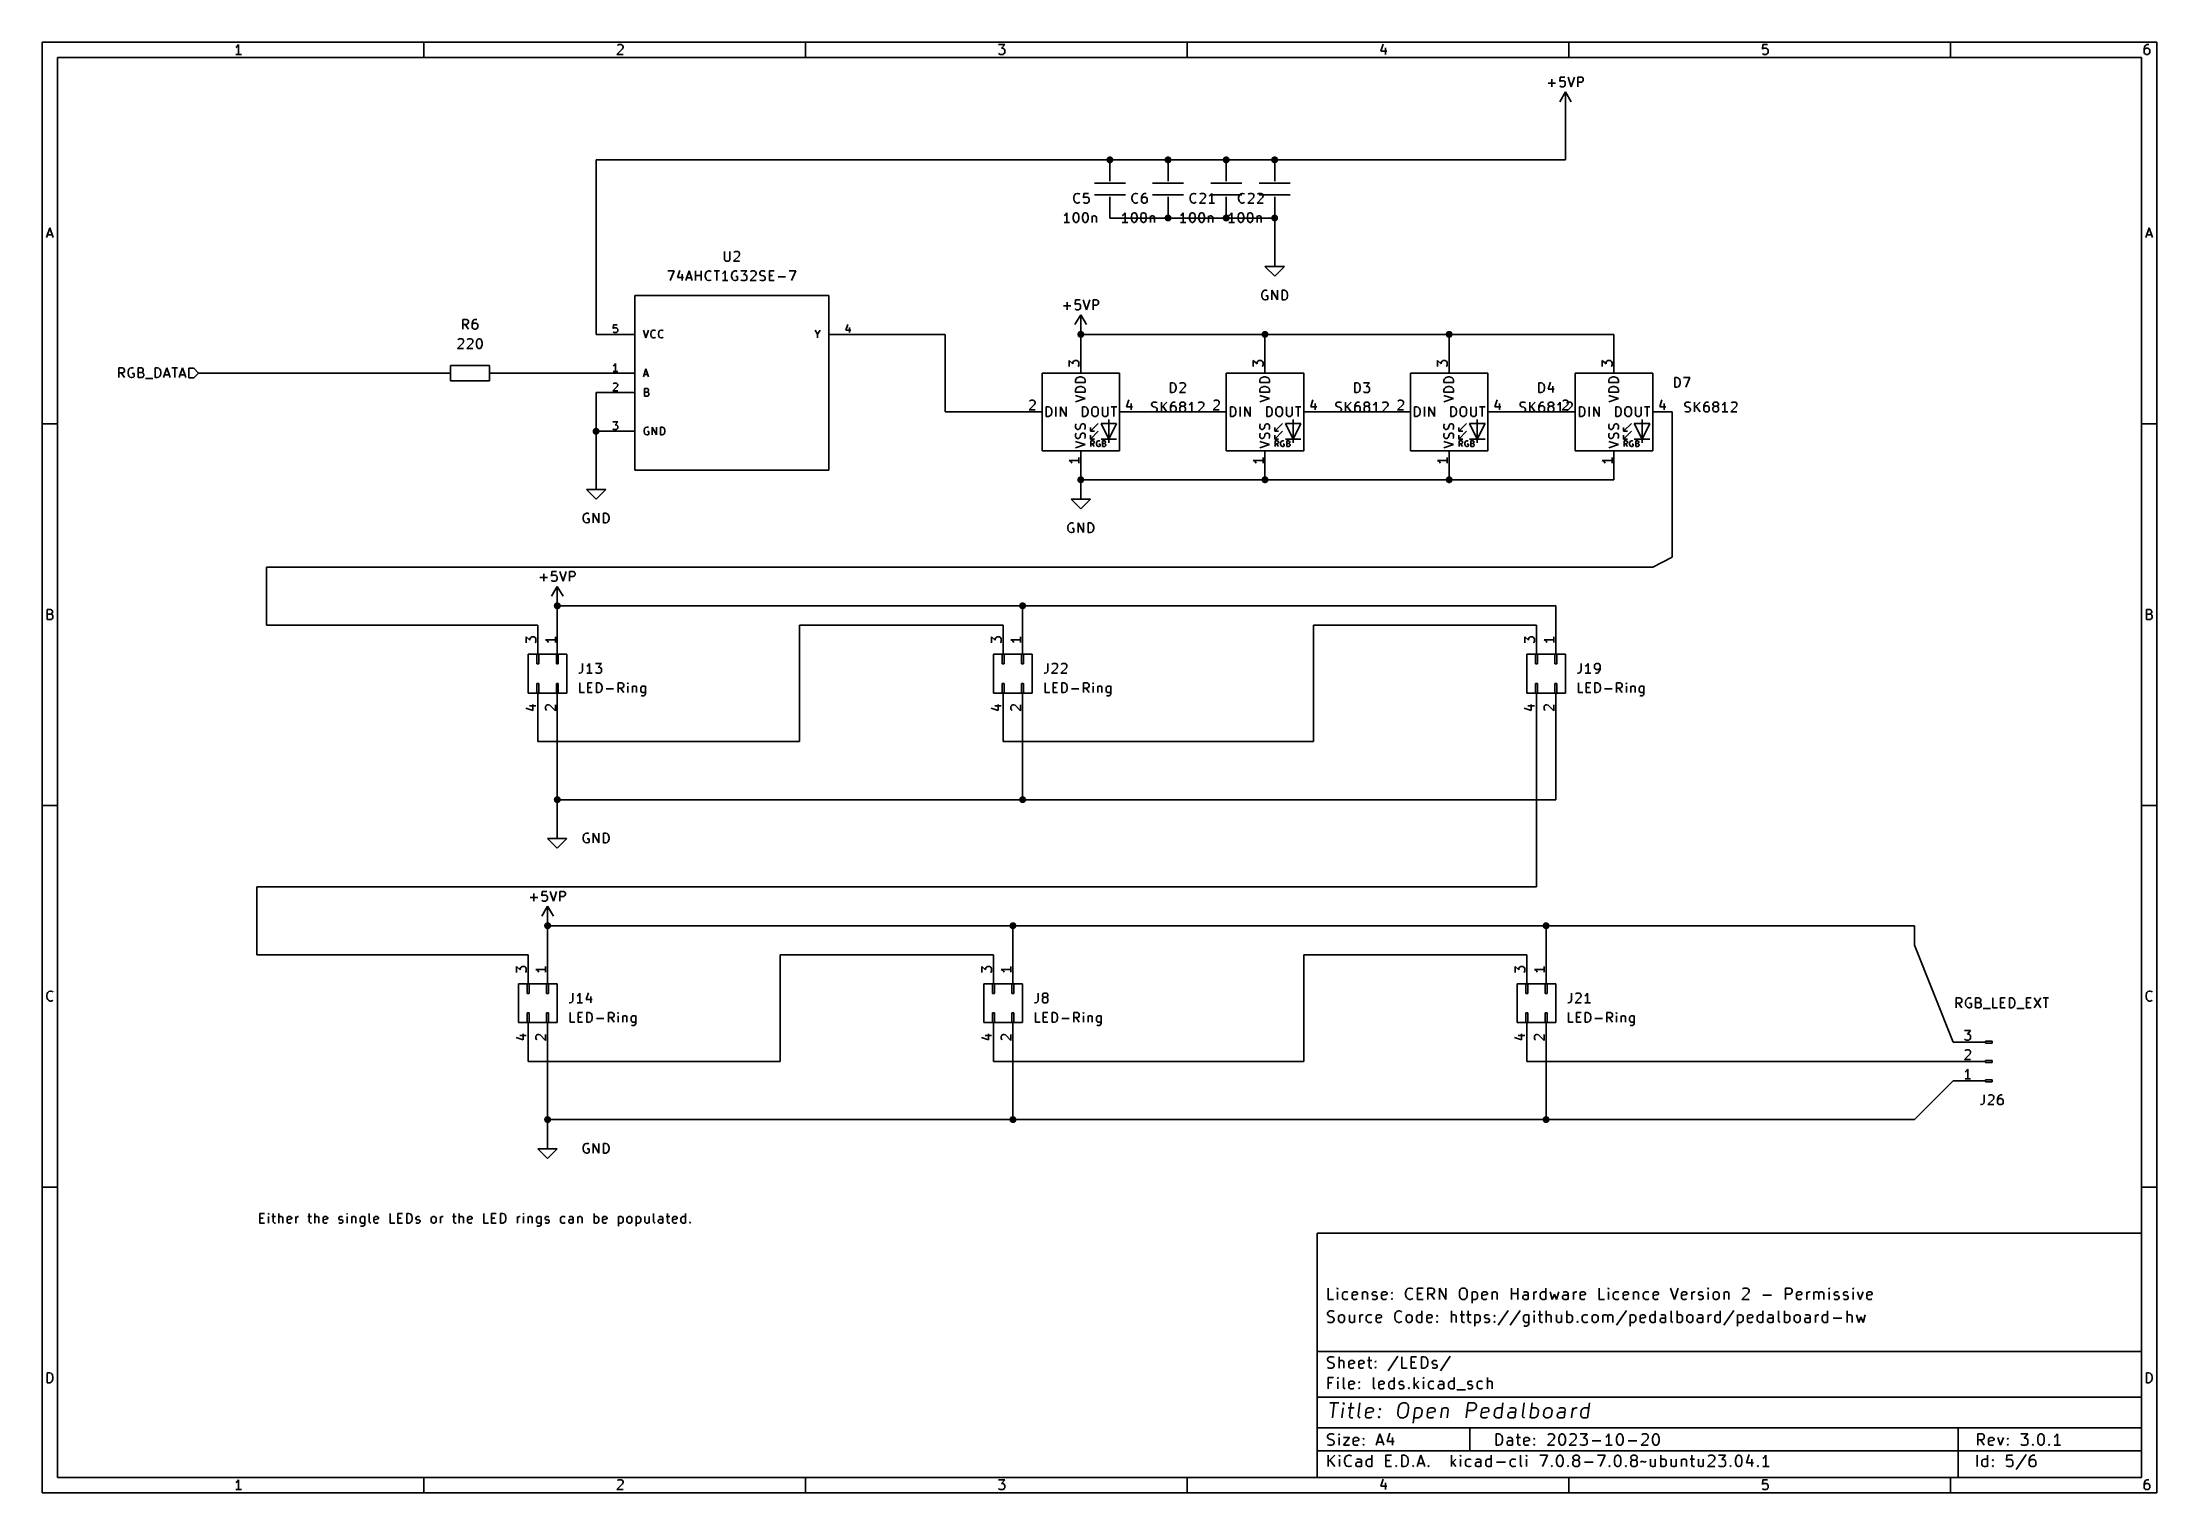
# Model space of a CAD drawing. Extents: x 0.4 to 11.3, y -7.9 to -0.4.
import ezdxf

# ---------------------------------------------------------------- set-up
doc = ezdxf.new("R2010")
doc.units = 0
doc.header["$MEASUREMENT"] = 0
for name, color, linetype in [('BLUE3', 171, 'CONTINUOUS'), ('BROWN2', 54, 'CONTINUOUS'), ('CYAN2', 4, 'CONTINUOUS'), ('GREEN3', 91, 'CONTINUOUS'), ('LYELLOW', 51, 'CONTINUOUS'), ('RED2', 1, 'CONTINUOUS'), ('RED3', 11, 'CONTINUOUS')]:
    doc.layers.add(name, color=color, linetype=linetype)

msp = doc.modelspace()

# ---------------------------------------------------------------- linework, layer by layer
at = {"layer": 'BLUE3', "linetype": 'CONTINUOUS'}
for p, q in [((1.51601, -6.48371), (1.51601, -6.43371)), ((1.51601, -6.43371), (1.53982, -6.43371)), ((1.56125, -6.43371), (1.55887, -6.43609)), ((1.56363, -6.43609), (1.56125, -6.43371)), ((1.56125, -6.43371), (1.56125, -6.43847)), ((1.58506, -6.43371), (1.58506, -6.47657)), ((1.61363, -6.48371), (1.61363, -6.43371)), ((1.77077, -6.43371), (1.77077, -6.47657)), ((1.79934, -6.48371), (1.79934, -6.43371)), ((1.96601, -6.43371), (1.96363, -6.43609)), ((1.96839, -6.43609), (1.96601, -6.43371)), ((1.96601, -6.43371), (1.96601, -6.43847)), ((2.08029, -6.47657), (2.08029, -6.43371)), ((2.18743, -6.48371), (2.18743, -6.43371)), ((2.22791, -6.48371), (2.22791, -6.43371)), ((2.22791, -6.43371), (2.25172, -6.43371)), ((2.27315, -6.48371), (2.27315, -6.43371)), ((2.27315, -6.43371), (2.28505, -6.43371)), ((2.28505, -6.43371), (2.29219, -6.43609)), ((2.516, -6.43371), (2.516, -6.47657)), ((2.54457, -6.48371), (2.54457, -6.43371)), ((2.67076, -6.48371), (2.67076, -6.43371)), ((2.71124, -6.48371), (2.71124, -6.43371)), ((2.71124, -6.43371), (2.73505, -6.43371)), ((2.75647, -6.48371), (2.75647, -6.43371)), ((2.75647, -6.43371), (2.76838, -6.43371)), ((2.76838, -6.43371), (2.77552, -6.43609)), ((2.87552, -6.43371), (2.87314, -6.43609)), ((2.8779, -6.43609), (2.87552, -6.43371)), ((2.87552, -6.43371), (2.87552, -6.43847)), ((3.2398, -6.48371), (3.2398, -6.43371)), ((3.54693, -6.47657), (3.54693, -6.43371)), ((3.61836, -6.43371), (3.61836, -6.47657)), ((3.71122, -6.48371), (3.71122, -6.43371)), ((1.51601, -6.45752), (1.53268, -6.45752)), ((1.53982, -6.48371), (1.51601, -6.48371)), ((1.55887, -6.43609), (1.56125, -6.43847)), ((1.56125, -6.43847), (1.56363, -6.43609)), ((1.56125, -6.48371), (1.56125, -6.45038)), ((1.57792, -6.45038), (1.59696, -6.45038)), ((1.58506, -6.47657), (1.58744, -6.48133)), ((1.58744, -6.48133), (1.5922, -6.48371)), ((1.5922, -6.48371), (1.59696, -6.48371)), ((1.61601, -6.45276), (1.61363, -6.45514)), ((1.62078, -6.45038), (1.61601, -6.45276)), ((1.62792, -6.45038), (1.62078, -6.45038)), ((1.63268, -6.45276), (1.62792, -6.45038)), ((1.63506, -6.45752), (1.63268, -6.45276)), ((1.63506, -6.48371), (1.63506, -6.45752)), ((1.65649, -6.45752), (1.65887, -6.45276)), ((1.65649, -6.47657), (1.65649, -6.45752)), ((1.6803, -6.46228), (1.65649, -6.46704)), ((1.65887, -6.48133), (1.65649, -6.47657)), ((1.65887, -6.45276), (1.66363, -6.45038)), ((1.66363, -6.48371), (1.65887, -6.48133)), ((1.66363, -6.45038), (1.67315, -6.45038)), ((1.67315, -6.48371), (1.66363, -6.48371)), ((1.67315, -6.45038), (1.67791, -6.45276)), ((1.67791, -6.48133), (1.67315, -6.48371)), ((1.67791, -6.45276), (1.6803, -6.45752)), ((1.6803, -6.45752), (1.6803, -6.46228)), ((1.70172, -6.48371), (1.70172, -6.45038)), ((1.70172, -6.4599), (1.70411, -6.45514)), ((1.70411, -6.45514), (1.70649, -6.45276)), ((1.70649, -6.45276), (1.71125, -6.45038)), ((1.71125, -6.45038), (1.71601, -6.45038)), ((1.76363, -6.45038), (1.78268, -6.45038)), ((1.77077, -6.47657), (1.77315, -6.48133)), ((1.77315, -6.48133), (1.77792, -6.48371)), ((1.77792, -6.48371), (1.78268, -6.48371)), ((1.80172, -6.45276), (1.79934, -6.45514)), ((1.80649, -6.45038), (1.80172, -6.45276)), ((1.81363, -6.45038), (1.80649, -6.45038)), ((1.81839, -6.45276), (1.81363, -6.45038)), ((1.82077, -6.45752), (1.81839, -6.45276)), ((1.82077, -6.48371), (1.82077, -6.45752)), ((1.8422, -6.45752), (1.84458, -6.45276)), ((1.8422, -6.47657), (1.8422, -6.45752)), ((1.86601, -6.46228), (1.8422, -6.46704)), ((1.84458, -6.48133), (1.8422, -6.47657)), ((1.84458, -6.45276), (1.84934, -6.45038)), ((1.84934, -6.48371), (1.84458, -6.48133)), ((1.84934, -6.45038), (1.85887, -6.45038)), ((1.85887, -6.48371), (1.84934, -6.48371)), ((1.85887, -6.45038), (1.86363, -6.45276)), ((1.86363, -6.48133), (1.85887, -6.48371)), ((1.86363, -6.45276), (1.86601, -6.45752)), ((1.86601, -6.45752), (1.86601, -6.46228)), ((1.92315, -6.45752), (1.92553, -6.45276)), ((1.92315, -6.4599), (1.92315, -6.45752)), ((1.92553, -6.46466), (1.92315, -6.4599)), ((1.92315, -6.48133), (1.92791, -6.48371)), ((1.92553, -6.45276), (1.9303, -6.45038)), ((1.9303, -6.46704), (1.92553, -6.46466)), ((1.92791, -6.48371), (1.93744, -6.48371)), ((1.9303, -6.45038), (1.93744, -6.45038)), ((1.93744, -6.46704), (1.9303, -6.46704)), ((1.93744, -6.45038), (1.9422, -6.45276)), ((1.9422, -6.46943), (1.93744, -6.46704)), ((1.93744, -6.48371), (1.9422, -6.48133)), ((1.94458, -6.47419), (1.9422, -6.46943)), ((1.9422, -6.48133), (1.94458, -6.47657)), ((1.94458, -6.47657), (1.94458, -6.47419)), ((1.96363, -6.43609), (1.96601, -6.43847)), ((1.96601, -6.43847), (1.96839, -6.43609)), ((1.96601, -6.48371), (1.96601, -6.45038)), ((1.98982, -6.45038), (1.98982, -6.48371)), ((1.98982, -6.45514), (1.9922, -6.45276)), ((1.9922, -6.45276), (1.99696, -6.45038)), ((1.99696, -6.45038), (2.00411, -6.45038)), ((2.00411, -6.45038), (2.00887, -6.45276)), ((2.00887, -6.45276), (2.01125, -6.45752)), ((2.01125, -6.45752), (2.01125, -6.48371)), ((2.03268, -6.4599), (2.03506, -6.45514)), ((2.03268, -6.47419), (2.03268, -6.4599)), ((2.03506, -6.47895), (2.03268, -6.47419)), ((2.03506, -6.45514), (2.03744, -6.45276)), ((2.03744, -6.48133), (2.03506, -6.47895)), ((2.03982, -6.50038), (2.03506, -6.498)), ((2.03744, -6.45276), (2.0422, -6.45038)), ((2.0422, -6.48371), (2.03744, -6.48133)), ((2.04696, -6.50038), (2.03982, -6.50038)), ((2.0422, -6.45038), (2.05172, -6.45038)), ((2.05172, -6.48371), (2.0422, -6.48371)), ((2.05172, -6.498), (2.04696, -6.50038)), ((2.05172, -6.45038), (2.05648, -6.45276)), ((2.05648, -6.48133), (2.05172, -6.48371)), ((2.0541, -6.49561), (2.05172, -6.498)), ((2.05648, -6.49085), (2.0541, -6.49561)), ((2.05648, -6.45038), (2.05648, -6.49085)), ((2.08267, -6.48133), (2.08029, -6.47657)), ((2.08744, -6.48371), (2.08267, -6.48133)), ((2.1041, -6.45752), (2.10648, -6.45276)), ((2.1041, -6.47657), (2.1041, -6.45752)), ((2.12791, -6.46228), (2.1041, -6.46704)), ((2.10648, -6.48133), (2.1041, -6.47657)), ((2.10648, -6.45276), (2.11124, -6.45038)), ((2.11124, -6.48371), (2.10648, -6.48133)), ((2.11124, -6.45038), (2.12077, -6.45038)), ((2.12077, -6.48371), (2.11124, -6.48371)), ((2.12077, -6.45038), (2.12553, -6.45276)), ((2.12553, -6.48133), (2.12077, -6.48371)), ((2.12553, -6.45276), (2.12791, -6.45752)), ((2.12791, -6.45752), (2.12791, -6.46228)), ((2.21124, -6.48371), (2.18743, -6.48371)), ((2.22791, -6.45752), (2.24458, -6.45752)), ((2.25172, -6.48371), (2.22791, -6.48371)), ((2.28505, -6.48371), (2.27315, -6.48371)), ((2.29219, -6.48133), (2.28505, -6.48371)), ((2.29219, -6.43609), (2.29696, -6.44085)), ((2.29696, -6.47657), (2.29219, -6.48133)), ((2.29696, -6.44085), (2.29934, -6.44561)), ((2.29934, -6.4718), (2.29696, -6.47657)), ((2.29934, -6.44561), (2.30172, -6.45514)), ((2.30172, -6.46228), (2.29934, -6.4718)), ((2.30172, -6.45514), (2.30172, -6.46228)), ((2.32077, -6.45752), (2.32315, -6.45276)), ((2.32077, -6.4599), (2.32077, -6.45752)), ((2.32315, -6.46466), (2.32077, -6.4599)), ((2.32077, -6.48133), (2.32553, -6.48371)), ((2.32315, -6.45276), (2.32791, -6.45038)), ((2.32791, -6.46704), (2.32315, -6.46466)), ((2.32553, -6.48371), (2.33505, -6.48371)), ((2.32791, -6.45038), (2.33505, -6.45038)), ((2.33505, -6.46704), (2.32791, -6.46704)), ((2.33505, -6.45038), (2.33981, -6.45276)), ((2.33981, -6.46943), (2.33505, -6.46704)), ((2.33505, -6.48371), (2.33981, -6.48133)), ((2.34219, -6.47419), (2.33981, -6.46943)), ((2.33981, -6.48133), (2.34219, -6.47657)), ((2.34219, -6.47657), (2.34219, -6.47419)), ((2.39934, -6.4599), (2.40172, -6.45514)), ((2.39934, -6.47419), (2.39934, -6.4599)), ((2.40172, -6.47895), (2.39934, -6.47419)), ((2.40172, -6.45514), (2.4041, -6.45276)), ((2.4041, -6.48133), (2.40172, -6.47895)), ((2.4041, -6.45276), (2.40886, -6.45038)), ((2.40886, -6.48371), (2.4041, -6.48133)), ((2.40886, -6.45038), (2.416, -6.45038)), ((2.416, -6.48371), (2.40886, -6.48371)), ((2.416, -6.45038), (2.42076, -6.45276)), ((2.42076, -6.48133), (2.416, -6.48371)), ((2.42076, -6.45276), (2.42315, -6.45514)), ((2.42315, -6.47895), (2.42076, -6.48133)), ((2.42315, -6.45514), (2.42553, -6.4599)), ((2.42553, -6.47419), (2.42315, -6.47895)), ((2.42553, -6.4599), (2.42553, -6.47419)), ((2.44695, -6.48371), (2.44695, -6.45038)), ((2.44695, -6.4599), (2.44933, -6.45514)), ((2.44933, -6.45514), (2.45172, -6.45276)), ((2.45172, -6.45276), (2.45648, -6.45038)), ((2.45648, -6.45038), (2.46124, -6.45038)), ((2.50886, -6.45038), (2.52791, -6.45038)), ((2.516, -6.47657), (2.51838, -6.48133)), ((2.51838, -6.48133), (2.52315, -6.48371)), ((2.52315, -6.48371), (2.52791, -6.48371)), ((2.54695, -6.45276), (2.54457, -6.45514)), ((2.55172, -6.45038), (2.54695, -6.45276)), ((2.55886, -6.45038), (2.55172, -6.45038)), ((2.56362, -6.45276), (2.55886, -6.45038)), ((2.566, -6.45752), (2.56362, -6.45276)), ((2.566, -6.48371), (2.566, -6.45752)), ((2.58743, -6.45752), (2.58981, -6.45276)), ((2.58743, -6.47657), (2.58743, -6.45752)), ((2.61124, -6.46228), (2.58743, -6.46704)), ((2.58981, -6.48133), (2.58743, -6.47657)), ((2.58981, -6.45276), (2.59457, -6.45038)), ((2.59457, -6.48371), (2.58981, -6.48133)), ((2.59457, -6.45038), (2.60409, -6.45038)), ((2.60409, -6.48371), (2.59457, -6.48371)), ((2.60409, -6.45038), (2.60885, -6.45276)), ((2.60885, -6.48133), (2.60409, -6.48371)), ((2.60885, -6.45276), (2.61124, -6.45752)), ((2.61124, -6.45752), (2.61124, -6.46228)), ((2.69457, -6.48371), (2.67076, -6.48371)), ((2.71124, -6.45752), (2.72791, -6.45752)), ((2.73505, -6.48371), (2.71124, -6.48371)), ((2.76838, -6.48371), (2.75647, -6.48371)), ((2.77552, -6.48133), (2.76838, -6.48371)), ((2.77552, -6.43609), (2.78028, -6.44085)), ((2.78028, -6.47657), (2.77552, -6.48133)), ((2.78028, -6.44085), (2.78267, -6.44561)), ((2.78267, -6.4718), (2.78028, -6.47657)), ((2.78267, -6.44561), (2.78504, -6.45514)), ((2.78504, -6.46228), (2.78267, -6.4718)), ((2.78504, -6.45514), (2.78504, -6.46228)), ((2.84457, -6.48371), (2.84457, -6.45038)), ((2.84457, -6.4599), (2.84695, -6.45514)), ((2.84695, -6.45514), (2.84933, -6.45276)), ((2.84933, -6.45276), (2.85409, -6.45038)), ((2.85409, -6.45038), (2.85885, -6.45038)), ((2.87314, -6.43609), (2.87552, -6.43847)), ((2.87552, -6.43847), (2.8779, -6.43609)), ((2.87552, -6.48371), (2.87552, -6.45038)), ((2.89933, -6.45038), (2.89933, -6.48371)), ((2.89933, -6.45514), (2.90171, -6.45276)), ((2.90171, -6.45276), (2.90648, -6.45038)), ((2.90648, -6.45038), (2.91362, -6.45038)), ((2.91362, -6.45038), (2.91838, -6.45276)), ((2.91838, -6.45276), (2.92076, -6.45752)), ((2.92076, -6.45752), (2.92076, -6.48371)), ((2.94219, -6.4599), (2.94457, -6.45514)), ((2.94219, -6.47419), (2.94219, -6.4599)), ((2.94457, -6.47895), (2.94219, -6.47419)), ((2.94457, -6.45514), (2.94695, -6.45276)), ((2.94695, -6.48133), (2.94457, -6.47895)), ((2.94933, -6.50038), (2.94457, -6.498)), ((2.94695, -6.45276), (2.95171, -6.45038)), ((2.95171, -6.48371), (2.94695, -6.48133)), ((2.95647, -6.50038), (2.94933, -6.50038)), ((2.95171, -6.45038), (2.96124, -6.45038)), ((2.96124, -6.48371), (2.95171, -6.48371)), ((2.96124, -6.498), (2.95647, -6.50038)), ((2.96124, -6.45038), (2.966, -6.45276)), ((2.966, -6.48133), (2.96124, -6.48371)), ((2.96361, -6.49561), (2.96124, -6.498)), ((2.966, -6.49085), (2.96361, -6.49561)), ((2.966, -6.45038), (2.966, -6.49085)), ((2.98743, -6.45752), (2.9898, -6.45276)), ((2.98743, -6.4599), (2.98743, -6.45752)), ((2.9898, -6.46466), (2.98743, -6.4599)), ((2.98743, -6.48133), (2.99219, -6.48371)), ((2.9898, -6.45276), (2.99457, -6.45038)), ((2.99457, -6.46704), (2.9898, -6.46466)), ((2.99219, -6.48371), (3.00171, -6.48371)), ((2.99457, -6.45038), (3.00171, -6.45038)), ((3.00171, -6.46704), (2.99457, -6.46704)), ((3.00171, -6.45038), (3.00647, -6.45276)), ((3.00647, -6.46943), (3.00171, -6.46704)), ((3.00171, -6.48371), (3.00647, -6.48133)), ((3.00885, -6.47419), (3.00647, -6.46943)), ((3.00647, -6.48133), (3.00885, -6.47657)), ((3.00885, -6.47657), (3.00885, -6.47419)), ((3.066, -6.4599), (3.06837, -6.45514)), ((3.066, -6.47419), (3.066, -6.4599)), ((3.06837, -6.47895), (3.066, -6.47419)), ((3.06837, -6.45514), (3.07076, -6.45276)), ((3.07076, -6.48133), (3.06837, -6.47895)), ((3.07076, -6.45276), (3.07552, -6.45038)), ((3.07552, -6.48371), (3.07076, -6.48133)), ((3.07552, -6.45038), (3.08504, -6.45038)), ((3.08504, -6.48371), (3.07552, -6.48371)), ((3.08504, -6.45038), (3.0898, -6.45276)), ((3.0898, -6.48133), (3.08504, -6.48371)), ((3.10885, -6.4718), (3.11123, -6.46704)), ((3.10885, -6.47657), (3.10885, -6.4718)), ((3.11123, -6.48133), (3.10885, -6.47657)), ((3.116, -6.45038), (3.11123, -6.45276)), ((3.11123, -6.46704), (3.116, -6.46466)), ((3.116, -6.48371), (3.11123, -6.48133)), ((3.12552, -6.45038), (3.116, -6.45038)), ((3.116, -6.46466), (3.1279, -6.46466)), ((3.1279, -6.48371), (3.116, -6.48371)), ((3.13028, -6.45276), (3.12552, -6.45038)), ((3.1279, -6.46466), (3.13266, -6.46228)), ((3.13266, -6.48133), (3.1279, -6.48371)), ((3.13266, -6.45752), (3.13028, -6.45276)), ((3.13266, -6.48371), (3.13266, -6.45752)), ((3.15647, -6.45038), (3.15647, -6.48371)), ((3.15647, -6.45514), (3.15885, -6.45276)), ((3.15885, -6.45276), (3.16361, -6.45038)), ((3.16361, -6.45038), (3.17076, -6.45038)), ((3.17076, -6.45038), (3.17552, -6.45276)), ((3.17552, -6.45276), (3.1779, -6.45752)), ((3.1779, -6.45752), (3.1779, -6.48371)), ((3.2398, -6.45276), (3.24456, -6.45038)), ((3.24456, -6.48371), (3.2398, -6.48133)), ((3.24456, -6.45038), (3.25409, -6.45038)), ((3.25409, -6.48371), (3.24456, -6.48371)), ((3.25409, -6.45038), (3.25885, -6.45276)), ((3.25885, -6.48133), (3.25409, -6.48371)), ((3.25885, -6.45276), (3.26123, -6.45514)), ((3.26123, -6.47895), (3.25885, -6.48133)), ((3.26123, -6.45514), (3.26361, -6.4599)), ((3.26361, -6.47419), (3.26123, -6.47895)), ((3.26361, -6.4599), (3.26361, -6.47419)), ((3.28266, -6.45752), (3.28504, -6.45276)), ((3.28266, -6.47657), (3.28266, -6.45752)), ((3.30646, -6.46228), (3.28266, -6.46704)), ((3.28504, -6.48133), (3.28266, -6.47657)), ((3.28504, -6.45276), (3.2898, -6.45038)), ((3.2898, -6.48371), (3.28504, -6.48133)), ((3.2898, -6.45038), (3.29932, -6.45038)), ((3.29932, -6.48371), (3.2898, -6.48371)), ((3.29932, -6.45038), (3.30408, -6.45276)), ((3.30408, -6.48133), (3.29932, -6.48371)), ((3.30408, -6.45276), (3.30646, -6.45752)), ((3.30646, -6.45752), (3.30646, -6.46228)), ((3.36599, -6.45038), (3.36599, -6.50038)), ((3.36599, -6.45276), (3.37075, -6.45038)), ((3.37075, -6.48371), (3.36599, -6.48133)), ((3.37075, -6.45038), (3.38028, -6.45038)), ((3.38028, -6.48371), (3.37075, -6.48371)), ((3.38028, -6.45038), (3.38504, -6.45276)), ((3.38504, -6.48133), (3.38028, -6.48371)), ((3.38504, -6.45276), (3.38742, -6.45514)), ((3.38742, -6.47895), (3.38504, -6.48133)), ((3.38742, -6.45514), (3.3898, -6.4599)), ((3.3898, -6.47419), (3.38742, -6.47895)), ((3.3898, -6.4599), (3.3898, -6.47419)), ((3.40885, -6.4599), (3.41122, -6.45514)), ((3.40885, -6.47419), (3.40885, -6.4599)), ((3.41122, -6.47895), (3.40885, -6.47419)), ((3.41122, -6.45514), (3.41361, -6.45276)), ((3.41361, -6.48133), (3.41122, -6.47895)), ((3.41361, -6.45276), (3.41837, -6.45038)), ((3.41837, -6.48371), (3.41361, -6.48133)), ((3.41837, -6.45038), (3.42551, -6.45038)), ((3.42551, -6.48371), (3.41837, -6.48371)), ((3.42551, -6.45038), (3.43027, -6.45276)), ((3.43027, -6.48133), (3.42551, -6.48371)), ((3.43027, -6.45276), (3.43265, -6.45514)), ((3.43265, -6.47895), (3.43027, -6.48133)), ((3.43265, -6.45514), (3.43504, -6.4599)), ((3.43504, -6.47419), (3.43265, -6.47895)), ((3.43504, -6.4599), (3.43504, -6.47419)), ((3.45646, -6.45038), (3.45646, -6.50038)), ((3.45646, -6.45276), (3.46122, -6.45038)), ((3.46122, -6.48371), (3.45646, -6.48133)), ((3.46122, -6.45038), (3.47075, -6.45038)), ((3.47075, -6.48371), (3.46122, -6.48371)), ((3.47075, -6.45038), (3.47551, -6.45276)), ((3.47551, -6.48133), (3.47075, -6.48371)), ((3.47551, -6.45276), (3.47789, -6.45514)), ((3.47789, -6.47895), (3.47551, -6.48133)), ((3.47789, -6.45514), (3.48027, -6.4599)), ((3.48027, -6.47419), (3.47789, -6.47895)), ((3.48027, -6.4599), (3.48027, -6.47419)), ((3.5017, -6.45038), (3.5017, -6.47657)), ((3.5017, -6.47657), (3.50408, -6.48133)), ((3.50408, -6.48133), (3.50884, -6.48371)), ((3.50884, -6.48371), (3.51598, -6.48371)), ((3.51598, -6.48371), (3.52074, -6.48133)), ((3.52074, -6.48133), (3.52313, -6.47895)), ((3.52313, -6.45038), (3.52313, -6.48371)), ((3.54931, -6.48133), (3.54693, -6.47657)), ((3.55408, -6.48371), (3.54931, -6.48133)), ((3.57074, -6.4718), (3.57312, -6.46704)), ((3.57074, -6.47657), (3.57074, -6.4718)), ((3.57312, -6.48133), (3.57074, -6.47657)), ((3.57789, -6.45038), (3.57312, -6.45276)), ((3.57312, -6.46704), (3.57789, -6.46466)), ((3.57789, -6.48371), (3.57312, -6.48133)), ((3.58741, -6.45038), (3.57789, -6.45038)), ((3.57789, -6.46466), (3.58979, -6.46466)), ((3.58979, -6.48371), (3.57789, -6.48371)), ((3.59217, -6.45276), (3.58741, -6.45038)), ((3.58979, -6.46466), (3.59455, -6.46228)), ((3.59455, -6.48133), (3.58979, -6.48371)), ((3.59455, -6.45752), (3.59217, -6.45276)), ((3.59455, -6.48371), (3.59455, -6.45752)), ((3.61122, -6.45038), (3.63026, -6.45038)), ((3.61836, -6.47657), (3.62074, -6.48133)), ((3.62074, -6.48133), (3.6255, -6.48371)), ((3.6255, -6.48371), (3.63026, -6.48371)), ((3.64455, -6.45752), (3.64693, -6.45276)), ((3.64455, -6.47657), (3.64455, -6.45752)), ((3.66836, -6.46228), (3.64455, -6.46704)), ((3.64693, -6.48133), (3.64455, -6.47657)), ((3.64693, -6.45276), (3.65169, -6.45038)), ((3.65169, -6.48371), (3.64693, -6.48133)), ((3.65169, -6.45038), (3.66122, -6.45038)), ((3.66122, -6.48371), (3.65169, -6.48371)), ((3.66122, -6.45038), (3.66598, -6.45276)), ((3.66598, -6.48133), (3.66122, -6.48371)), ((3.66598, -6.45276), (3.66836, -6.45752)), ((3.66836, -6.45752), (3.66836, -6.46228)), ((3.68741, -6.4599), (3.68979, -6.45514)), ((3.68741, -6.47419), (3.68741, -6.4599)), ((3.68979, -6.47895), (3.68741, -6.47419)), ((3.68979, -6.45514), (3.69217, -6.45276)), ((3.69217, -6.48133), (3.68979, -6.47895)), ((3.69217, -6.45276), (3.69693, -6.45038)), ((3.69693, -6.48371), (3.69217, -6.48133)), ((3.69693, -6.45038), (3.70646, -6.45038)), ((3.70646, -6.48371), (3.69693, -6.48371)), ((3.70646, -6.45038), (3.71122, -6.45276)), ((3.71122, -6.48133), (3.70646, -6.48371)), ((3.73265, -6.48133), (3.73502, -6.47895)), ((3.73502, -6.48371), (3.73265, -6.48133)), ((3.73502, -6.47895), (3.73741, -6.48133)), ((3.73502, -6.47895), (3.73502, -6.48371)), ((3.73741, -6.48133), (3.73502, -6.48371))]:
    msp.add_line(p, q, dxfattribs=at)
at = {"layer": 'BROWN2', "linetype": 'CONTINUOUS'}
for p, q in [((0.78839, -2.1228), (0.78839, -2.0728)), ((0.78839, -2.0728), (0.80743, -2.0728)), ((0.80743, -2.099), (0.78839, -2.099)), ((0.81696, -2.1228), (0.80029, -2.099)), ((0.80743, -2.0728), (0.8122, -2.07519)), ((0.8122, -2.09661), (0.80743, -2.099)), ((0.8122, -2.07519), (0.81458, -2.07757)), ((0.81458, -2.09423), (0.8122, -2.09661)), ((0.81458, -2.07757), (0.81696, -2.08233)), ((0.81696, -2.08947), (0.81458, -2.09423)), ((0.81696, -2.08233), (0.81696, -2.08947)), ((0.83839, -2.08471), (0.83601, -2.09423)), ((0.83601, -2.09423), (0.83601, -2.10137)), ((0.83601, -2.10137), (0.83839, -2.1109)), ((0.84077, -2.07995), (0.83839, -2.08471)), ((0.83839, -2.1109), (0.84077, -2.11566)), ((0.84553, -2.07519), (0.84077, -2.07995)), ((0.84077, -2.11566), (0.84553, -2.12043)), ((0.85267, -2.0728), (0.84553, -2.07519)), ((0.84553, -2.12043), (0.85267, -2.1228)), ((0.85981, -2.0728), (0.85267, -2.0728)), ((0.85267, -2.1228), (0.85743, -2.1228)), ((0.86696, -2.10137), (0.85743, -2.10137)), ((0.85743, -2.1228), (0.86458, -2.12043)), ((0.86458, -2.07519), (0.85981, -2.0728)), ((0.86458, -2.12043), (0.86696, -2.11804)), ((0.86696, -2.11804), (0.86696, -2.10137)), ((0.88839, -2.1228), (0.88839, -2.0728)), ((0.88839, -2.0728), (0.90506, -2.0728)), ((0.90506, -2.09661), (0.88839, -2.09661)), ((0.90743, -2.1228), (0.88839, -2.1228)), ((0.90506, -2.0728), (0.90982, -2.07519)), ((0.90982, -2.09423), (0.90506, -2.09661)), ((0.90506, -2.09661), (0.9122, -2.099)), ((0.9122, -2.12043), (0.90743, -2.1228)), ((0.90982, -2.07519), (0.9122, -2.07757)), ((0.9122, -2.09185), (0.90982, -2.09423)), ((0.9122, -2.07757), (0.91458, -2.08233)), ((0.91458, -2.08709), (0.9122, -2.09185)), ((0.9122, -2.099), (0.91458, -2.10137)), ((0.91458, -2.11804), (0.9122, -2.12043)), ((0.91458, -2.08233), (0.91458, -2.08709)), ((0.91458, -2.10137), (0.91696, -2.10614)), ((0.91696, -2.11328), (0.91458, -2.11804)), ((0.91696, -2.10614), (0.91696, -2.11328)), ((0.92648, -2.12757), (0.96458, -2.12757)), ((0.97648, -2.1228), (0.97648, -2.0728)), ((0.97648, -2.0728), (0.98839, -2.0728)), ((0.98839, -2.1228), (0.97648, -2.1228)), ((0.98839, -2.0728), (0.99553, -2.07519)), ((0.99553, -2.12043), (0.98839, -2.1228)), ((0.99553, -2.07519), (1.00029, -2.07995)), ((1.00029, -2.11566), (0.99553, -2.12043)), ((1.00029, -2.07995), (1.00267, -2.08471)), ((1.00267, -2.1109), (1.00029, -2.11566)), ((1.00267, -2.08471), (1.00505, -2.09423)), ((1.00505, -2.10137), (1.00267, -2.1109)), ((1.00505, -2.09423), (1.00505, -2.10137)), ((1.01934, -2.1228), (1.036, -2.0728)), ((1.0241, -2.10852), (1.04791, -2.10852)), ((1.036, -2.0728), (1.05267, -2.1228)), ((1.0622, -2.0728), (1.09077, -2.0728)), ((1.07648, -2.1228), (1.07648, -2.0728)), ((1.10029, -2.1228), (1.11696, -2.0728)), ((1.10506, -2.10852), (1.12886, -2.10852)), ((1.11696, -2.0728), (1.13363, -2.1228)), ((1.175, -2.075), (1.15, -2.075)), ((1.15, -2.075), (1.15, -2.125)), ((1.15, -2.125), (1.175, -2.125)), ((1.2, -2.1), (1.175, -2.075)), ((1.175, -2.125), (1.2, -2.1))]:
    msp.add_line(p, q, dxfattribs=at)
at = {"layer": 'CYAN2', "linetype": 'CONTINUOUS'}
for p, q in [((8.16071, -0.60376), (8.19881, -0.60376)), ((8.17976, -0.6228), (8.17976, -0.58471)), ((8.22262, -0.5728), (8.22024, -0.59661)), ((8.22024, -0.59661), (8.22262, -0.59423)), ((8.22262, -0.62043), (8.22024, -0.61804)), ((8.24643, -0.5728), (8.22262, -0.5728)), ((8.22262, -0.59423), (8.22738, -0.59185)), ((8.22738, -0.6228), (8.22262, -0.62043)), ((8.22738, -0.59185), (8.23929, -0.59185)), ((8.23929, -0.6228), (8.22738, -0.6228)), ((8.23929, -0.59185), (8.24405, -0.59423)), ((8.24405, -0.62043), (8.23929, -0.6228)), ((8.24405, -0.59423), (8.24643, -0.59661)), ((8.24643, -0.61804), (8.24405, -0.62043)), ((8.24643, -0.59661), (8.24881, -0.60137)), ((8.24881, -0.61328), (8.24643, -0.61804)), ((8.24881, -0.60137), (8.24881, -0.61328)), ((8.26309, -0.5728), (8.27976, -0.6228)), ((8.27976, -0.6228), (8.29643, -0.5728)), ((8.31309, -0.6228), (8.31309, -0.5728)), ((8.31309, -0.5728), (8.33214, -0.5728)), ((8.33214, -0.599), (8.31309, -0.599)), ((8.33214, -0.5728), (8.33691, -0.57518)), ((8.33691, -0.59661), (8.33214, -0.599)), ((8.33691, -0.57518), (8.33929, -0.57757)), ((8.33929, -0.59423), (8.33691, -0.59661)), ((8.33929, -0.57757), (8.34167, -0.58233)), ((8.34167, -0.58947), (8.33929, -0.59423)), ((8.34167, -0.58233), (8.34167, -0.58947)), ((5.7139, -1.19423), (5.71628, -1.18471)), ((5.7139, -1.19423), (5.71628, -1.18471)), ((5.7139, -1.20137), (5.7139, -1.19423)), ((5.7139, -1.20137), (5.7139, -1.19423)), ((5.71628, -1.18471), (5.71866, -1.17995)), ((5.71628, -1.18471), (5.71866, -1.17995)), ((5.71866, -1.17995), (5.72343, -1.17519)), ((5.71866, -1.17995), (5.72343, -1.17519)), ((5.72343, -1.17519), (5.73057, -1.1728)), ((5.72343, -1.17519), (5.73057, -1.1728)), ((5.73057, -1.1728), (5.73533, -1.1728)), ((5.73057, -1.1728), (5.73533, -1.1728)), ((5.73533, -1.1728), (5.74247, -1.17519)), ((5.73533, -1.1728), (5.74247, -1.17519)), ((5.74247, -1.17519), (5.74485, -1.17757)), ((5.74247, -1.17519), (5.74485, -1.17757)), ((5.76628, -1.1728), (5.7639, -1.19661)), ((5.76628, -1.1728), (5.7639, -1.19661)), ((5.7639, -1.19661), (5.76628, -1.19423)), ((5.7639, -1.19661), (5.76628, -1.19423)), ((5.79009, -1.1728), (5.76628, -1.1728)), ((5.79009, -1.1728), (5.76628, -1.1728)), ((5.76628, -1.19423), (5.77104, -1.19185)), ((5.76628, -1.19423), (5.77104, -1.19185)), ((5.77104, -1.19185), (5.78295, -1.19185)), ((5.77104, -1.19185), (5.78295, -1.19185)), ((5.78295, -1.19185), (5.78771, -1.19423)), ((5.78295, -1.19185), (5.78771, -1.19423)), ((5.78771, -1.19423), (5.79009, -1.19661)), ((5.78771, -1.19423), (5.79009, -1.19661)), ((5.79009, -1.19661), (5.79247, -1.20137)), ((5.79009, -1.19661), (5.79247, -1.20137)), ((6.0139, -1.19423), (6.01628, -1.18471)), ((6.0139, -1.19423), (6.01628, -1.18471)), ((6.0139, -1.20137), (6.0139, -1.19423)), ((6.0139, -1.20137), (6.0139, -1.19423)), ((6.01628, -1.18471), (6.01866, -1.17995)), ((6.01628, -1.18471), (6.01866, -1.17995)), ((6.01866, -1.17995), (6.02343, -1.17519)), ((6.01866, -1.17995), (6.02343, -1.17519)), ((6.02343, -1.17519), (6.03057, -1.1728)), ((6.02343, -1.17519), (6.03057, -1.1728)), ((6.03057, -1.1728), (6.03533, -1.1728)), ((6.03057, -1.1728), (6.03533, -1.1728)), ((6.03533, -1.1728), (6.04247, -1.17519)), ((6.03533, -1.1728), (6.04247, -1.17519)), ((6.04247, -1.17519), (6.04485, -1.17757)), ((6.04247, -1.17519), (6.04485, -1.17757)), ((6.06628, -1.18471), (6.0639, -1.19423)), ((6.06628, -1.18471), (6.0639, -1.19423)), ((6.0639, -1.19423), (6.0639, -1.21328)), ((6.0639, -1.19423), (6.0639, -1.21328)), ((6.06628, -1.19661), (6.0639, -1.20137)), ((6.06628, -1.19661), (6.0639, -1.20137)), ((6.07104, -1.17757), (6.06628, -1.18471)), ((6.07104, -1.17757), (6.06628, -1.18471)), ((6.06866, -1.19423), (6.06628, -1.19661)), ((6.06866, -1.19423), (6.06628, -1.19661)), ((6.07343, -1.19185), (6.06866, -1.19423)), ((6.07343, -1.19185), (6.06866, -1.19423)), ((6.07343, -1.17519), (6.07104, -1.17757)), ((6.07343, -1.17519), (6.07104, -1.17757)), ((6.07819, -1.1728), (6.07343, -1.17519)), ((6.07819, -1.1728), (6.07343, -1.17519)), ((6.08295, -1.19185), (6.07343, -1.19185)), ((6.08295, -1.19185), (6.07343, -1.19185)), ((6.08771, -1.1728), (6.07819, -1.1728)), ((6.08771, -1.1728), (6.07819, -1.1728)), ((6.08771, -1.19423), (6.08295, -1.19185)), ((6.08771, -1.19423), (6.08295, -1.19185)), ((6.09009, -1.19661), (6.08771, -1.19423)), ((6.09009, -1.19661), (6.08771, -1.19423)), ((6.09247, -1.20137), (6.09009, -1.19661)), ((6.09247, -1.20137), (6.09009, -1.19661)), ((6.3139, -1.19423), (6.31628, -1.18471)), ((6.3139, -1.19423), (6.31628, -1.18471)), ((6.3139, -1.20137), (6.3139, -1.19423)), ((6.3139, -1.20137), (6.3139, -1.19423)), ((6.31628, -1.18471), (6.31866, -1.17995)), ((6.31628, -1.18471), (6.31866, -1.17995)), ((6.31866, -1.17995), (6.32343, -1.17519)), ((6.31866, -1.17995), (6.32343, -1.17519)), ((6.32343, -1.17519), (6.33057, -1.1728)), ((6.32343, -1.17519), (6.33057, -1.1728)), ((6.33057, -1.1728), (6.33533, -1.1728)), ((6.33057, -1.1728), (6.33533, -1.1728)), ((6.33533, -1.1728), (6.34247, -1.17519)), ((6.33533, -1.1728), (6.34247, -1.17519)), ((6.34247, -1.17519), (6.34485, -1.17757)), ((6.34247, -1.17519), (6.34485, -1.17757)), ((6.39009, -1.19423), (6.36152, -1.2228)), ((6.39009, -1.19423), (6.36152, -1.2228)), ((6.3639, -1.17757), (6.36628, -1.17519)), ((6.3639, -1.17757), (6.36628, -1.17519)), ((6.36628, -1.17519), (6.37104, -1.1728)), ((6.36628, -1.17519), (6.37104, -1.1728)), ((6.37104, -1.1728), (6.38295, -1.1728)), ((6.37104, -1.1728), (6.38295, -1.1728)), ((6.38295, -1.1728), (6.38771, -1.17519)), ((6.38295, -1.1728), (6.38771, -1.17519)), ((6.38771, -1.17519), (6.39009, -1.17757)), ((6.38771, -1.17519), (6.39009, -1.17757)), ((6.39009, -1.17757), (6.39247, -1.18233)), ((6.39009, -1.17757), (6.39247, -1.18233)), ((6.39247, -1.18709), (6.39009, -1.19423)), ((6.39247, -1.18709), (6.39009, -1.19423)), ((6.39247, -1.18233), (6.39247, -1.18709)), ((6.39247, -1.18233), (6.39247, -1.18709)), ((6.41628, -1.18471), (6.41152, -1.18709)), ((6.41628, -1.18471), (6.41152, -1.18709)), ((6.42104, -1.17995), (6.41628, -1.18471)), ((6.42104, -1.17995), (6.41628, -1.18471)), ((6.4258, -1.1728), (6.42104, -1.17995)), ((6.4258, -1.1728), (6.42104, -1.17995)), ((6.4258, -1.2228), (6.4258, -1.1728)), ((6.4258, -1.2228), (6.4258, -1.1728)), ((6.5639, -1.19423), (6.56628, -1.18471)), ((6.5639, -1.19423), (6.56628, -1.18471)), ((6.5639, -1.20137), (6.5639, -1.19423)), ((6.5639, -1.20137), (6.5639, -1.19423)), ((6.56628, -1.18471), (6.56866, -1.17995)), ((6.56628, -1.18471), (6.56866, -1.17995)), ((6.56866, -1.17995), (6.57343, -1.17519)), ((6.56866, -1.17995), (6.57343, -1.17519)), ((6.57343, -1.17519), (6.58057, -1.1728)), ((6.57343, -1.17519), (6.58057, -1.1728)), ((6.58057, -1.1728), (6.58533, -1.1728)), ((6.58057, -1.1728), (6.58533, -1.1728)), ((6.58533, -1.1728), (6.59247, -1.17519)), ((6.58533, -1.1728), (6.59247, -1.17519)), ((6.59247, -1.17519), (6.59485, -1.17757)), ((6.59247, -1.17519), (6.59485, -1.17757)), ((6.64009, -1.19423), (6.61152, -1.2228)), ((6.64009, -1.19423), (6.61152, -1.2228)), ((6.6139, -1.17757), (6.61628, -1.17519)), ((6.6139, -1.17757), (6.61628, -1.17519)), ((6.61628, -1.17519), (6.62104, -1.1728)), ((6.61628, -1.17519), (6.62104, -1.1728)), ((6.62104, -1.1728), (6.63295, -1.1728)), ((6.62104, -1.1728), (6.63295, -1.1728)), ((6.63295, -1.1728), (6.63771, -1.17519)), ((6.63295, -1.1728), (6.63771, -1.17519)), ((6.63771, -1.17519), (6.64009, -1.17757)), ((6.63771, -1.17519), (6.64009, -1.17757)), ((6.64009, -1.17757), (6.64247, -1.18233)), ((6.64009, -1.17757), (6.64247, -1.18233)), ((6.64247, -1.18709), (6.64009, -1.19423)), ((6.64247, -1.18709), (6.64009, -1.19423)), ((6.64247, -1.18233), (6.64247, -1.18709)), ((6.64247, -1.18233), (6.64247, -1.18709)), ((6.68771, -1.19423), (6.65914, -1.2228)), ((6.68771, -1.19423), (6.65914, -1.2228)), ((6.66152, -1.17757), (6.6639, -1.17519)), ((6.66152, -1.17757), (6.6639, -1.17519)), ((6.6639, -1.17519), (6.66866, -1.1728)), ((6.6639, -1.17519), (6.66866, -1.1728)), ((6.66866, -1.1728), (6.68057, -1.1728)), ((6.66866, -1.1728), (6.68057, -1.1728)), ((6.68057, -1.1728), (6.68533, -1.17519)), ((6.68057, -1.1728), (6.68533, -1.17519)), ((6.68533, -1.17519), (6.68771, -1.17757)), ((6.68533, -1.17519), (6.68771, -1.17757)), ((6.68771, -1.17757), (6.69009, -1.18233)), ((6.68771, -1.17757), (6.69009, -1.18233)), ((6.69009, -1.18709), (6.68771, -1.19423)), ((6.69009, -1.18709), (6.68771, -1.19423)), ((6.69009, -1.18233), (6.69009, -1.18709)), ((6.69009, -1.18233), (6.69009, -1.18709)), ((5.66866, -1.28471), (5.6639, -1.28709)), ((5.66866, -1.28471), (5.6639, -1.28709)), ((5.67343, -1.27995), (5.66866, -1.28471)), ((5.67343, -1.27995), (5.66866, -1.28471)), ((5.67819, -1.2728), (5.67343, -1.27995)), ((5.67819, -1.2728), (5.67343, -1.27995)), ((5.67819, -1.3228), (5.67819, -1.2728)), ((5.67819, -1.3228), (5.67819, -1.2728)), ((5.71152, -1.29185), (5.7139, -1.28233)), ((5.71152, -1.29185), (5.7139, -1.28233)), ((5.71152, -1.30376), (5.71152, -1.29185)), ((5.71152, -1.30376), (5.71152, -1.29185)), ((5.7139, -1.31328), (5.71152, -1.30376)), ((5.7139, -1.31328), (5.71152, -1.30376)), ((5.71628, -1.2109), (5.7139, -1.20137)), ((5.71628, -1.2109), (5.7139, -1.20137)), ((5.7139, -1.28233), (5.71628, -1.27757)), ((5.7139, -1.28233), (5.71628, -1.27757)), ((5.71866, -1.21566), (5.71628, -1.2109)), ((5.71866, -1.21566), (5.71628, -1.2109)), ((5.71628, -1.27757), (5.71866, -1.27519)), ((5.71628, -1.27757), (5.71866, -1.27519)), ((5.72343, -1.22043), (5.71866, -1.21566)), ((5.72343, -1.22043), (5.71866, -1.21566)), ((5.71866, -1.27519), (5.72342, -1.2728)), ((5.71866, -1.27519), (5.72342, -1.2728)), ((5.72342, -1.2728), (5.72819, -1.2728)), ((5.72342, -1.2728), (5.72819, -1.2728)), ((5.73057, -1.2228), (5.72343, -1.22043)), ((5.73057, -1.2228), (5.72343, -1.22043)), ((5.72819, -1.2728), (5.73294, -1.27519)), ((5.72819, -1.2728), (5.73294, -1.27519)), ((5.73533, -1.2228), (5.73057, -1.2228)), ((5.73533, -1.2228), (5.73057, -1.2228)), ((5.73294, -1.27519), (5.73533, -1.27757)), ((5.73294, -1.27519), (5.73533, -1.27757)), ((5.74247, -1.22043), (5.73533, -1.2228)), ((5.74247, -1.22043), (5.73533, -1.2228)), ((5.73533, -1.27757), (5.73771, -1.28233)), ((5.73533, -1.27757), (5.73771, -1.28233)), ((5.73771, -1.28233), (5.74009, -1.29185)), ((5.73771, -1.28233), (5.74009, -1.29185)), ((5.74009, -1.30376), (5.73771, -1.31328)), ((5.74009, -1.30376), (5.73771, -1.31328)), ((5.74009, -1.29185), (5.74009, -1.30376)), ((5.74009, -1.29185), (5.74009, -1.30376)), ((5.74485, -1.21804), (5.74247, -1.22043)), ((5.74485, -1.21804), (5.74247, -1.22043)), ((5.75914, -1.29185), (5.76152, -1.28233)), ((5.75914, -1.29185), (5.76152, -1.28233)), ((5.75914, -1.30376), (5.75914, -1.29185)), ((5.75914, -1.30376), (5.75914, -1.29185)), ((5.76152, -1.31328), (5.75914, -1.30376)), ((5.76152, -1.31328), (5.75914, -1.30376)), ((5.76152, -1.28233), (5.7639, -1.27757)), ((5.76152, -1.28233), (5.7639, -1.27757)), ((5.76628, -1.22043), (5.7639, -1.21804)), ((5.76628, -1.22043), (5.7639, -1.21804)), ((5.7639, -1.27757), (5.76628, -1.27519)), ((5.7639, -1.27757), (5.76628, -1.27519)), ((5.77104, -1.2228), (5.76628, -1.22043)), ((5.77104, -1.2228), (5.76628, -1.22043)), ((5.76628, -1.27519), (5.77104, -1.2728)), ((5.76628, -1.27519), (5.77104, -1.2728)), ((5.78295, -1.2228), (5.77104, -1.2228)), ((5.78295, -1.2228), (5.77104, -1.2228)), ((5.77104, -1.2728), (5.7758, -1.2728)), ((5.77104, -1.2728), (5.7758, -1.2728)), ((5.7758, -1.2728), (5.78056, -1.27519)), ((5.7758, -1.2728), (5.78056, -1.27519)), ((5.78056, -1.27519), (5.78294, -1.27757)), ((5.78056, -1.27519), (5.78294, -1.27757)), ((5.78294, -1.27757), (5.78533, -1.28233)), ((5.78294, -1.27757), (5.78533, -1.28233)), ((5.78771, -1.22043), (5.78295, -1.2228)), ((5.78771, -1.22043), (5.78295, -1.2228)), ((5.78533, -1.28233), (5.78771, -1.29185)), ((5.78533, -1.28233), (5.78771, -1.29185)), ((5.78771, -1.30376), (5.78533, -1.31328)), ((5.78771, -1.30376), (5.78533, -1.31328)), ((5.79009, -1.21804), (5.78771, -1.22043)), ((5.79009, -1.21804), (5.78771, -1.22043)), ((5.78771, -1.29185), (5.78771, -1.30376)), ((5.78771, -1.29185), (5.78771, -1.30376)), ((5.79247, -1.21328), (5.79009, -1.21804)), ((5.79247, -1.21328), (5.79009, -1.21804)), ((5.79247, -1.20137), (5.79247, -1.21328)), ((5.79247, -1.20137), (5.79247, -1.21328)), ((5.80913, -1.28947), (5.80913, -1.3228)), ((5.80913, -1.28947), (5.80913, -1.3228)), ((5.80913, -1.29423), (5.81152, -1.29185)), ((5.80913, -1.29423), (5.81152, -1.29185)), ((5.81152, -1.29185), (5.81628, -1.28947)), ((5.81152, -1.29185), (5.81628, -1.28947)), ((5.81628, -1.28947), (5.82342, -1.28947)), ((5.81628, -1.28947), (5.82342, -1.28947)), ((5.82342, -1.28947), (5.82818, -1.29185)), ((5.82342, -1.28947), (5.82818, -1.29185)), ((5.82818, -1.29185), (5.83056, -1.29661)), ((5.82818, -1.29185), (5.83056, -1.29661)), ((5.83056, -1.29661), (5.83056, -1.3228)), ((5.83056, -1.29661), (5.83056, -1.3228)), ((5.96866, -1.28471), (5.9639, -1.28709)), ((5.96866, -1.28471), (5.9639, -1.28709)), ((5.97343, -1.27995), (5.96866, -1.28471)), ((5.97343, -1.27995), (5.96866, -1.28471)), ((5.97819, -1.2728), (5.97343, -1.27995)), ((5.97819, -1.2728), (5.97343, -1.27995)), ((5.97819, -1.3228), (5.97819, -1.2728)), ((5.97819, -1.3228), (5.97819, -1.2728)), ((6.01152, -1.29185), (6.0139, -1.28233)), ((6.01152, -1.29185), (6.0139, -1.28233)), ((6.01152, -1.30376), (6.01152, -1.29185)), ((6.01152, -1.30376), (6.01152, -1.29185)), ((6.0139, -1.31328), (6.01152, -1.30376)), ((6.0139, -1.31328), (6.01152, -1.30376)), ((6.01628, -1.2109), (6.0139, -1.20137)), ((6.01628, -1.2109), (6.0139, -1.20137)), ((6.0139, -1.28233), (6.01628, -1.27757)), ((6.0139, -1.28233), (6.01628, -1.27757)), ((6.01866, -1.21566), (6.01628, -1.2109)), ((6.01866, -1.21566), (6.01628, -1.2109)), ((6.01628, -1.27757), (6.01866, -1.27519)), ((6.01628, -1.27757), (6.01866, -1.27519)), ((6.02343, -1.22043), (6.01866, -1.21566)), ((6.02343, -1.22043), (6.01866, -1.21566)), ((6.01866, -1.27519), (6.02342, -1.2728)), ((6.01866, -1.27519), (6.02342, -1.2728)), ((6.02342, -1.2728), (6.02819, -1.2728)), ((6.02342, -1.2728), (6.02819, -1.2728)), ((6.03057, -1.2228), (6.02343, -1.22043)), ((6.03057, -1.2228), (6.02343, -1.22043)), ((6.02819, -1.2728), (6.03294, -1.27519)), ((6.02819, -1.2728), (6.03294, -1.27519)), ((6.03533, -1.2228), (6.03057, -1.2228)), ((6.03533, -1.2228), (6.03057, -1.2228)), ((6.03294, -1.27519), (6.03533, -1.27757)), ((6.03294, -1.27519), (6.03533, -1.27757)), ((6.04247, -1.22043), (6.03533, -1.2228)), ((6.04247, -1.22043), (6.03533, -1.2228)), ((6.03533, -1.27757), (6.03771, -1.28233)), ((6.03533, -1.27757), (6.03771, -1.28233)), ((6.03771, -1.28233), (6.04009, -1.29185)), ((6.03771, -1.28233), (6.04009, -1.29185)), ((6.04009, -1.30376), (6.03771, -1.31328)), ((6.04009, -1.30376), (6.03771, -1.31328)), ((6.04009, -1.29185), (6.04009, -1.30376)), ((6.04009, -1.29185), (6.04009, -1.30376)), ((6.04485, -1.21804), (6.04247, -1.22043)), ((6.04485, -1.21804), (6.04247, -1.22043)), ((6.05914, -1.29185), (6.06152, -1.28233)), ((6.05914, -1.29185), (6.06152, -1.28233)), ((6.05914, -1.30376), (6.05914, -1.29185)), ((6.05914, -1.30376), (6.05914, -1.29185)), ((6.06152, -1.31328), (6.05914, -1.30376)), ((6.06152, -1.31328), (6.05914, -1.30376)), ((6.06152, -1.28233), (6.0639, -1.27757)), ((6.06152, -1.28233), (6.0639, -1.27757)), ((6.0639, -1.21328), (6.06628, -1.21804)), ((6.0639, -1.21328), (6.06628, -1.21804)), ((6.0639, -1.27757), (6.06628, -1.27519)), ((6.0639, -1.27757), (6.06628, -1.27519)), ((6.06628, -1.21804), (6.06866, -1.22043)), ((6.06628, -1.21804), (6.06866, -1.22043)), ((6.06628, -1.27519), (6.07104, -1.2728)), ((6.06628, -1.27519), (6.07104, -1.2728)), ((6.06866, -1.22043), (6.07343, -1.2228)), ((6.06866, -1.22043), (6.07343, -1.2228)), ((6.07104, -1.2728), (6.0758, -1.2728)), ((6.07104, -1.2728), (6.0758, -1.2728)), ((6.07343, -1.2228), (6.08295, -1.2228)), ((6.07343, -1.2228), (6.08295, -1.2228)), ((6.0758, -1.2728), (6.08056, -1.27519)), ((6.0758, -1.2728), (6.08056, -1.27519)), ((6.08056, -1.27519), (6.08294, -1.27757)), ((6.08056, -1.27519), (6.08294, -1.27757)), ((6.08294, -1.27757), (6.08533, -1.28233)), ((6.08294, -1.27757), (6.08533, -1.28233)), ((6.08295, -1.2228), (6.08771, -1.22043)), ((6.08295, -1.2228), (6.08771, -1.22043)), ((6.08533, -1.28233), (6.08771, -1.29185)), ((6.08533, -1.28233), (6.08771, -1.29185)), ((6.08771, -1.30376), (6.08533, -1.31328)), ((6.08771, -1.30376), (6.08533, -1.31328)), ((6.08771, -1.22043), (6.09009, -1.21804)), ((6.08771, -1.22043), (6.09009, -1.21804)), ((6.08771, -1.29185), (6.08771, -1.30376)), ((6.08771, -1.29185), (6.08771, -1.30376)), ((6.09009, -1.21804), (6.09247, -1.21328)), ((6.09009, -1.21804), (6.09247, -1.21328)), ((6.09247, -1.21328), (6.09247, -1.20137)), ((6.09247, -1.21328), (6.09247, -1.20137)), ((6.10913, -1.28947), (6.10913, -1.3228)), ((6.10913, -1.28947), (6.10913, -1.3228)), ((6.10913, -1.29423), (6.11152, -1.29185)), ((6.10913, -1.29423), (6.11152, -1.29185)), ((6.11152, -1.29185), (6.11628, -1.28947)), ((6.11152, -1.29185), (6.11628, -1.28947)), ((6.11628, -1.28947), (6.12342, -1.28947)), ((6.11628, -1.28947), (6.12342, -1.28947)), ((6.12342, -1.28947), (6.12818, -1.29185)), ((6.12342, -1.28947), (6.12818, -1.29185)), ((6.12818, -1.29185), (6.13056, -1.29661)), ((6.12818, -1.29185), (6.13056, -1.29661)), ((6.13056, -1.29661), (6.13056, -1.3228)), ((6.13056, -1.29661), (6.13056, -1.3228)), ((6.26866, -1.28471), (6.2639, -1.28709)), ((6.26866, -1.28471), (6.2639, -1.28709)), ((6.27343, -1.27995), (6.26866, -1.28471)), ((6.27343, -1.27995), (6.26866, -1.28471)), ((6.27819, -1.2728), (6.27343, -1.27995)), ((6.27819, -1.2728), (6.27343, -1.27995)), ((6.27819, -1.3228), (6.27819, -1.2728)), ((6.27819, -1.3228), (6.27819, -1.2728)), ((6.31152, -1.29185), (6.3139, -1.28233)), ((6.31152, -1.29185), (6.3139, -1.28233)), ((6.31152, -1.30376), (6.31152, -1.29185)), ((6.31152, -1.30376), (6.31152, -1.29185)), ((6.3139, -1.31328), (6.31152, -1.30376)), ((6.3139, -1.31328), (6.31152, -1.30376)), ((6.31628, -1.2109), (6.3139, -1.20137)), ((6.31628, -1.2109), (6.3139, -1.20137)), ((6.3139, -1.28233), (6.31628, -1.27757)), ((6.3139, -1.28233), (6.31628, -1.27757)), ((6.31866, -1.21566), (6.31628, -1.2109)), ((6.31866, -1.21566), (6.31628, -1.2109)), ((6.31628, -1.27757), (6.31866, -1.27519)), ((6.31628, -1.27757), (6.31866, -1.27519)), ((6.32343, -1.22043), (6.31866, -1.21566)), ((6.32343, -1.22043), (6.31866, -1.21566)), ((6.31866, -1.27519), (6.32342, -1.2728)), ((6.31866, -1.27519), (6.32342, -1.2728)), ((6.32342, -1.2728), (6.32819, -1.2728)), ((6.32342, -1.2728), (6.32819, -1.2728)), ((6.33057, -1.2228), (6.32343, -1.22043)), ((6.33057, -1.2228), (6.32343, -1.22043)), ((6.32819, -1.2728), (6.33294, -1.27519)), ((6.32819, -1.2728), (6.33294, -1.27519)), ((6.33533, -1.2228), (6.33057, -1.2228)), ((6.33533, -1.2228), (6.33057, -1.2228)), ((6.33294, -1.27519), (6.33533, -1.27757)), ((6.33294, -1.27519), (6.33533, -1.27757)), ((6.34247, -1.22043), (6.33533, -1.2228)), ((6.34247, -1.22043), (6.33533, -1.2228)), ((6.33533, -1.27757), (6.33771, -1.28233)), ((6.33533, -1.27757), (6.33771, -1.28233)), ((6.33771, -1.28233), (6.34009, -1.29185)), ((6.33771, -1.28233), (6.34009, -1.29185)), ((6.34009, -1.30376), (6.33771, -1.31328)), ((6.34009, -1.30376), (6.33771, -1.31328)), ((6.34009, -1.29185), (6.34009, -1.30376)), ((6.34009, -1.29185), (6.34009, -1.30376)), ((6.34485, -1.21804), (6.34247, -1.22043)), ((6.34485, -1.21804), (6.34247, -1.22043)), ((6.35914, -1.29185), (6.36152, -1.28233)), ((6.35914, -1.29185), (6.36152, -1.28233)), ((6.35914, -1.30376), (6.35914, -1.29185)), ((6.35914, -1.30376), (6.35914, -1.29185)), ((6.36152, -1.31328), (6.35914, -1.30376)), ((6.36152, -1.31328), (6.35914, -1.30376)), ((6.36152, -1.2228), (6.39247, -1.2228)), ((6.36152, -1.2228), (6.39247, -1.2228)), ((6.36152, -1.28233), (6.3639, -1.27757)), ((6.36152, -1.28233), (6.3639, -1.27757)), ((6.3639, -1.27757), (6.36628, -1.27519)), ((6.3639, -1.27757), (6.36628, -1.27519)), ((6.36628, -1.27519), (6.37104, -1.2728)), ((6.36628, -1.27519), (6.37104, -1.2728)), ((6.37104, -1.2728), (6.3758, -1.2728)), ((6.37104, -1.2728), (6.3758, -1.2728)), ((6.3758, -1.2728), (6.38056, -1.27519)), ((6.3758, -1.2728), (6.38056, -1.27519)), ((6.38056, -1.27519), (6.38294, -1.27757)), ((6.38056, -1.27519), (6.38294, -1.27757)), ((6.38294, -1.27757), (6.38533, -1.28233)), ((6.38294, -1.27757), (6.38533, -1.28233)), ((6.38533, -1.28233), (6.38771, -1.29185)), ((6.38533, -1.28233), (6.38771, -1.29185)), ((6.38771, -1.30376), (6.38533, -1.31328)), ((6.38771, -1.30376), (6.38533, -1.31328)), ((6.38771, -1.29185), (6.38771, -1.30376)), ((6.38771, -1.29185), (6.38771, -1.30376)), ((6.40913, -1.28947), (6.40913, -1.3228)), ((6.40913, -1.28947), (6.40913, -1.3228)), ((6.40913, -1.29423), (6.41152, -1.29185)), ((6.40913, -1.29423), (6.41152, -1.29185)), ((6.44009, -1.2228), (6.41152, -1.2228)), ((6.44009, -1.2228), (6.41152, -1.2228)), ((6.41152, -1.29185), (6.41628, -1.28947)), ((6.41152, -1.29185), (6.41628, -1.28947)), ((6.41628, -1.28947), (6.42342, -1.28947)), ((6.41628, -1.28947), (6.42342, -1.28947)), ((6.42342, -1.28947), (6.42818, -1.29185)), ((6.42342, -1.28947), (6.42818, -1.29185)), ((6.42818, -1.29185), (6.43056, -1.29661)), ((6.42818, -1.29185), (6.43056, -1.29661)), ((6.43056, -1.29661), (6.43056, -1.3228)), ((6.43056, -1.29661), (6.43056, -1.3228)), ((6.51866, -1.28471), (6.5139, -1.28709)), ((6.51866, -1.28471), (6.5139, -1.28709)), ((6.52343, -1.27995), (6.51866, -1.28471)), ((6.52343, -1.27995), (6.51866, -1.28471)), ((6.52819, -1.2728), (6.52343, -1.27995)), ((6.52819, -1.2728), (6.52343, -1.27995)), ((6.52819, -1.3228), (6.52819, -1.2728)), ((6.52819, -1.3228), (6.52819, -1.2728)), ((6.56152, -1.29185), (6.5639, -1.28233)), ((6.56152, -1.29185), (6.5639, -1.28233)), ((6.56152, -1.30376), (6.56152, -1.29185)), ((6.56152, -1.30376), (6.56152, -1.29185)), ((6.5639, -1.31328), (6.56152, -1.30376)), ((6.5639, -1.31328), (6.56152, -1.30376)), ((6.56628, -1.2109), (6.5639, -1.20137)), ((6.56628, -1.2109), (6.5639, -1.20137)), ((6.5639, -1.28233), (6.56628, -1.27757)), ((6.5639, -1.28233), (6.56628, -1.27757)), ((6.56866, -1.21566), (6.56628, -1.2109)), ((6.56866, -1.21566), (6.56628, -1.2109)), ((6.56628, -1.27757), (6.56866, -1.27519)), ((6.56628, -1.27757), (6.56866, -1.27519)), ((6.57343, -1.22043), (6.56866, -1.21566)), ((6.57343, -1.22043), (6.56866, -1.21566)), ((6.56866, -1.27519), (6.57342, -1.2728)), ((6.56866, -1.27519), (6.57342, -1.2728)), ((6.57342, -1.2728), (6.57819, -1.2728)), ((6.57342, -1.2728), (6.57819, -1.2728)), ((6.58057, -1.2228), (6.57343, -1.22043)), ((6.58057, -1.2228), (6.57343, -1.22043)), ((6.57819, -1.2728), (6.58294, -1.27519)), ((6.57819, -1.2728), (6.58294, -1.27519)), ((6.58533, -1.2228), (6.58057, -1.2228)), ((6.58533, -1.2228), (6.58057, -1.2228)), ((6.58294, -1.27519), (6.58533, -1.27757)), ((6.58294, -1.27519), (6.58533, -1.27757)), ((6.59247, -1.22043), (6.58533, -1.2228)), ((6.59247, -1.22043), (6.58533, -1.2228)), ((6.58533, -1.27757), (6.58771, -1.28233)), ((6.58533, -1.27757), (6.58771, -1.28233)), ((6.58771, -1.28233), (6.59009, -1.29185)), ((6.58771, -1.28233), (6.59009, -1.29185)), ((6.59009, -1.30376), (6.58771, -1.31328)), ((6.59009, -1.30376), (6.58771, -1.31328)), ((6.59009, -1.29185), (6.59009, -1.30376)), ((6.59009, -1.29185), (6.59009, -1.30376)), ((6.59485, -1.21804), (6.59247, -1.22043)), ((6.59485, -1.21804), (6.59247, -1.22043)), ((6.60914, -1.29185), (6.61152, -1.28233)), ((6.60914, -1.29185), (6.61152, -1.28233)), ((6.60914, -1.30376), (6.60914, -1.29185)), ((6.60914, -1.30376), (6.60914, -1.29185)), ((6.61152, -1.31328), (6.60914, -1.30376)), ((6.61152, -1.31328), (6.60914, -1.30376)), ((6.61152, -1.2228), (6.64247, -1.2228)), ((6.61152, -1.2228), (6.64247, -1.2228)), ((6.61152, -1.28233), (6.6139, -1.27757)), ((6.61152, -1.28233), (6.6139, -1.27757)), ((6.6139, -1.27757), (6.61628, -1.27519)), ((6.6139, -1.27757), (6.61628, -1.27519)), ((6.61628, -1.27519), (6.62104, -1.2728)), ((6.61628, -1.27519), (6.62104, -1.2728)), ((6.62104, -1.2728), (6.6258, -1.2728)), ((6.62104, -1.2728), (6.6258, -1.2728)), ((6.6258, -1.2728), (6.63056, -1.27519)), ((6.6258, -1.2728), (6.63056, -1.27519)), ((6.63056, -1.27519), (6.63294, -1.27757)), ((6.63056, -1.27519), (6.63294, -1.27757)), ((6.63294, -1.27757), (6.63533, -1.28233)), ((6.63294, -1.27757), (6.63533, -1.28233)), ((6.63533, -1.28233), (6.63771, -1.29185)), ((6.63533, -1.28233), (6.63771, -1.29185)), ((6.63771, -1.30376), (6.63533, -1.31328)), ((6.63771, -1.30376), (6.63533, -1.31328)), ((6.63771, -1.29185), (6.63771, -1.30376)), ((6.63771, -1.29185), (6.63771, -1.30376)), ((6.65913, -1.28947), (6.65913, -1.3228)), ((6.65913, -1.28947), (6.65913, -1.3228)), ((6.65913, -1.29423), (6.66152, -1.29185)), ((6.65913, -1.29423), (6.66152, -1.29185)), ((6.65914, -1.2228), (6.69009, -1.2228)), ((6.65914, -1.2228), (6.69009, -1.2228)), ((6.66152, -1.29185), (6.66628, -1.28947)), ((6.66152, -1.29185), (6.66628, -1.28947)), ((6.66628, -1.28947), (6.67342, -1.28947)), ((6.66628, -1.28947), (6.67342, -1.28947)), ((6.67342, -1.28947), (6.67818, -1.29185)), ((6.67342, -1.28947), (6.67818, -1.29185)), ((6.67818, -1.29185), (6.68056, -1.29661)), ((6.67818, -1.29185), (6.68056, -1.29661)), ((6.68056, -1.29661), (6.68056, -1.3228)), ((6.68056, -1.29661), (6.68056, -1.3228)), ((5.69247, -1.3228), (5.6639, -1.3228)), ((5.69247, -1.3228), (5.6639, -1.3228)), ((5.71628, -1.31804), (5.7139, -1.31328)), ((5.71628, -1.31804), (5.7139, -1.31328)), ((5.71866, -1.32043), (5.71628, -1.31804)), ((5.71866, -1.32043), (5.71628, -1.31804)), ((5.72342, -1.3228), (5.71866, -1.32043)), ((5.72342, -1.3228), (5.71866, -1.32043)), ((5.72819, -1.3228), (5.72342, -1.3228)), ((5.72819, -1.3228), (5.72342, -1.3228)), ((5.73294, -1.32043), (5.72819, -1.3228)), ((5.73294, -1.32043), (5.72819, -1.3228)), ((5.73533, -1.31804), (5.73294, -1.32043)), ((5.73533, -1.31804), (5.73294, -1.32043)), ((5.73771, -1.31328), (5.73533, -1.31804)), ((5.73771, -1.31328), (5.73533, -1.31804)), ((5.7639, -1.31804), (5.76152, -1.31328)), ((5.7639, -1.31804), (5.76152, -1.31328)), ((5.76628, -1.32043), (5.7639, -1.31804)), ((5.76628, -1.32043), (5.7639, -1.31804)), ((5.77104, -1.3228), (5.76628, -1.32043)), ((5.77104, -1.3228), (5.76628, -1.32043)), ((5.7758, -1.3228), (5.77104, -1.3228)), ((5.7758, -1.3228), (5.77104, -1.3228)), ((5.78056, -1.32043), (5.7758, -1.3228)), ((5.78056, -1.32043), (5.7758, -1.3228)), ((5.78294, -1.31804), (5.78056, -1.32043)), ((5.78294, -1.31804), (5.78056, -1.32043)), ((5.78533, -1.31328), (5.78294, -1.31804)), ((5.78533, -1.31328), (5.78294, -1.31804)), ((5.99247, -1.3228), (5.9639, -1.3228)), ((5.99247, -1.3228), (5.9639, -1.3228)), ((6.01628, -1.31804), (6.0139, -1.31328)), ((6.01628, -1.31804), (6.0139, -1.31328)), ((6.01866, -1.32043), (6.01628, -1.31804)), ((6.01866, -1.32043), (6.01628, -1.31804)), ((6.02342, -1.3228), (6.01866, -1.32043)), ((6.02342, -1.3228), (6.01866, -1.32043)), ((6.02819, -1.3228), (6.02342, -1.3228)), ((6.02819, -1.3228), (6.02342, -1.3228)), ((6.03294, -1.32043), (6.02819, -1.3228)), ((6.03294, -1.32043), (6.02819, -1.3228)), ((6.03533, -1.31804), (6.03294, -1.32043)), ((6.03533, -1.31804), (6.03294, -1.32043)), ((6.03771, -1.31328), (6.03533, -1.31804)), ((6.03771, -1.31328), (6.03533, -1.31804)), ((6.0639, -1.31804), (6.06152, -1.31328)), ((6.0639, -1.31804), (6.06152, -1.31328)), ((6.06628, -1.32043), (6.0639, -1.31804)), ((6.06628, -1.32043), (6.0639, -1.31804)), ((6.07104, -1.3228), (6.06628, -1.32043)), ((6.07104, -1.3228), (6.06628, -1.32043)), ((6.0758, -1.3228), (6.07104, -1.3228)), ((6.0758, -1.3228), (6.07104, -1.3228)), ((6.08056, -1.32043), (6.0758, -1.3228)), ((6.08056, -1.32043), (6.0758, -1.3228)), ((6.08294, -1.31804), (6.08056, -1.32043)), ((6.08294, -1.31804), (6.08056, -1.32043)), ((6.08533, -1.31328), (6.08294, -1.31804)), ((6.08533, -1.31328), (6.08294, -1.31804)), ((6.29247, -1.3228), (6.2639, -1.3228)), ((6.29247, -1.3228), (6.2639, -1.3228)), ((6.31628, -1.31804), (6.3139, -1.31328)), ((6.31628, -1.31804), (6.3139, -1.31328)), ((6.31866, -1.32043), (6.31628, -1.31804)), ((6.31866, -1.32043), (6.31628, -1.31804)), ((6.32342, -1.3228), (6.31866, -1.32043)), ((6.32342, -1.3228), (6.31866, -1.32043)), ((6.32819, -1.3228), (6.32342, -1.3228)), ((6.32819, -1.3228), (6.32342, -1.3228)), ((6.33294, -1.32043), (6.32819, -1.3228)), ((6.33294, -1.32043), (6.32819, -1.3228)), ((6.33533, -1.31804), (6.33294, -1.32043)), ((6.33533, -1.31804), (6.33294, -1.32043)), ((6.33771, -1.31328), (6.33533, -1.31804)), ((6.33771, -1.31328), (6.33533, -1.31804)), ((6.3639, -1.31804), (6.36152, -1.31328)), ((6.3639, -1.31804), (6.36152, -1.31328)), ((6.36628, -1.32043), (6.3639, -1.31804)), ((6.36628, -1.32043), (6.3639, -1.31804)), ((6.37104, -1.3228), (6.36628, -1.32043)), ((6.37104, -1.3228), (6.36628, -1.32043)), ((6.3758, -1.3228), (6.37104, -1.3228)), ((6.3758, -1.3228), (6.37104, -1.3228)), ((6.38056, -1.32043), (6.3758, -1.3228)), ((6.38056, -1.32043), (6.3758, -1.3228)), ((6.38294, -1.31804), (6.38056, -1.32043)), ((6.38294, -1.31804), (6.38056, -1.32043)), ((6.38533, -1.31328), (6.38294, -1.31804)), ((6.38533, -1.31328), (6.38294, -1.31804)), ((6.54247, -1.3228), (6.5139, -1.3228)), ((6.54247, -1.3228), (6.5139, -1.3228)), ((6.56628, -1.31804), (6.5639, -1.31328)), ((6.56628, -1.31804), (6.5639, -1.31328)), ((6.56866, -1.32043), (6.56628, -1.31804)), ((6.56866, -1.32043), (6.56628, -1.31804)), ((6.57342, -1.3228), (6.56866, -1.32043)), ((6.57342, -1.3228), (6.56866, -1.32043)), ((6.57819, -1.3228), (6.57342, -1.3228)), ((6.57819, -1.3228), (6.57342, -1.3228)), ((6.58294, -1.32043), (6.57819, -1.3228)), ((6.58294, -1.32043), (6.57819, -1.3228)), ((6.58533, -1.31804), (6.58294, -1.32043)), ((6.58533, -1.31804), (6.58294, -1.32043)), ((6.58771, -1.31328), (6.58533, -1.31804)), ((6.58771, -1.31328), (6.58533, -1.31804)), ((6.6139, -1.31804), (6.61152, -1.31328)), ((6.6139, -1.31804), (6.61152, -1.31328)), ((6.61628, -1.32043), (6.6139, -1.31804)), ((6.61628, -1.32043), (6.6139, -1.31804)), ((6.62104, -1.3228), (6.61628, -1.32043)), ((6.62104, -1.3228), (6.61628, -1.32043)), ((6.6258, -1.3228), (6.62104, -1.3228)), ((6.6258, -1.3228), (6.62104, -1.3228)), ((6.63056, -1.32043), (6.6258, -1.3228)), ((6.63056, -1.32043), (6.6258, -1.3228)), ((6.63294, -1.31804), (6.63056, -1.32043)), ((6.63294, -1.31804), (6.63056, -1.32043)), ((6.63533, -1.31328), (6.63294, -1.31804)), ((6.63533, -1.31328), (6.63294, -1.31804)), ((3.9119, -1.4728), (3.9119, -1.51328)), ((3.9119, -1.51328), (3.91428, -1.51804)), ((3.91428, -1.51804), (3.91667, -1.52043)), ((3.91667, -1.52043), (3.92143, -1.5228)), ((3.92143, -1.5228), (3.93095, -1.5228)), ((3.93095, -1.5228), (3.93571, -1.52043)), ((3.93571, -1.52043), (3.93809, -1.51804)), ((3.93809, -1.51804), (3.94047, -1.51328)), ((3.94047, -1.51328), (3.94047, -1.4728)), ((3.98809, -1.49423), (3.95952, -1.5228)), ((3.95952, -1.5228), (3.99048, -1.5228)), ((3.96191, -1.47757), (3.96428, -1.47519)), ((3.96428, -1.47519), (3.96905, -1.4728)), ((3.96905, -1.4728), (3.98095, -1.4728)), ((3.98095, -1.4728), (3.98571, -1.47519)), ((3.98571, -1.47519), (3.98809, -1.47757)), ((3.98809, -1.47757), (3.99048, -1.48233)), ((3.99048, -1.48709), (3.98809, -1.49423)), ((3.99048, -1.48233), (3.99048, -1.48709)), ((3.62024, -1.5728), (3.65357, -1.5728)), ((3.65357, -1.5728), (3.63215, -1.6228)), ((3.68214, -1.57043), (3.67024, -1.60614)), ((3.67024, -1.60614), (3.70119, -1.60614)), ((3.69405, -1.58947), (3.69405, -1.6228)), ((3.71309, -1.6228), (3.72976, -1.5728)), ((3.71786, -1.60852), (3.74167, -1.60852)), ((3.72976, -1.5728), (3.74643, -1.6228)), ((3.76309, -1.6228), (3.76309, -1.5728)), ((3.76309, -1.59661), (3.79167, -1.59661)), ((3.79167, -1.6228), (3.79167, -1.5728)), ((3.8131, -1.59423), (3.81548, -1.58471)), ((3.8131, -1.60137), (3.8131, -1.59423)), ((3.81548, -1.6109), (3.8131, -1.60137)), ((3.81548, -1.58471), (3.81786, -1.57995)), ((3.81786, -1.61566), (3.81548, -1.6109)), ((3.81786, -1.57995), (3.82262, -1.57519)), ((3.82262, -1.62043), (3.81786, -1.61566)), ((3.82262, -1.57519), (3.82976, -1.5728)), ((3.82976, -1.6228), (3.82262, -1.62043)), ((3.82976, -1.5728), (3.83452, -1.5728)), ((3.83452, -1.6228), (3.82976, -1.6228)), ((3.83452, -1.5728), (3.84167, -1.57519)), ((3.84167, -1.62043), (3.83452, -1.6228)), ((3.84167, -1.57519), (3.84405, -1.57757)), ((3.84405, -1.61804), (3.84167, -1.62043)), ((3.85833, -1.5728), (3.88691, -1.5728)), ((3.87262, -1.6228), (3.87262, -1.5728)), ((3.90595, -1.58471), (3.90119, -1.58709)), ((3.92976, -1.6228), (3.90119, -1.6228)), ((3.91072, -1.57995), (3.90595, -1.58471)), ((3.91548, -1.5728), (3.91072, -1.57995)), ((3.91548, -1.6228), (3.91548, -1.5728)), ((3.95119, -1.58471), (3.94881, -1.59423)), ((3.94881, -1.59423), (3.94881, -1.60137)), ((3.94881, -1.60137), (3.95119, -1.6109)), ((3.95357, -1.57995), (3.95119, -1.58471)), ((3.95119, -1.6109), (3.95357, -1.61566)), ((3.95833, -1.57519), (3.95357, -1.57995)), ((3.95357, -1.61566), (3.95833, -1.62043)), ((3.96548, -1.5728), (3.95833, -1.57519)), ((3.95833, -1.62043), (3.96548, -1.6228)), ((3.97262, -1.5728), (3.96548, -1.5728)), ((3.96548, -1.6228), (3.97024, -1.6228)), ((3.97976, -1.60137), (3.97024, -1.60137)), ((3.97024, -1.6228), (3.97738, -1.62043)), ((3.97738, -1.57519), (3.97262, -1.5728)), ((3.97738, -1.62043), (3.97976, -1.61804)), ((3.97976, -1.61804), (3.97976, -1.60137)), ((3.99643, -1.5728), (4.02738, -1.5728)), ((3.99881, -1.62043), (3.99643, -1.61804)), ((4.00357, -1.6228), (3.99881, -1.62043)), ((4.01786, -1.6228), (4.00357, -1.6228)), ((4.02738, -1.5728), (4.01071, -1.59185)), ((4.01071, -1.59185), (4.01786, -1.59185)), ((4.01786, -1.59185), (4.02262, -1.59423)), ((4.02262, -1.62043), (4.01786, -1.6228)), ((4.02262, -1.59423), (4.025, -1.59661)), ((4.025, -1.61804), (4.02262, -1.62043)), ((4.025, -1.59661), (4.02738, -1.60137)), ((4.02738, -1.61328), (4.025, -1.61804)), ((4.02738, -1.60137), (4.02738, -1.61328)), ((4.07262, -1.59423), (4.04405, -1.6228)), ((4.04405, -1.6228), (4.075, -1.6228)), ((4.04643, -1.57757), (4.04881, -1.57519)), ((4.04881, -1.57519), (4.05357, -1.5728)), ((4.05357, -1.5728), (4.06548, -1.5728)), ((4.06548, -1.5728), (4.07024, -1.57519)), ((4.07024, -1.57519), (4.07262, -1.57757)), ((4.07262, -1.57757), (4.075, -1.58233)), ((4.075, -1.58709), (4.07262, -1.59423)), ((4.075, -1.58233), (4.075, -1.58709)), ((4.09405, -1.58233), (4.09643, -1.57757)), ((4.09405, -1.58709), (4.09405, -1.58233)), ((4.09643, -1.59185), (4.09405, -1.58709)), ((4.09405, -1.62043), (4.10119, -1.6228)), ((4.09643, -1.57757), (4.09881, -1.57519)), ((4.09881, -1.59423), (4.09643, -1.59185)), ((4.09881, -1.57519), (4.10357, -1.5728)), ((4.10357, -1.59661), (4.09881, -1.59423)), ((4.10119, -1.6228), (4.11309, -1.6228)), ((4.10357, -1.5728), (4.11547, -1.5728)), ((4.11309, -1.599), (4.10357, -1.59661)), ((4.11785, -1.60137), (4.11309, -1.599)), ((4.11309, -1.6228), (4.11785, -1.62043)), ((4.11547, -1.5728), (4.12262, -1.57519)), ((4.12024, -1.60376), (4.11785, -1.60137)), ((4.11785, -1.62043), (4.12024, -1.61804)), ((4.12262, -1.60852), (4.12024, -1.60376)), ((4.12024, -1.61804), (4.12262, -1.61328)), ((4.12262, -1.61328), (4.12262, -1.60852)), ((4.14404, -1.6228), (4.14404, -1.5728)), ((4.14404, -1.5728), (4.16785, -1.5728)), ((4.14404, -1.59661), (4.16071, -1.59661)), ((4.16785, -1.6228), (4.14404, -1.6228)), ((4.18928, -1.60376), (4.22738, -1.60376)), ((4.24643, -1.5728), (4.27976, -1.5728)), ((4.27976, -1.5728), (4.25833, -1.6228)), ((5.67976, -1.7728), (5.67976, -1.73471)), ((5.72262, -1.7228), (5.72024, -1.74661)), ((5.72024, -1.74661), (5.72262, -1.74423)), ((5.74643, -1.7228), (5.72262, -1.7228)), ((5.72262, -1.74423), (5.72738, -1.74185)), ((5.72738, -1.74185), (5.73929, -1.74185)), ((5.73929, -1.74185), (5.74405, -1.74423)), ((5.74405, -1.74423), (5.74643, -1.74661)), ((5.76309, -1.7228), (5.77976, -1.7728)), ((5.77976, -1.7728), (5.79643, -1.7228)), ((5.81309, -1.7728), (5.81309, -1.7228)), ((5.81309, -1.7228), (5.83214, -1.7228)), ((5.83214, -1.7228), (5.83691, -1.72519)), ((5.83691, -1.72519), (5.83929, -1.72757)), ((5.83929, -1.74423), (5.83691, -1.74661)), ((5.83929, -1.72757), (5.84167, -1.73233)), ((5.84167, -1.73947), (5.83929, -1.74423)), ((5.84167, -1.73233), (5.84167, -1.73947)), ((6.68571, -1.68471), (6.68333, -1.69423)), ((6.68333, -1.69423), (6.68333, -1.70137)), ((6.68333, -1.70137), (6.68571, -1.7109)), ((6.68809, -1.67995), (6.68571, -1.68471)), ((6.68571, -1.7109), (6.68809, -1.71566)), ((6.69286, -1.67519), (6.68809, -1.67995)), ((6.68809, -1.71566), (6.69286, -1.72043)), ((6.7, -1.6728), (6.69286, -1.67519)), ((6.69286, -1.72043), (6.7, -1.7228)), ((6.70714, -1.6728), (6.7, -1.6728)), ((6.7, -1.7228), (6.70476, -1.7228)), ((6.71428, -1.70137), (6.70476, -1.70137)), ((6.70476, -1.7228), (6.71191, -1.72043)), ((6.71191, -1.67519), (6.70714, -1.6728)), ((6.71191, -1.72043), (6.71428, -1.71804)), ((6.71428, -1.71804), (6.71428, -1.70137)), ((6.73571, -1.7228), (6.73571, -1.6728)), ((6.73571, -1.6728), (6.76428, -1.7228)), ((6.76428, -1.7228), (6.76428, -1.6728)), ((6.78809, -1.7228), (6.78809, -1.6728)), ((6.78809, -1.6728), (6.8, -1.6728)), ((6.8, -1.7228), (6.78809, -1.7228)), ((6.8, -1.6728), (6.80714, -1.67519)), ((6.80714, -1.72043), (6.8, -1.7228)), ((6.80714, -1.67519), (6.81191, -1.67995)), ((6.81191, -1.71566), (6.80714, -1.72043)), ((6.81191, -1.67995), (6.81429, -1.68471)), ((6.81429, -1.7109), (6.81191, -1.71566)), ((6.81429, -1.68471), (6.81667, -1.69423)), ((6.81667, -1.70137), (6.81429, -1.7109)), ((6.81667, -1.69423), (6.81667, -1.70137)), ((2.56309, -1.8728), (2.56309, -1.8228)), ((2.56309, -1.8228), (2.58214, -1.8228)), ((2.58214, -1.849), (2.56309, -1.849)), ((2.59166, -1.8728), (2.575, -1.849)), ((2.58214, -1.8228), (2.5869, -1.82519)), ((2.5869, -1.84661), (2.58214, -1.849)), ((2.5869, -1.82519), (2.58928, -1.82757)), ((2.58928, -1.84423), (2.5869, -1.84661)), ((2.58928, -1.82757), (2.59166, -1.83233)), ((2.59166, -1.83947), (2.58928, -1.84423)), ((2.59166, -1.83233), (2.59166, -1.83947)), ((2.61309, -1.83471), (2.61071, -1.84423)), ((2.61071, -1.84423), (2.61071, -1.86328)), ((2.61309, -1.84661), (2.61071, -1.85137)), ((2.61785, -1.82757), (2.61309, -1.83471)), ((2.61547, -1.84423), (2.61309, -1.84661)), ((2.62024, -1.84185), (2.61547, -1.84423)), ((2.62024, -1.82519), (2.61785, -1.82757)), ((2.625, -1.8228), (2.62024, -1.82519)), ((2.62976, -1.84185), (2.62024, -1.84185)), ((2.63452, -1.8228), (2.625, -1.8228)), ((2.63452, -1.84423), (2.62976, -1.84185)), ((2.6369, -1.84661), (2.63452, -1.84423)), ((2.63928, -1.85137), (2.6369, -1.84661)), ((2.63928, -1.86328), (2.63928, -1.85137)), ((5.66071, -1.75376), (5.69881, -1.75376)), ((5.72262, -1.77043), (5.72024, -1.76804)), ((5.72738, -1.7728), (5.72262, -1.77043)), ((5.73929, -1.7728), (5.72738, -1.7728)), ((5.74405, -1.77043), (5.73929, -1.7728)), ((5.74643, -1.76804), (5.74405, -1.77043)), ((5.74643, -1.74661), (5.74881, -1.75137)), ((5.74881, -1.76328), (5.74643, -1.76804)), ((5.74881, -1.75137), (5.74881, -1.76328)), ((5.83214, -1.749), (5.81309, -1.749)), ((5.83691, -1.74661), (5.83214, -1.749)), ((2.56428, -1.94423), (2.53571, -1.9728)), ((2.53809, -1.92757), (2.54047, -1.92519)), ((2.54047, -1.92519), (2.54524, -1.9228)), ((2.54524, -1.9228), (2.55714, -1.9228)), ((2.55714, -1.9228), (2.5619, -1.92519)), ((2.5619, -1.92519), (2.56428, -1.92757)), ((2.56428, -1.92757), (2.56667, -1.93233)), ((2.56667, -1.93709), (2.56428, -1.94423)), ((2.56667, -1.93233), (2.56667, -1.93709)), ((2.6119, -1.94423), (2.58333, -1.9728)), ((2.58571, -1.92757), (2.58809, -1.92519)), ((2.58809, -1.92519), (2.59285, -1.9228)), ((2.59285, -1.9228), (2.60476, -1.9228)), ((2.60476, -1.9228), (2.60952, -1.92519)), ((2.60952, -1.92519), (2.6119, -1.92757)), ((2.61071, -1.86328), (2.61309, -1.86804)), ((2.6119, -1.92757), (2.61428, -1.93233)), ((2.61428, -1.93709), (2.6119, -1.94423)), ((2.61309, -1.86804), (2.61547, -1.87043)), ((2.61428, -1.93233), (2.61428, -1.93709)), ((2.61547, -1.87043), (2.62024, -1.8728)), ((2.62024, -1.8728), (2.62976, -1.8728)), ((2.62976, -1.8728), (2.63452, -1.87043)), ((2.63333, -1.94185), (2.63571, -1.93233)), ((2.63333, -1.95376), (2.63333, -1.94185)), ((2.63571, -1.96328), (2.63333, -1.95376)), ((2.63452, -1.87043), (2.6369, -1.86804)), ((2.63571, -1.93233), (2.63809, -1.92757)), ((2.6369, -1.86804), (2.63928, -1.86328)), ((2.63809, -1.92757), (2.64047, -1.92519)), ((2.64047, -1.92519), (2.64523, -1.9228)), ((2.64523, -1.9228), (2.65, -1.9228)), ((2.65, -1.9228), (2.65476, -1.92519)), ((2.65476, -1.92519), (2.65714, -1.92757)), ((2.65714, -1.92757), (2.65952, -1.93233)), ((2.65952, -1.93233), (2.6619, -1.94185)), ((2.6619, -1.95376), (2.65952, -1.96328)), ((2.6619, -1.94185), (2.6619, -1.95376)), ((3.49381, -1.8785), (3.50714, -1.9185)), ((3.50714, -1.9185), (3.52047, -1.8785)), ((3.53191, -1.89565), (3.53381, -1.88803)), ((3.53191, -1.90136), (3.53191, -1.89565)), ((3.53381, -1.90898), (3.53191, -1.90136)), ((3.53381, -1.88803), (3.53571, -1.88422)), ((3.53571, -1.91279), (3.53381, -1.90898)), ((3.53571, -1.88422), (3.53952, -1.88041)), ((3.53952, -1.9166), (3.53571, -1.91279)), ((3.53952, -1.88041), (3.54524, -1.8785)), ((3.54524, -1.9185), (3.53952, -1.9166)), ((3.54524, -1.8785), (3.54905, -1.8785)), ((3.54905, -1.9185), (3.54524, -1.9185)), ((3.54905, -1.8785), (3.55476, -1.88041)), ((3.55476, -1.9166), (3.54905, -1.9185)), ((3.55476, -1.88041), (3.55667, -1.88231)), ((3.55667, -1.9147), (3.55476, -1.9166)), ((3.57191, -1.89565), (3.57381, -1.88803)), ((3.57191, -1.90136), (3.57191, -1.89565)), ((3.57381, -1.90898), (3.57191, -1.90136)), ((3.57381, -1.88803), (3.57571, -1.88422)), ((3.57571, -1.91279), (3.57381, -1.90898)), ((3.57571, -1.88422), (3.57952, -1.88041)), ((3.57952, -1.9166), (3.57571, -1.91279)), ((3.57952, -1.88041), (3.58524, -1.8785)), ((3.58524, -1.9185), (3.57952, -1.9166)), ((3.58524, -1.8785), (3.58905, -1.8785)), ((3.58905, -1.9185), (3.58524, -1.9185)), ((3.58905, -1.8785), (3.59476, -1.88041)), ((3.59476, -1.9166), (3.58905, -1.9185)), ((3.59476, -1.88041), (3.59667, -1.88231)), ((3.59667, -1.9147), (3.59476, -1.9166)), ((4.37952, -1.8785), (4.39285, -1.89946)), ((4.39285, -1.89946), (4.40619, -1.8785)), ((4.39285, -1.89946), (4.39285, -1.9185)), ((2.53571, -1.9728), (2.56667, -1.9728)), ((2.58333, -1.9728), (2.61428, -1.9728)), ((2.63809, -1.96804), (2.63571, -1.96328)), ((2.64047, -1.97043), (2.63809, -1.96804)), ((2.64523, -1.9728), (2.64047, -1.97043)), ((2.65, -1.9728), (2.64523, -1.9728)), ((2.65476, -1.97043), (2.65, -1.9728)), ((2.65714, -1.96804), (2.65476, -1.97043)), ((2.65952, -1.96328), (2.65714, -1.96804)), ((3.49381, -2.1185), (3.50714, -2.0785)), ((3.49762, -2.10707), (3.51667, -2.10707)), ((3.49952, -2.2185), (3.49952, -2.1785)), ((3.49952, -2.1785), (3.51285, -2.1785)), ((3.50714, -2.0785), (3.52047, -2.1185)), ((3.51285, -2.1785), (3.51667, -2.18041)), ((3.51667, -2.18041), (3.51857, -2.18231)), ((5.72313, -2.13619), (5.72551, -2.12905)), ((5.72313, -2.14809), (5.72313, -2.13619)), ((5.77313, -2.14809), (5.72313, -2.14809)), ((5.72313, -2.18619), (5.72551, -2.17905)), ((5.72551, -2.12905), (5.73028, -2.12428)), ((5.72551, -2.17905), (5.73028, -2.17428)), ((5.73028, -2.12428), (5.73504, -2.1219)), ((5.73028, -2.17428), (5.73504, -2.1719)), ((5.73504, -2.1219), (5.74456, -2.11952)), ((5.73504, -2.1719), (5.74456, -2.16952)), ((5.74456, -2.11952), (5.7517, -2.11952)), ((5.74456, -2.16952), (5.7517, -2.16952)), ((5.7517, -2.11952), (5.76122, -2.1219)), ((5.7517, -2.16952), (5.76122, -2.1719)), ((5.76122, -2.1219), (5.76599, -2.12428)), ((5.76122, -2.1719), (5.76599, -2.17428)), ((5.76599, -2.12428), (5.77075, -2.12905)), ((5.76599, -2.17428), (5.77075, -2.17905)), ((5.77075, -2.12905), (5.77313, -2.13619)), ((5.77075, -2.17905), (5.77313, -2.18619)), ((5.77313, -2.13619), (5.77313, -2.14809)), ((6.21309, -2.19981), (6.21309, -2.14981)), ((6.21309, -2.14981), (6.225, -2.14981)), ((6.225, -2.14981), (6.23214, -2.15219)), ((6.23214, -2.15219), (6.23691, -2.15695)), ((6.23691, -2.15695), (6.23929, -2.16171)), ((6.23929, -2.16171), (6.24167, -2.17124)), ((6.24167, -2.17838), (6.23929, -2.1879)), ((6.24167, -2.17124), (6.24167, -2.17838)), ((6.28691, -2.17124), (6.25833, -2.19981)), ((6.26072, -2.15457), (6.26309, -2.15219)), ((6.26309, -2.15219), (6.26786, -2.14981)), ((6.26786, -2.14981), (6.27976, -2.14981)), ((6.27976, -2.14981), (6.28452, -2.15219)), ((6.28452, -2.15219), (6.28691, -2.15457)), ((6.28691, -2.15457), (6.28929, -2.15933)), ((6.28929, -2.16409), (6.28691, -2.17124)), ((6.28929, -2.15933), (6.28929, -2.16409)), ((6.67313, -2.13619), (6.67551, -2.12905)), ((6.67313, -2.14809), (6.67313, -2.13619)), ((6.72313, -2.14809), (6.67313, -2.14809)), ((6.67313, -2.18619), (6.67551, -2.17905)), ((6.67551, -2.12905), (6.68028, -2.12428)), ((6.67551, -2.17905), (6.68028, -2.17428)), ((6.68028, -2.12428), (6.68504, -2.1219)), ((6.68028, -2.17428), (6.68504, -2.1719)), ((6.68504, -2.1219), (6.69456, -2.11952)), ((6.68504, -2.1719), (6.69456, -2.16952)), ((6.69456, -2.11952), (6.7017, -2.11952)), ((6.69456, -2.16952), (6.7017, -2.16952)), ((6.7017, -2.11952), (6.71122, -2.1219)), ((6.7017, -2.16952), (6.71122, -2.1719)), ((6.71122, -2.1219), (6.71599, -2.12428)), ((6.71122, -2.1719), (6.71599, -2.17428)), ((6.71599, -2.12428), (6.72075, -2.12905)), ((6.71599, -2.17428), (6.72075, -2.17905)), ((6.72075, -2.12905), (6.72313, -2.13619)), ((6.72075, -2.17905), (6.72313, -2.18619)), ((6.72313, -2.13619), (6.72313, -2.14809)), ((7.16309, -2.19981), (7.16309, -2.14981)), ((7.16309, -2.14981), (7.175, -2.14981)), ((7.175, -2.14981), (7.18214, -2.15219)), ((7.18214, -2.15219), (7.18691, -2.15695)), ((7.18691, -2.15695), (7.18929, -2.16171)), ((7.18929, -2.16171), (7.19167, -2.17124)), ((7.19167, -2.17838), (7.18929, -2.1879)), ((7.19167, -2.17124), (7.19167, -2.17838)), ((7.20833, -2.14981), (7.23929, -2.14981)), ((7.23929, -2.14981), (7.22262, -2.16885)), ((7.22262, -2.16885), (7.22976, -2.16885)), ((7.22976, -2.16885), (7.23452, -2.17124)), ((7.23452, -2.17124), (7.23691, -2.17362)), ((7.23691, -2.17362), (7.23929, -2.17838)), ((7.23929, -2.17838), (7.23929, -2.19028)), ((7.62313, -2.13619), (7.62551, -2.12905)), ((7.62313, -2.13619), (7.62551, -2.12905)), ((7.62313, -2.14809), (7.62313, -2.13619)), ((7.62313, -2.14809), (7.62313, -2.13619)), ((7.67313, -2.14809), (7.62313, -2.14809)), ((7.67313, -2.14809), (7.62313, -2.14809)), ((7.62313, -2.18619), (7.62551, -2.17905)), ((7.62313, -2.18619), (7.62551, -2.17905)), ((7.62551, -2.12905), (7.63028, -2.12428)), ((7.62551, -2.12905), (7.63028, -2.12428)), ((7.62551, -2.17905), (7.63028, -2.17428)), ((7.62551, -2.17905), (7.63028, -2.17428)), ((7.63028, -2.12428), (7.63504, -2.1219)), ((7.63028, -2.12428), (7.63504, -2.1219)), ((7.63028, -2.17428), (7.63504, -2.1719)), ((7.63028, -2.17428), (7.63504, -2.1719)), ((7.63504, -2.1219), (7.64456, -2.11952)), ((7.63504, -2.1219), (7.64456, -2.11952)), ((7.63504, -2.1719), (7.64456, -2.16952)), ((7.63504, -2.1719), (7.64456, -2.16952)), ((7.64456, -2.11952), (7.6517, -2.11952)), ((7.64456, -2.11952), (7.6517, -2.11952)), ((7.64456, -2.16952), (7.6517, -2.16952)), ((7.64456, -2.16952), (7.6517, -2.16952)), ((7.6517, -2.11952), (7.66122, -2.1219)), ((7.6517, -2.11952), (7.66122, -2.1219)), ((7.6517, -2.16952), (7.66122, -2.1719)), ((7.6517, -2.16952), (7.66122, -2.1719)), ((7.66122, -2.1219), (7.66599, -2.12428)), ((7.66122, -2.1219), (7.66599, -2.12428)), ((7.66122, -2.1719), (7.66599, -2.17428)), ((7.66122, -2.1719), (7.66599, -2.17428)), ((7.66599, -2.12428), (7.67075, -2.12905)), ((7.66599, -2.12428), (7.67075, -2.12905)), ((7.66599, -2.17428), (7.67075, -2.17905)), ((7.66599, -2.17428), (7.67075, -2.17905)), ((7.67075, -2.12905), (7.67313, -2.13619)), ((7.67075, -2.12905), (7.67313, -2.13619)), ((7.67075, -2.17905), (7.67313, -2.18619)), ((7.67075, -2.17905), (7.67313, -2.18619)), ((7.67313, -2.13619), (7.67313, -2.14809)), ((7.67313, -2.13619), (7.67313, -2.14809)), ((8.11309, -2.19981), (8.11309, -2.14981)), ((8.11309, -2.14981), (8.125, -2.14981)), ((8.11309, -2.19981), (8.11309, -2.14981)), ((8.11309, -2.14981), (8.125, -2.14981)), ((8.125, -2.14981), (8.13214, -2.15219)), ((8.125, -2.14981), (8.13214, -2.15219)), ((8.13214, -2.15219), (8.13691, -2.15695)), ((8.13214, -2.15219), (8.13691, -2.15695)), ((8.13691, -2.15695), (8.13929, -2.16171)), ((8.13691, -2.15695), (8.13929, -2.16171)), ((8.13929, -2.16171), (8.14167, -2.17124)), ((8.13929, -2.16171), (8.14167, -2.17124)), ((8.14167, -2.17838), (8.13929, -2.1879)), ((8.14167, -2.17838), (8.13929, -2.1879)), ((8.14167, -2.17124), (8.14167, -2.17838)), ((8.14167, -2.17124), (8.14167, -2.17838)), ((8.17262, -2.14743), (8.16072, -2.18314)), ((8.17262, -2.14743), (8.16072, -2.18314)), ((8.18452, -2.16648), (8.18452, -2.19981)), ((8.18452, -2.16648), (8.18452, -2.19981)), ((8.47313, -2.13619), (8.47551, -2.12905)), ((8.47313, -2.13619), (8.47551, -2.12905)), ((8.47313, -2.14809), (8.47313, -2.13619)), ((8.47313, -2.14809), (8.47313, -2.13619)), ((8.52313, -2.14809), (8.47313, -2.14809)), ((8.52313, -2.14809), (8.47313, -2.14809)), ((8.47313, -2.18619), (8.47551, -2.17905)), ((8.47313, -2.18619), (8.47551, -2.17905)), ((8.47551, -2.12905), (8.48028, -2.12428)), ((8.47551, -2.12905), (8.48028, -2.12428)), ((8.47551, -2.17905), (8.48028, -2.17428)), ((8.47551, -2.17905), (8.48028, -2.17428)), ((8.48028, -2.12428), (8.48504, -2.1219)), ((8.48028, -2.12428), (8.48504, -2.1219)), ((8.48028, -2.17428), (8.48504, -2.1719)), ((8.48028, -2.17428), (8.48504, -2.1719)), ((8.48504, -2.1219), (8.49456, -2.11952)), ((8.48504, -2.1219), (8.49456, -2.11952)), ((8.48504, -2.1719), (8.49456, -2.16952)), ((8.48504, -2.1719), (8.49456, -2.16952)), ((8.49456, -2.11952), (8.5017, -2.11952)), ((8.49456, -2.11952), (8.5017, -2.11952)), ((8.49456, -2.16952), (8.5017, -2.16952)), ((8.49456, -2.16952), (8.5017, -2.16952)), ((8.5017, -2.11952), (8.51122, -2.1219)), ((8.5017, -2.11952), (8.51122, -2.1219)), ((8.5017, -2.16952), (8.51122, -2.1719)), ((8.5017, -2.16952), (8.51122, -2.1719)), ((8.51122, -2.1219), (8.51599, -2.12428)), ((8.51122, -2.1219), (8.51599, -2.12428)), ((8.51122, -2.1719), (8.51599, -2.17428)), ((8.51122, -2.1719), (8.51599, -2.17428)), ((8.51599, -2.12428), (8.52075, -2.12905)), ((8.51599, -2.12428), (8.52075, -2.12905)), ((8.51599, -2.17428), (8.52075, -2.17905)), ((8.51599, -2.17428), (8.52075, -2.17905)), ((8.52075, -2.12905), (8.52313, -2.13619)), ((8.52075, -2.12905), (8.52313, -2.13619)), ((8.52075, -2.17905), (8.52313, -2.18619)), ((8.52075, -2.17905), (8.52313, -2.18619)), ((8.52313, -2.13619), (8.52313, -2.14809)), ((8.52313, -2.13619), (8.52313, -2.14809)), ((8.81309, -2.1728), (8.81309, -2.1228)), ((8.81309, -2.1228), (8.825, -2.1228)), ((8.81309, -2.1728), (8.81309, -2.1228)), ((8.81309, -2.1228), (8.825, -2.1228)), ((8.825, -2.1728), (8.81309, -2.1728)), ((8.825, -2.1728), (8.81309, -2.1728)), ((8.825, -2.1228), (8.83214, -2.12519)), ((8.825, -2.1228), (8.83214, -2.12519)), ((8.83214, -2.17043), (8.825, -2.1728)), ((8.83214, -2.17043), (8.825, -2.1728)), ((8.83214, -2.12519), (8.83691, -2.12995)), ((8.83214, -2.12519), (8.83691, -2.12995)), ((8.83691, -2.16566), (8.83214, -2.17043)), ((8.83691, -2.16566), (8.83214, -2.17043)), ((8.83691, -2.12995), (8.83929, -2.13471)), ((8.83691, -2.12995), (8.83929, -2.13471)), ((8.83929, -2.1609), (8.83691, -2.16566)), ((8.83929, -2.1609), (8.83691, -2.16566)), ((8.83929, -2.13471), (8.84167, -2.14423)), ((8.83929, -2.13471), (8.84167, -2.14423)), ((8.84167, -2.15137), (8.83929, -2.1609)), ((8.84167, -2.15137), (8.83929, -2.1609)), ((8.84167, -2.14423), (8.84167, -2.15137)), ((8.84167, -2.14423), (8.84167, -2.15137)), ((8.85833, -2.1228), (8.89167, -2.1228)), ((8.85833, -2.1228), (8.89167, -2.1228)), ((8.89167, -2.1228), (8.87024, -2.1728)), ((8.89167, -2.1228), (8.87024, -2.1728)), ((3.51285, -2.19755), (3.49952, -2.19755)), ((3.51476, -2.2185), (3.49952, -2.2185)), ((3.51667, -2.19565), (3.51285, -2.19755)), ((3.51285, -2.19755), (3.51857, -2.19946)), ((3.51857, -2.2166), (3.51476, -2.2185)), ((3.51857, -2.19374), (3.51667, -2.19565)), ((3.51857, -2.18231), (3.52047, -2.18613)), ((3.52047, -2.18993), (3.51857, -2.19374)), ((3.51857, -2.19946), (3.52047, -2.20136)), ((3.52047, -2.2147), (3.51857, -2.2166)), ((3.52047, -2.18613), (3.52047, -2.18993)), ((3.52047, -2.20136), (3.52238, -2.20517)), ((3.52238, -2.21089), (3.52047, -2.2147)), ((3.52238, -2.20517), (3.52238, -2.21089)), ((5.5719, -2.32313), (5.5719, -2.27313)), ((5.5719, -2.27313), (5.58381, -2.27313)), ((5.58381, -2.27313), (5.59095, -2.27551)), ((5.59095, -2.27551), (5.59571, -2.28028)), ((5.59571, -2.28028), (5.59809, -2.28504)), ((5.59809, -2.28504), (5.60047, -2.29456)), ((5.6219, -2.32313), (5.6219, -2.27313)), ((5.64571, -2.32313), (5.64571, -2.27313)), ((5.64571, -2.27313), (5.67428, -2.32313)), ((5.67428, -2.32313), (5.67428, -2.27313)), ((5.72313, -2.19809), (5.72313, -2.18619)), ((5.77313, -2.19809), (5.72313, -2.19809)), ((5.77313, -2.23143), (5.72313, -2.21476)), ((5.72313, -2.24809), (5.77313, -2.23143)), ((5.75904, -2.32313), (5.75904, -2.27313)), ((5.75904, -2.27313), (5.77095, -2.27313)), ((5.77095, -2.27313), (5.77809, -2.27551)), ((5.77313, -2.18619), (5.77313, -2.19809)), ((5.77809, -2.27551), (5.78285, -2.28028)), ((5.78285, -2.28028), (5.78524, -2.28504)), ((5.78524, -2.28504), (5.78761, -2.29456)), ((5.80667, -2.2898), (5.80904, -2.28028)), ((5.80667, -2.30646), (5.80667, -2.2898)), ((5.80904, -2.28028), (5.81381, -2.27551)), ((5.81381, -2.27551), (5.81857, -2.27313)), ((5.81857, -2.27313), (5.82809, -2.27313)), ((5.82809, -2.27313), (5.83285, -2.27551)), ((5.83285, -2.27551), (5.83761, -2.28028)), ((5.83761, -2.28028), (5.84, -2.2898)), ((5.84, -2.2898), (5.84, -2.30646)), ((5.86143, -2.27313), (5.86143, -2.31361)), ((5.89, -2.31361), (5.89, -2.27313)), ((5.90667, -2.27313), (5.93524, -2.27313)), ((5.92095, -2.32313), (5.92095, -2.27313)), ((6.11548, -2.25933), (6.11786, -2.25457)), ((6.11548, -2.26409), (6.11548, -2.25933)), ((6.11786, -2.26885), (6.11548, -2.26409)), ((6.11786, -2.25457), (6.12024, -2.25219)), ((6.12024, -2.27124), (6.11786, -2.26885)), ((6.12024, -2.25219), (6.125, -2.24981)), ((6.125, -2.27362), (6.12024, -2.27124)), ((6.125, -2.24981), (6.13691, -2.24981)), ((6.13453, -2.276), (6.125, -2.27362)), ((6.13929, -2.27838), (6.13453, -2.276)), ((6.13691, -2.24981), (6.14405, -2.25219)), ((6.14167, -2.28076), (6.13929, -2.27838)), ((6.14405, -2.28552), (6.14167, -2.28076)), ((6.14405, -2.29028), (6.14405, -2.28552)), ((6.16548, -2.29981), (6.16548, -2.24981)), ((6.19405, -2.24981), (6.16548, -2.27838)), ((6.19405, -2.29981), (6.17262, -2.27124)), ((6.225, -2.19981), (6.21309, -2.19981)), ((6.21548, -2.26171), (6.2131, -2.27124)), ((6.2131, -2.27124), (6.2131, -2.29028)), ((6.21548, -2.27362), (6.2131, -2.27838)), ((6.22024, -2.25457), (6.21548, -2.26171)), ((6.21786, -2.27124), (6.21548, -2.27362)), ((6.22262, -2.26885), (6.21786, -2.27124)), ((6.22262, -2.25219), (6.22024, -2.25457)), ((6.22738, -2.24981), (6.22262, -2.25219)), ((6.23215, -2.26885), (6.22262, -2.26885)), ((6.23214, -2.19743), (6.225, -2.19981)), ((6.23691, -2.24981), (6.22738, -2.24981)), ((6.23691, -2.19267), (6.23214, -2.19743)), ((6.23691, -2.27124), (6.23215, -2.26885)), ((6.23929, -2.1879), (6.23691, -2.19267)), ((6.23929, -2.27362), (6.23691, -2.27124)), ((6.24167, -2.27838), (6.23929, -2.27362)), ((6.24167, -2.29028), (6.24167, -2.27838)), ((6.25833, -2.19981), (6.28929, -2.19981)), ((6.26072, -2.25933), (6.26309, -2.25457)), ((6.26072, -2.26171), (6.26072, -2.25933)), ((6.26309, -2.26648), (6.26072, -2.26171)), ((6.26309, -2.276), (6.26072, -2.28076)), ((6.26072, -2.28076), (6.26072, -2.29028)), ((6.26309, -2.25457), (6.26548, -2.25219)), ((6.26548, -2.26885), (6.26309, -2.26648)), ((6.26548, -2.27362), (6.26309, -2.276)), ((6.26548, -2.25219), (6.27024, -2.24981)), ((6.27024, -2.27124), (6.26548, -2.26885)), ((6.27024, -2.27124), (6.26548, -2.27362)), ((6.27024, -2.24981), (6.27976, -2.24981)), ((6.27976, -2.27124), (6.27024, -2.27124)), ((6.27976, -2.24981), (6.28452, -2.25219)), ((6.28452, -2.26885), (6.27976, -2.27124)), ((6.28452, -2.27362), (6.27976, -2.27124)), ((6.28452, -2.25219), (6.28691, -2.25457)), ((6.28691, -2.26648), (6.28452, -2.26885)), ((6.28691, -2.276), (6.28452, -2.27362)), ((6.28691, -2.25457), (6.28929, -2.25933)), ((6.28929, -2.26171), (6.28691, -2.26648)), ((6.28929, -2.28076), (6.28691, -2.276)), ((6.28929, -2.25933), (6.28929, -2.26171)), ((6.28929, -2.29028), (6.28929, -2.28076)), ((6.31309, -2.26171), (6.30833, -2.26409)), ((6.31786, -2.25695), (6.31309, -2.26171)), ((6.32262, -2.24981), (6.31786, -2.25695)), ((6.32262, -2.29981), (6.32262, -2.24981)), ((6.38214, -2.27124), (6.35357, -2.29981)), ((6.35595, -2.25457), (6.35833, -2.25219)), ((6.35833, -2.25219), (6.36309, -2.24981)), ((6.36309, -2.24981), (6.375, -2.24981)), ((6.375, -2.24981), (6.37976, -2.25219)), ((6.37976, -2.25219), (6.38214, -2.25457)), ((6.38214, -2.25457), (6.38452, -2.25933)), ((6.38452, -2.26409), (6.38214, -2.27124)), ((6.38452, -2.25933), (6.38452, -2.26409)), ((6.5219, -2.32313), (6.5219, -2.27313)), ((6.5219, -2.27313), (6.53381, -2.27313)), ((6.53381, -2.27313), (6.54095, -2.27551)), ((6.54095, -2.27551), (6.54571, -2.28028)), ((6.54571, -2.28028), (6.54809, -2.28504)), ((6.54809, -2.28504), (6.55047, -2.29456)), ((6.5719, -2.32313), (6.5719, -2.27313)), ((6.59571, -2.32313), (6.59571, -2.27313)), ((6.59571, -2.27313), (6.62428, -2.32313)), ((6.62428, -2.32313), (6.62428, -2.27313)), ((6.67313, -2.19809), (6.67313, -2.18619)), ((6.72313, -2.19809), (6.67313, -2.19809)), ((6.72313, -2.23143), (6.67313, -2.21476)), ((6.67313, -2.24809), (6.72313, -2.23143)), ((6.70904, -2.32313), (6.70904, -2.27313)), ((6.70904, -2.27313), (6.72095, -2.27313)), ((6.72095, -2.27313), (6.72809, -2.27551)), ((6.72313, -2.18619), (6.72313, -2.19809)), ((6.72809, -2.27551), (6.73285, -2.28028)), ((6.73285, -2.28028), (6.73524, -2.28504)), ((6.73524, -2.28504), (6.73761, -2.29456)), ((6.75667, -2.2898), (6.75904, -2.28028)), ((6.75667, -2.30646), (6.75667, -2.2898)), ((6.75904, -2.28028), (6.76381, -2.27551)), ((6.76381, -2.27551), (6.76857, -2.27313)), ((6.76857, -2.27313), (6.77809, -2.27313)), ((6.77809, -2.27313), (6.78285, -2.27551)), ((6.78285, -2.27551), (6.78761, -2.28028)), ((6.78761, -2.28028), (6.79, -2.2898)), ((6.79, -2.2898), (6.79, -2.30646)), ((6.81143, -2.27313), (6.81143, -2.31361)), ((6.84, -2.31361), (6.84, -2.27313)), ((6.85667, -2.27313), (6.88524, -2.27313)), ((6.87095, -2.32313), (6.87095, -2.27313)), ((7.06548, -2.25933), (7.06786, -2.25457)), ((7.06548, -2.26409), (7.06548, -2.25933)), ((7.06786, -2.26885), (7.06548, -2.26409)), ((7.06786, -2.25457), (7.07024, -2.25219)), ((7.07024, -2.27124), (7.06786, -2.26885)), ((7.07024, -2.25219), (7.075, -2.24981)), ((7.075, -2.27362), (7.07024, -2.27124)), ((7.075, -2.24981), (7.08691, -2.24981)), ((7.08453, -2.276), (7.075, -2.27362)), ((7.08929, -2.27838), (7.08453, -2.276)), ((7.08691, -2.24981), (7.09405, -2.25219)), ((7.09167, -2.28076), (7.08929, -2.27838)), ((7.09405, -2.28552), (7.09167, -2.28076)), ((7.09405, -2.29028), (7.09405, -2.28552)), ((7.11548, -2.29981), (7.11548, -2.24981)), ((7.14405, -2.24981), (7.11548, -2.27838)), ((7.14405, -2.29981), (7.12262, -2.27124)), ((7.175, -2.19981), (7.16309, -2.19981)), ((7.16548, -2.26171), (7.1631, -2.27124)), ((7.1631, -2.27124), (7.1631, -2.29028)), ((7.16548, -2.27362), (7.1631, -2.27838)), ((7.17024, -2.25457), (7.16548, -2.26171)), ((7.16786, -2.27124), (7.16548, -2.27362)), ((7.17262, -2.26885), (7.16786, -2.27124)), ((7.17262, -2.25219), (7.17024, -2.25457)), ((7.17738, -2.24981), (7.17262, -2.25219)), ((7.18215, -2.26885), (7.17262, -2.26885)), ((7.18214, -2.19743), (7.175, -2.19981)), ((7.18691, -2.24981), (7.17738, -2.24981)), ((7.18691, -2.19267), (7.18214, -2.19743)), ((7.18691, -2.27124), (7.18215, -2.26885)), ((7.18929, -2.1879), (7.18691, -2.19267)), ((7.18929, -2.27362), (7.18691, -2.27124)), ((7.19167, -2.27838), (7.18929, -2.27362)), ((7.19167, -2.29028), (7.19167, -2.27838)), ((7.21072, -2.19743), (7.20833, -2.19505)), ((7.21548, -2.19981), (7.21072, -2.19743)), ((7.21072, -2.25933), (7.21309, -2.25457)), ((7.21072, -2.26171), (7.21072, -2.25933)), ((7.21309, -2.26648), (7.21072, -2.26171)), ((7.21309, -2.276), (7.21072, -2.28076)), ((7.21072, -2.28076), (7.21072, -2.29028)), ((7.21309, -2.25457), (7.21548, -2.25219)), ((7.21548, -2.26885), (7.21309, -2.26648)), ((7.21548, -2.27362), (7.21309, -2.276)), ((7.22976, -2.19981), (7.21548, -2.19981)), ((7.21548, -2.25219), (7.22024, -2.24981)), ((7.22024, -2.27124), (7.21548, -2.26885)), ((7.22024, -2.27124), (7.21548, -2.27362)), ((7.22024, -2.24981), (7.22976, -2.24981)), ((7.22976, -2.27124), (7.22024, -2.27124)), ((7.23452, -2.19743), (7.22976, -2.19981)), ((7.22976, -2.24981), (7.23452, -2.25219)), ((7.23452, -2.26885), (7.22976, -2.27124)), ((7.23452, -2.27362), (7.22976, -2.27124)), ((7.23691, -2.19505), (7.23452, -2.19743)), ((7.23452, -2.25219), (7.23691, -2.25457)), ((7.23691, -2.26648), (7.23452, -2.26885)), ((7.23691, -2.276), (7.23452, -2.27362)), ((7.23929, -2.19028), (7.23691, -2.19505)), ((7.23691, -2.25457), (7.23929, -2.25933)), ((7.23929, -2.26171), (7.23691, -2.26648)), ((7.23929, -2.28076), (7.23691, -2.276)), ((7.23929, -2.25933), (7.23929, -2.26171)), ((7.23929, -2.29028), (7.23929, -2.28076)), ((7.26309, -2.26171), (7.25833, -2.26409)), ((7.26786, -2.25695), (7.26309, -2.26171)), ((7.27262, -2.24981), (7.26786, -2.25695)), ((7.27262, -2.29981), (7.27262, -2.24981)), ((7.33214, -2.27124), (7.30357, -2.29981)), ((7.30595, -2.25457), (7.30833, -2.25219)), ((7.30833, -2.25219), (7.31309, -2.24981)), ((7.31309, -2.24981), (7.325, -2.24981)), ((7.325, -2.24981), (7.32976, -2.25219)), ((7.32976, -2.25219), (7.33214, -2.25457)), ((7.33214, -2.25457), (7.33452, -2.25933)), ((7.33452, -2.26409), (7.33214, -2.27124)), ((7.33452, -2.25933), (7.33452, -2.26409)), ((7.4719, -2.32313), (7.4719, -2.27313)), ((7.4719, -2.27313), (7.48381, -2.27313)), ((7.4719, -2.32313), (7.4719, -2.27313)), ((7.4719, -2.27313), (7.48381, -2.27313)), ((7.48381, -2.27313), (7.49095, -2.27551)), ((7.48381, -2.27313), (7.49095, -2.27551)), ((7.49095, -2.27551), (7.49571, -2.28028)), ((7.49095, -2.27551), (7.49571, -2.28028)), ((7.49571, -2.28028), (7.49809, -2.28504)), ((7.49571, -2.28028), (7.49809, -2.28504)), ((7.49809, -2.28504), (7.50047, -2.29456)), ((7.49809, -2.28504), (7.50047, -2.29456)), ((7.5219, -2.32313), (7.5219, -2.27313)), ((7.5219, -2.32313), (7.5219, -2.27313)), ((7.54571, -2.32313), (7.54571, -2.27313)), ((7.54571, -2.27313), (7.57428, -2.32313)), ((7.54571, -2.32313), (7.54571, -2.27313)), ((7.54571, -2.27313), (7.57428, -2.32313)), ((7.57428, -2.32313), (7.57428, -2.27313)), ((7.57428, -2.32313), (7.57428, -2.27313)), ((7.62313, -2.19809), (7.62313, -2.18619)), ((7.62313, -2.19809), (7.62313, -2.18619)), ((7.67313, -2.19809), (7.62313, -2.19809)), ((7.67313, -2.19809), (7.62313, -2.19809)), ((7.67313, -2.23143), (7.62313, -2.21476)), ((7.67313, -2.23143), (7.62313, -2.21476)), ((7.62313, -2.24809), (7.67313, -2.23143)), ((7.62313, -2.24809), (7.67313, -2.23143)), ((7.65904, -2.32313), (7.65904, -2.27313)), ((7.65904, -2.27313), (7.67095, -2.27313)), ((7.65904, -2.32313), (7.65904, -2.27313)), ((7.65904, -2.27313), (7.67095, -2.27313)), ((7.67095, -2.27313), (7.67809, -2.27551)), ((7.67095, -2.27313), (7.67809, -2.27551)), ((7.67313, -2.18619), (7.67313, -2.19809)), ((7.67313, -2.18619), (7.67313, -2.19809)), ((7.67809, -2.27551), (7.68285, -2.28028)), ((7.67809, -2.27551), (7.68285, -2.28028)), ((7.68285, -2.28028), (7.68524, -2.28504)), ((7.68285, -2.28028), (7.68524, -2.28504)), ((7.68524, -2.28504), (7.68761, -2.29456)), ((7.68524, -2.28504), (7.68761, -2.29456)), ((7.70667, -2.2898), (7.70904, -2.28028)), ((7.70667, -2.2898), (7.70904, -2.28028)), ((7.70667, -2.30646), (7.70667, -2.2898)), ((7.70667, -2.30646), (7.70667, -2.2898)), ((7.70904, -2.28028), (7.71381, -2.27551)), ((7.70904, -2.28028), (7.71381, -2.27551)), ((7.71381, -2.27551), (7.71857, -2.27313)), ((7.71381, -2.27551), (7.71857, -2.27313)), ((7.71857, -2.27313), (7.72809, -2.27313)), ((7.71857, -2.27313), (7.72809, -2.27313)), ((7.72809, -2.27313), (7.73285, -2.27551)), ((7.72809, -2.27313), (7.73285, -2.27551)), ((7.73285, -2.27551), (7.73761, -2.28028)), ((7.73285, -2.27551), (7.73761, -2.28028)), ((7.73761, -2.28028), (7.74, -2.2898)), ((7.73761, -2.28028), (7.74, -2.2898)), ((7.74, -2.2898), (7.74, -2.30646)), ((7.74, -2.2898), (7.74, -2.30646)), ((7.76143, -2.27313), (7.76143, -2.31361)), ((7.76143, -2.27313), (7.76143, -2.31361)), ((7.79, -2.31361), (7.79, -2.27313)), ((7.79, -2.31361), (7.79, -2.27313)), ((7.80667, -2.27313), (7.83524, -2.27313)), ((7.80667, -2.27313), (7.83524, -2.27313)), ((7.82095, -2.32313), (7.82095, -2.27313)), ((7.82095, -2.32313), (7.82095, -2.27313)), ((8.01548, -2.25933), (8.01786, -2.25457)), ((8.01548, -2.25933), (8.01786, -2.25457)), ((8.01548, -2.26409), (8.01548, -2.25933)), ((8.01548, -2.26409), (8.01548, -2.25933)), ((8.01786, -2.26885), (8.01548, -2.26409)), ((8.01786, -2.26885), (8.01548, -2.26409)), ((8.01786, -2.25457), (8.02024, -2.25219)), ((8.01786, -2.25457), (8.02024, -2.25219)), ((8.02024, -2.27124), (8.01786, -2.26885)), ((8.02024, -2.27124), (8.01786, -2.26885)), ((8.02024, -2.25219), (8.025, -2.24981)), ((8.02024, -2.25219), (8.025, -2.24981)), ((8.025, -2.27362), (8.02024, -2.27124)), ((8.025, -2.27362), (8.02024, -2.27124)), ((8.025, -2.24981), (8.03691, -2.24981)), ((8.025, -2.24981), (8.03691, -2.24981)), ((8.03453, -2.276), (8.025, -2.27362)), ((8.03453, -2.276), (8.025, -2.27362)), ((8.03929, -2.27838), (8.03453, -2.276)), ((8.03929, -2.27838), (8.03453, -2.276)), ((8.03691, -2.24981), (8.04405, -2.25219)), ((8.03691, -2.24981), (8.04405, -2.25219)), ((8.04167, -2.28076), (8.03929, -2.27838)), ((8.04167, -2.28076), (8.03929, -2.27838)), ((8.04405, -2.28552), (8.04167, -2.28076)), ((8.04405, -2.28552), (8.04167, -2.28076)), ((8.04405, -2.29028), (8.04405, -2.28552)), ((8.04405, -2.29028), (8.04405, -2.28552)), ((8.06548, -2.29981), (8.06548, -2.24981)), ((8.09405, -2.24981), (8.06548, -2.27838)), ((8.06548, -2.29981), (8.06548, -2.24981)), ((8.09405, -2.24981), (8.06548, -2.27838)), ((8.09405, -2.29981), (8.07262, -2.27124)), ((8.09405, -2.29981), (8.07262, -2.27124)), ((8.125, -2.19981), (8.11309, -2.19981)), ((8.125, -2.19981), (8.11309, -2.19981)), ((8.11548, -2.26171), (8.1131, -2.27124)), ((8.11548, -2.26171), (8.1131, -2.27124)), ((8.1131, -2.27124), (8.1131, -2.29028)), ((8.1131, -2.27124), (8.1131, -2.29028)), ((8.11548, -2.27362), (8.1131, -2.27838)), ((8.11548, -2.27362), (8.1131, -2.27838)), ((8.12024, -2.25457), (8.11548, -2.26171)), ((8.12024, -2.25457), (8.11548, -2.26171)), ((8.11786, -2.27124), (8.11548, -2.27362)), ((8.11786, -2.27124), (8.11548, -2.27362)), ((8.12262, -2.26885), (8.11786, -2.27124)), ((8.12262, -2.26885), (8.11786, -2.27124)), ((8.12262, -2.25219), (8.12024, -2.25457)), ((8.12262, -2.25219), (8.12024, -2.25457)), ((8.12738, -2.24981), (8.12262, -2.25219)), ((8.12738, -2.24981), (8.12262, -2.25219)), ((8.13215, -2.26885), (8.12262, -2.26885)), ((8.13215, -2.26885), (8.12262, -2.26885)), ((8.13214, -2.19743), (8.125, -2.19981)), ((8.13214, -2.19743), (8.125, -2.19981)), ((8.13691, -2.24981), (8.12738, -2.24981)), ((8.13691, -2.24981), (8.12738, -2.24981)), ((8.13691, -2.19267), (8.13214, -2.19743)), ((8.13691, -2.19267), (8.13214, -2.19743)), ((8.13691, -2.27124), (8.13215, -2.26885)), ((8.13691, -2.27124), (8.13215, -2.26885)), ((8.13929, -2.1879), (8.13691, -2.19267)), ((8.13929, -2.1879), (8.13691, -2.19267)), ((8.13929, -2.27362), (8.13691, -2.27124)), ((8.13929, -2.27362), (8.13691, -2.27124)), ((8.14167, -2.27838), (8.13929, -2.27362)), ((8.14167, -2.27838), (8.13929, -2.27362)), ((8.14167, -2.29028), (8.14167, -2.27838)), ((8.14167, -2.29028), (8.14167, -2.27838)), ((8.16072, -2.18314), (8.19167, -2.18314)), ((8.16072, -2.18314), (8.19167, -2.18314)), ((8.16072, -2.25933), (8.16309, -2.25457)), ((8.16072, -2.25933), (8.16309, -2.25457)), ((8.16072, -2.26171), (8.16072, -2.25933)), ((8.16072, -2.26171), (8.16072, -2.25933)), ((8.16309, -2.26648), (8.16072, -2.26171)), ((8.16309, -2.26648), (8.16072, -2.26171)), ((8.16309, -2.276), (8.16072, -2.28076)), ((8.16309, -2.276), (8.16072, -2.28076)), ((8.16072, -2.28076), (8.16072, -2.29028)), ((8.16072, -2.28076), (8.16072, -2.29028)), ((8.16309, -2.25457), (8.16548, -2.25219)), ((8.16309, -2.25457), (8.16548, -2.25219)), ((8.16548, -2.26885), (8.16309, -2.26648)), ((8.16548, -2.26885), (8.16309, -2.26648)), ((8.16548, -2.27362), (8.16309, -2.276)), ((8.16548, -2.27362), (8.16309, -2.276)), ((8.16548, -2.25219), (8.17024, -2.24981)), ((8.16548, -2.25219), (8.17024, -2.24981)), ((8.17024, -2.27124), (8.16548, -2.26885)), ((8.17024, -2.27124), (8.16548, -2.26885)), ((8.17024, -2.27124), (8.16548, -2.27362)), ((8.17024, -2.27124), (8.16548, -2.27362)), ((8.17024, -2.24981), (8.17976, -2.24981)), ((8.17024, -2.24981), (8.17976, -2.24981)), ((8.17976, -2.27124), (8.17024, -2.27124)), ((8.17976, -2.27124), (8.17024, -2.27124)), ((8.17976, -2.24981), (8.18452, -2.25219)), ((8.17976, -2.24981), (8.18452, -2.25219)), ((8.18452, -2.26885), (8.17976, -2.27124)), ((8.18452, -2.26885), (8.17976, -2.27124)), ((8.18452, -2.27362), (8.17976, -2.27124)), ((8.18452, -2.27362), (8.17976, -2.27124)), ((8.18452, -2.25219), (8.18691, -2.25457)), ((8.18452, -2.25219), (8.18691, -2.25457)), ((8.18691, -2.26648), (8.18452, -2.26885)), ((8.18691, -2.26648), (8.18452, -2.26885)), ((8.18691, -2.276), (8.18452, -2.27362)), ((8.18691, -2.276), (8.18452, -2.27362)), ((8.18691, -2.25457), (8.18929, -2.25933)), ((8.18691, -2.25457), (8.18929, -2.25933)), ((8.18929, -2.26171), (8.18691, -2.26648)), ((8.18929, -2.26171), (8.18691, -2.26648)), ((8.18929, -2.28076), (8.18691, -2.276)), ((8.18929, -2.28076), (8.18691, -2.276)), ((8.18929, -2.25933), (8.18929, -2.26171)), ((8.18929, -2.25933), (8.18929, -2.26171)), ((8.18929, -2.29028), (8.18929, -2.28076)), ((8.18929, -2.29028), (8.18929, -2.28076)), ((8.21309, -2.26171), (8.20833, -2.26409)), ((8.21309, -2.26171), (8.20833, -2.26409)), ((8.21786, -2.25695), (8.21309, -2.26171)), ((8.21786, -2.25695), (8.21309, -2.26171)), ((8.22262, -2.24981), (8.21786, -2.25695)), ((8.22262, -2.24981), (8.21786, -2.25695)), ((8.22262, -2.29981), (8.22262, -2.24981)), ((8.22262, -2.29981), (8.22262, -2.24981)), ((8.28214, -2.27124), (8.25357, -2.29981)), ((8.28214, -2.27124), (8.25357, -2.29981)), ((8.25595, -2.25457), (8.25833, -2.25219)), ((8.25595, -2.25457), (8.25833, -2.25219)), ((8.25833, -2.25219), (8.26309, -2.24981)), ((8.25833, -2.25219), (8.26309, -2.24981)), ((8.26309, -2.24981), (8.275, -2.24981)), ((8.26309, -2.24981), (8.275, -2.24981)), ((8.275, -2.24981), (8.27976, -2.25219)), ((8.275, -2.24981), (8.27976, -2.25219)), ((8.27976, -2.25219), (8.28214, -2.25457)), ((8.27976, -2.25219), (8.28214, -2.25457)), ((8.28214, -2.25457), (8.28452, -2.25933)), ((8.28214, -2.25457), (8.28452, -2.25933)), ((8.28452, -2.26409), (8.28214, -2.27124)), ((8.28452, -2.26409), (8.28214, -2.27124)), ((8.28452, -2.25933), (8.28452, -2.26409)), ((8.28452, -2.25933), (8.28452, -2.26409)), ((8.3219, -2.32313), (8.3219, -2.27313)), ((8.3219, -2.27313), (8.33381, -2.27313)), ((8.3219, -2.32313), (8.3219, -2.27313)), ((8.3219, -2.27313), (8.33381, -2.27313)), ((8.33381, -2.27313), (8.34095, -2.27551)), ((8.33381, -2.27313), (8.34095, -2.27551)), ((8.34095, -2.27551), (8.34571, -2.28028)), ((8.34095, -2.27551), (8.34571, -2.28028)), ((8.34571, -2.28028), (8.34809, -2.28504)), ((8.34571, -2.28028), (8.34809, -2.28504)), ((8.34809, -2.28504), (8.35047, -2.29456)), ((8.34809, -2.28504), (8.35047, -2.29456)), ((8.3719, -2.32313), (8.3719, -2.27313)), ((8.3719, -2.32313), (8.3719, -2.27313)), ((8.39571, -2.32313), (8.39571, -2.27313)), ((8.39571, -2.27313), (8.42428, -2.32313)), ((8.39571, -2.32313), (8.39571, -2.27313)), ((8.39571, -2.27313), (8.42428, -2.32313)), ((8.42428, -2.32313), (8.42428, -2.27313)), ((8.42428, -2.32313), (8.42428, -2.27313)), ((8.47313, -2.19809), (8.47313, -2.18619)), ((8.47313, -2.19809), (8.47313, -2.18619)), ((8.52313, -2.19809), (8.47313, -2.19809)), ((8.52313, -2.19809), (8.47313, -2.19809)), ((8.52313, -2.23143), (8.47313, -2.21476)), ((8.52313, -2.23143), (8.47313, -2.21476)), ((8.47313, -2.24809), (8.52313, -2.23143)), ((8.47313, -2.24809), (8.52313, -2.23143)), ((8.50904, -2.32313), (8.50904, -2.27313)), ((8.50904, -2.27313), (8.52095, -2.27313)), ((8.50904, -2.32313), (8.50904, -2.27313)), ((8.50904, -2.27313), (8.52095, -2.27313)), ((8.52095, -2.27313), (8.52809, -2.27551)), ((8.52095, -2.27313), (8.52809, -2.27551)), ((8.52313, -2.18619), (8.52313, -2.19809)), ((8.52313, -2.18619), (8.52313, -2.19809)), ((8.52809, -2.27551), (8.53285, -2.28028)), ((8.52809, -2.27551), (8.53285, -2.28028)), ((8.53285, -2.28028), (8.53524, -2.28504)), ((8.53285, -2.28028), (8.53524, -2.28504)), ((8.53524, -2.28504), (8.53761, -2.29456)), ((8.53524, -2.28504), (8.53761, -2.29456)), ((8.55667, -2.2898), (8.55904, -2.28028)), ((8.55667, -2.2898), (8.55904, -2.28028)), ((8.55667, -2.30646), (8.55667, -2.2898)), ((8.55667, -2.30646), (8.55667, -2.2898)), ((8.55904, -2.28028), (8.56381, -2.27551)), ((8.55904, -2.28028), (8.56381, -2.27551)), ((8.56381, -2.27551), (8.56857, -2.27313)), ((8.56381, -2.27551), (8.56857, -2.27313)), ((8.56857, -2.27313), (8.57809, -2.27313)), ((8.56857, -2.27313), (8.57809, -2.27313)), ((8.57809, -2.27313), (8.58285, -2.27551)), ((8.57809, -2.27313), (8.58285, -2.27551)), ((8.58285, -2.27551), (8.58761, -2.28028)), ((8.58285, -2.27551), (8.58761, -2.28028)), ((8.58761, -2.28028), (8.59, -2.2898)), ((8.58761, -2.28028), (8.59, -2.2898)), ((8.59, -2.2898), (8.59, -2.30646)), ((8.59, -2.2898), (8.59, -2.30646)), ((8.61143, -2.27313), (8.61143, -2.31361)), ((8.61143, -2.27313), (8.61143, -2.31361)), ((8.64, -2.31361), (8.64, -2.27313)), ((8.64, -2.31361), (8.64, -2.27313)), ((8.65667, -2.27313), (8.68524, -2.27313)), ((8.65667, -2.27313), (8.68524, -2.27313)), ((8.67095, -2.32313), (8.67095, -2.27313)), ((8.67095, -2.32313), (8.67095, -2.27313)), ((8.86548, -2.25933), (8.86786, -2.25457)), ((8.86548, -2.25933), (8.86786, -2.25457)), ((8.86548, -2.26409), (8.86548, -2.25933)), ((8.86548, -2.26409), (8.86548, -2.25933)), ((8.86786, -2.26885), (8.86548, -2.26409)), ((8.86786, -2.26885), (8.86548, -2.26409)), ((8.86786, -2.25457), (8.87024, -2.25219)), ((8.86786, -2.25457), (8.87024, -2.25219)), ((8.87024, -2.27124), (8.86786, -2.26885)), ((8.87024, -2.27124), (8.86786, -2.26885)), ((8.87024, -2.25219), (8.875, -2.24981)), ((8.87024, -2.25219), (8.875, -2.24981)), ((8.875, -2.27362), (8.87024, -2.27124)), ((8.875, -2.27362), (8.87024, -2.27124)), ((8.875, -2.24981), (8.88691, -2.24981)), ((8.875, -2.24981), (8.88691, -2.24981)), ((8.88453, -2.276), (8.875, -2.27362)), ((8.88453, -2.276), (8.875, -2.27362)), ((8.88929, -2.27838), (8.88453, -2.276)), ((8.88929, -2.27838), (8.88453, -2.276)), ((8.88691, -2.24981), (8.89405, -2.25219)), ((8.88691, -2.24981), (8.89405, -2.25219)), ((8.89167, -2.28076), (8.88929, -2.27838)), ((8.89167, -2.28076), (8.88929, -2.27838)), ((8.89405, -2.28552), (8.89167, -2.28076)), ((8.89405, -2.28552), (8.89167, -2.28076)), ((8.89405, -2.29028), (8.89405, -2.28552)), ((8.89405, -2.29028), (8.89405, -2.28552)), ((8.91548, -2.29981), (8.91548, -2.24981)), ((8.94405, -2.24981), (8.91548, -2.27838)), ((8.91548, -2.29981), (8.91548, -2.24981)), ((8.94405, -2.24981), (8.91548, -2.27838)), ((8.94405, -2.29981), (8.92262, -2.27124)), ((8.94405, -2.29981), (8.92262, -2.27124)), ((8.96548, -2.26171), (8.9631, -2.27124)), ((8.96548, -2.26171), (8.9631, -2.27124)), ((8.9631, -2.27124), (8.9631, -2.29028)), ((8.9631, -2.27124), (8.9631, -2.29028)), ((8.96548, -2.27362), (8.9631, -2.27838)), ((8.96548, -2.27362), (8.9631, -2.27838)), ((8.97024, -2.25457), (8.96548, -2.26171)), ((8.97024, -2.25457), (8.96548, -2.26171)), ((8.96786, -2.27124), (8.96548, -2.27362)), ((8.96786, -2.27124), (8.96548, -2.27362)), ((8.97262, -2.26885), (8.96786, -2.27124)), ((8.97262, -2.26885), (8.96786, -2.27124)), ((8.97262, -2.25219), (8.97024, -2.25457)), ((8.97262, -2.25219), (8.97024, -2.25457)), ((8.97738, -2.24981), (8.97262, -2.25219)), ((8.97738, -2.24981), (8.97262, -2.25219)), ((8.98215, -2.26885), (8.97262, -2.26885)), ((8.98215, -2.26885), (8.97262, -2.26885)), ((8.98691, -2.24981), (8.97738, -2.24981)), ((8.98691, -2.24981), (8.97738, -2.24981)), ((8.98691, -2.27124), (8.98215, -2.26885)), ((8.98691, -2.27124), (8.98215, -2.26885)), ((8.98929, -2.27362), (8.98691, -2.27124)), ((8.98929, -2.27362), (8.98691, -2.27124)), ((8.99167, -2.27838), (8.98929, -2.27362)), ((8.99167, -2.27838), (8.98929, -2.27362)), ((8.99167, -2.29028), (8.99167, -2.27838)), ((8.99167, -2.29028), (8.99167, -2.27838)), ((9.01072, -2.25933), (9.01309, -2.25457)), ((9.01072, -2.25933), (9.01309, -2.25457)), ((9.01072, -2.26171), (9.01072, -2.25933)), ((9.01072, -2.26171), (9.01072, -2.25933)), ((9.01309, -2.26648), (9.01072, -2.26171)), ((9.01309, -2.26648), (9.01072, -2.26171)), ((9.01309, -2.276), (9.01072, -2.28076)), ((9.01309, -2.276), (9.01072, -2.28076)), ((9.01072, -2.28076), (9.01072, -2.29028)), ((9.01072, -2.28076), (9.01072, -2.29028)), ((9.01309, -2.25457), (9.01548, -2.25219)), ((9.01309, -2.25457), (9.01548, -2.25219)), ((9.01548, -2.26885), (9.01309, -2.26648)), ((9.01548, -2.26885), (9.01309, -2.26648)), ((9.01548, -2.27362), (9.01309, -2.276)), ((9.01548, -2.27362), (9.01309, -2.276)), ((9.01548, -2.25219), (9.02024, -2.24981)), ((9.01548, -2.25219), (9.02024, -2.24981)), ((9.02024, -2.27124), (9.01548, -2.26885)), ((9.02024, -2.27124), (9.01548, -2.26885)), ((9.02024, -2.27124), (9.01548, -2.27362)), ((9.02024, -2.27124), (9.01548, -2.27362)), ((9.02024, -2.24981), (9.02976, -2.24981)), ((9.02024, -2.24981), (9.02976, -2.24981)), ((9.02976, -2.27124), (9.02024, -2.27124)), ((9.02976, -2.27124), (9.02024, -2.27124)), ((9.02976, -2.24981), (9.03452, -2.25219)), ((9.02976, -2.24981), (9.03452, -2.25219)), ((9.03452, -2.26885), (9.02976, -2.27124)), ((9.03452, -2.26885), (9.02976, -2.27124)), ((9.03452, -2.27362), (9.02976, -2.27124)), ((9.03452, -2.27362), (9.02976, -2.27124)), ((9.03452, -2.25219), (9.03691, -2.25457)), ((9.03452, -2.25219), (9.03691, -2.25457)), ((9.03691, -2.26648), (9.03452, -2.26885)), ((9.03691, -2.26648), (9.03452, -2.26885)), ((9.03691, -2.276), (9.03452, -2.27362)), ((9.03691, -2.276), (9.03452, -2.27362)), ((9.03691, -2.25457), (9.03929, -2.25933)), ((9.03691, -2.25457), (9.03929, -2.25933)), ((9.03929, -2.26171), (9.03691, -2.26648)), ((9.03929, -2.26171), (9.03691, -2.26648)), ((9.03929, -2.28076), (9.03691, -2.276)), ((9.03929, -2.28076), (9.03691, -2.276)), ((9.03929, -2.25933), (9.03929, -2.26171)), ((9.03929, -2.25933), (9.03929, -2.26171)), ((9.03929, -2.29028), (9.03929, -2.28076)), ((9.03929, -2.29028), (9.03929, -2.28076)), ((9.06309, -2.26171), (9.05833, -2.26409)), ((9.06309, -2.26171), (9.05833, -2.26409)), ((9.06786, -2.25695), (9.06309, -2.26171)), ((9.06786, -2.25695), (9.06309, -2.26171)), ((9.07262, -2.24981), (9.06786, -2.25695)), ((9.07262, -2.24981), (9.06786, -2.25695)), ((9.07262, -2.29981), (9.07262, -2.24981)), ((9.07262, -2.29981), (9.07262, -2.24981)), ((9.13214, -2.27124), (9.10357, -2.29981)), ((9.13214, -2.27124), (9.10357, -2.29981)), ((9.10595, -2.25457), (9.10833, -2.25219)), ((9.10595, -2.25457), (9.10833, -2.25219)), ((9.10833, -2.25219), (9.11309, -2.24981)), ((9.10833, -2.25219), (9.11309, -2.24981)), ((9.11309, -2.24981), (9.125, -2.24981)), ((9.11309, -2.24981), (9.125, -2.24981)), ((9.125, -2.24981), (9.12976, -2.25219)), ((9.125, -2.24981), (9.12976, -2.25219)), ((9.12976, -2.25219), (9.13214, -2.25457)), ((9.12976, -2.25219), (9.13214, -2.25457)), ((9.13214, -2.25457), (9.13452, -2.25933)), ((9.13214, -2.25457), (9.13452, -2.25933)), ((9.13452, -2.26409), (9.13214, -2.27124)), ((9.13452, -2.26409), (9.13214, -2.27124)), ((9.13452, -2.25933), (9.13452, -2.26409)), ((9.13452, -2.25933), (9.13452, -2.26409)), ((3.49952, -2.38803), (3.49762, -2.39565)), ((3.49762, -2.39565), (3.49762, -2.40136)), ((3.50143, -2.38422), (3.49952, -2.38803)), ((3.50524, -2.38041), (3.50143, -2.38422)), ((3.51095, -2.3785), (3.50524, -2.38041)), ((3.51667, -2.3785), (3.51095, -2.3785)), ((3.52047, -2.38041), (3.51667, -2.3785)), ((3.53952, -2.4185), (3.53952, -2.3785)), ((3.53952, -2.3785), (3.56238, -2.4185)), ((3.56238, -2.4185), (3.56238, -2.3785)), ((3.58143, -2.4185), (3.58143, -2.3785)), ((3.58143, -2.3785), (3.59095, -2.3785)), ((3.59095, -2.3785), (3.59667, -2.38041)), ((3.59667, -2.38041), (3.60048, -2.38422)), ((3.60048, -2.38422), (3.60238, -2.38803)), ((3.60238, -2.38803), (3.60428, -2.39565)), ((3.60428, -2.39565), (3.60428, -2.40136)), ((5.58381, -2.32313), (5.5719, -2.32313)), ((5.59095, -2.32075), (5.58381, -2.32313)), ((5.59571, -2.31599), (5.59095, -2.32075)), ((5.59809, -2.31122), (5.59571, -2.31599)), ((5.60047, -2.3017), (5.59809, -2.31122)), ((5.60047, -2.29456), (5.60047, -2.3017)), ((5.72313, -2.36857), (5.72551, -2.36143)), ((5.72313, -2.38047), (5.72313, -2.36857)), ((5.72551, -2.38524), (5.72313, -2.38047)), ((5.72789, -2.38762), (5.72551, -2.38524)), ((5.73265, -2.39), (5.72789, -2.38762)), ((5.73742, -2.39), (5.73265, -2.39)), ((5.74218, -2.38762), (5.73742, -2.39)), ((5.74456, -2.38524), (5.74218, -2.38762)), ((5.74694, -2.38047), (5.74456, -2.38524)), ((5.74932, -2.37095), (5.74694, -2.38047)), ((5.7517, -2.36619), (5.74932, -2.37095)), ((5.75408, -2.36381), (5.7517, -2.36619)), ((5.75885, -2.36143), (5.75408, -2.36381)), ((5.76361, -2.36143), (5.75885, -2.36143)), ((5.77095, -2.32313), (5.75904, -2.32313)), ((5.76837, -2.36381), (5.76361, -2.36143)), ((5.77075, -2.36619), (5.76837, -2.36381)), ((5.77313, -2.37095), (5.77075, -2.36619)), ((5.77075, -2.39), (5.77313, -2.38285)), ((5.77809, -2.32075), (5.77095, -2.32313)), ((5.77313, -2.38285), (5.77313, -2.37095)), ((5.78285, -2.31599), (5.77809, -2.32075)), ((5.78524, -2.31122), (5.78285, -2.31599)), ((5.78761, -2.3017), (5.78524, -2.31122)), ((5.78761, -2.29456), (5.78761, -2.3017)), ((5.80904, -2.31599), (5.80667, -2.30646)), ((5.81381, -2.32075), (5.80904, -2.31599)), ((5.81857, -2.32313), (5.81381, -2.32075)), ((5.82809, -2.32313), (5.81857, -2.32313)), ((5.83285, -2.32075), (5.82809, -2.32313)), ((5.83761, -2.31599), (5.83285, -2.32075)), ((5.84, -2.30646), (5.83761, -2.31599)), ((5.86143, -2.31361), (5.86381, -2.31837)), ((5.86381, -2.31837), (5.86619, -2.32075)), ((5.86619, -2.32075), (5.87095, -2.32313)), ((5.87095, -2.32313), (5.88047, -2.32313)), ((5.88047, -2.32313), (5.88524, -2.32075)), ((5.88524, -2.32075), (5.88762, -2.31837)), ((5.88762, -2.31837), (5.89, -2.31361)), ((6.11548, -2.29743), (6.12262, -2.29981)), ((6.12262, -2.29981), (6.13453, -2.29981)), ((6.13453, -2.29981), (6.13929, -2.29743)), ((6.13929, -2.29743), (6.14167, -2.29505)), ((6.14167, -2.29505), (6.14405, -2.29028)), ((6.2131, -2.29028), (6.21548, -2.29505)), ((6.21548, -2.29505), (6.21786, -2.29743)), ((6.21786, -2.29743), (6.22262, -2.29981)), ((6.22262, -2.29981), (6.23215, -2.29981)), ((6.23215, -2.29981), (6.23691, -2.29743)), ((6.23691, -2.29743), (6.23929, -2.29505)), ((6.23929, -2.29505), (6.24167, -2.29028)), ((6.26072, -2.29028), (6.26309, -2.29505)), ((6.26309, -2.29505), (6.26548, -2.29743)), ((6.26548, -2.29743), (6.27024, -2.29981)), ((6.27024, -2.29981), (6.27976, -2.29981)), ((6.27976, -2.29981), (6.28452, -2.29743)), ((6.28452, -2.29743), (6.28691, -2.29505)), ((6.28691, -2.29505), (6.28929, -2.29028)), ((6.33691, -2.29981), (6.30833, -2.29981)), ((6.35357, -2.29981), (6.38452, -2.29981)), ((6.53381, -2.32313), (6.5219, -2.32313)), ((6.54095, -2.32075), (6.53381, -2.32313)), ((6.54571, -2.31599), (6.54095, -2.32075)), ((6.54809, -2.31122), (6.54571, -2.31599)), ((6.55047, -2.3017), (6.54809, -2.31122)), ((6.55047, -2.29456), (6.55047, -2.3017)), ((6.67313, -2.36857), (6.67551, -2.36143)), ((6.67313, -2.38047), (6.67313, -2.36857)), ((6.67551, -2.38524), (6.67313, -2.38047)), ((6.67789, -2.38762), (6.67551, -2.38524)), ((6.68265, -2.39), (6.67789, -2.38762)), ((6.68742, -2.39), (6.68265, -2.39)), ((6.69218, -2.38762), (6.68742, -2.39)), ((6.69456, -2.38524), (6.69218, -2.38762)), ((6.69694, -2.38047), (6.69456, -2.38524)), ((6.69932, -2.37095), (6.69694, -2.38047)), ((6.7017, -2.36619), (6.69932, -2.37095)), ((6.70408, -2.36381), (6.7017, -2.36619)), ((6.70885, -2.36143), (6.70408, -2.36381)), ((6.71361, -2.36143), (6.70885, -2.36143)), ((6.72095, -2.32313), (6.70904, -2.32313)), ((6.71837, -2.36381), (6.71361, -2.36143)), ((6.72075, -2.36619), (6.71837, -2.36381)), ((6.72313, -2.37095), (6.72075, -2.36619)), ((6.72075, -2.39), (6.72313, -2.38285)), ((6.72809, -2.32075), (6.72095, -2.32313)), ((6.72313, -2.38285), (6.72313, -2.37095)), ((6.73285, -2.31599), (6.72809, -2.32075)), ((6.73524, -2.31122), (6.73285, -2.31599)), ((6.73761, -2.3017), (6.73524, -2.31122)), ((6.73761, -2.29456), (6.73761, -2.3017)), ((6.75904, -2.31599), (6.75667, -2.30646)), ((6.76381, -2.32075), (6.75904, -2.31599)), ((6.76857, -2.32313), (6.76381, -2.32075)), ((6.77809, -2.32313), (6.76857, -2.32313)), ((6.78285, -2.32075), (6.77809, -2.32313)), ((6.78761, -2.31599), (6.78285, -2.32075)), ((6.79, -2.30646), (6.78761, -2.31599)), ((6.81143, -2.31361), (6.81381, -2.31837)), ((6.81381, -2.31837), (6.81619, -2.32075)), ((6.81619, -2.32075), (6.82095, -2.32313)), ((6.82095, -2.32313), (6.83047, -2.32313)), ((6.83047, -2.32313), (6.83524, -2.32075)), ((6.83524, -2.32075), (6.83762, -2.31837)), ((6.83762, -2.31837), (6.84, -2.31361)), ((7.06548, -2.29743), (7.07262, -2.29981)), ((7.07262, -2.29981), (7.08453, -2.29981)), ((7.08453, -2.29981), (7.08929, -2.29743)), ((7.08929, -2.29743), (7.09167, -2.29505)), ((7.09167, -2.29505), (7.09405, -2.29028)), ((7.1631, -2.29028), (7.16548, -2.29505)), ((7.16548, -2.29505), (7.16786, -2.29743)), ((7.16786, -2.29743), (7.17262, -2.29981)), ((7.17262, -2.29981), (7.18215, -2.29981)), ((7.18215, -2.29981), (7.18691, -2.29743)), ((7.18691, -2.29743), (7.18929, -2.29505)), ((7.18929, -2.29505), (7.19167, -2.29028)), ((7.21072, -2.29028), (7.21309, -2.29505)), ((7.21309, -2.29505), (7.21548, -2.29743)), ((7.21548, -2.29743), (7.22024, -2.29981)), ((7.22024, -2.29981), (7.22976, -2.29981)), ((7.22976, -2.29981), (7.23452, -2.29743)), ((7.23452, -2.29743), (7.23691, -2.29505)), ((7.23691, -2.29505), (7.23929, -2.29028)), ((7.28691, -2.29981), (7.25833, -2.29981)), ((7.30357, -2.29981), (7.33452, -2.29981)), ((7.48381, -2.32313), (7.4719, -2.32313)), ((7.48381, -2.32313), (7.4719, -2.32313)), ((7.49095, -2.32075), (7.48381, -2.32313)), ((7.49095, -2.32075), (7.48381, -2.32313)), ((7.49571, -2.31599), (7.49095, -2.32075)), ((7.49571, -2.31599), (7.49095, -2.32075)), ((7.49809, -2.31122), (7.49571, -2.31599)), ((7.49809, -2.31122), (7.49571, -2.31599)), ((7.50047, -2.3017), (7.49809, -2.31122)), ((7.50047, -2.3017), (7.49809, -2.31122)), ((7.50047, -2.29456), (7.50047, -2.3017)), ((7.50047, -2.29456), (7.50047, -2.3017)), ((7.62313, -2.36857), (7.62551, -2.36143)), ((7.62313, -2.36857), (7.62551, -2.36143)), ((7.62313, -2.38047), (7.62313, -2.36857)), ((7.62313, -2.38047), (7.62313, -2.36857)), ((7.62551, -2.38524), (7.62313, -2.38047)), ((7.62551, -2.38524), (7.62313, -2.38047)), ((7.62789, -2.38762), (7.62551, -2.38524)), ((7.62789, -2.38762), (7.62551, -2.38524)), ((7.63265, -2.39), (7.62789, -2.38762)), ((7.63265, -2.39), (7.62789, -2.38762)), ((7.63742, -2.39), (7.63265, -2.39)), ((7.63742, -2.39), (7.63265, -2.39)), ((7.64218, -2.38762), (7.63742, -2.39)), ((7.64218, -2.38762), (7.63742, -2.39)), ((7.64456, -2.38524), (7.64218, -2.38762)), ((7.64456, -2.38524), (7.64218, -2.38762)), ((7.64694, -2.38047), (7.64456, -2.38524)), ((7.64694, -2.38047), (7.64456, -2.38524)), ((7.64932, -2.37095), (7.64694, -2.38047)), ((7.64932, -2.37095), (7.64694, -2.38047)), ((7.6517, -2.36619), (7.64932, -2.37095)), ((7.6517, -2.36619), (7.64932, -2.37095)), ((7.65408, -2.36381), (7.6517, -2.36619)), ((7.65408, -2.36381), (7.6517, -2.36619)), ((7.65885, -2.36143), (7.65408, -2.36381)), ((7.65885, -2.36143), (7.65408, -2.36381)), ((7.66361, -2.36143), (7.65885, -2.36143)), ((7.66361, -2.36143), (7.65885, -2.36143)), ((7.67095, -2.32313), (7.65904, -2.32313)), ((7.67095, -2.32313), (7.65904, -2.32313)), ((7.66837, -2.36381), (7.66361, -2.36143)), ((7.66837, -2.36381), (7.66361, -2.36143)), ((7.67075, -2.36619), (7.66837, -2.36381)), ((7.67075, -2.36619), (7.66837, -2.36381)), ((7.67313, -2.37095), (7.67075, -2.36619)), ((7.67313, -2.37095), (7.67075, -2.36619)), ((7.67075, -2.39), (7.67313, -2.38285)), ((7.67075, -2.39), (7.67313, -2.38285)), ((7.67809, -2.32075), (7.67095, -2.32313)), ((7.67809, -2.32075), (7.67095, -2.32313)), ((7.67313, -2.38285), (7.67313, -2.37095)), ((7.67313, -2.38285), (7.67313, -2.37095)), ((7.68285, -2.31599), (7.67809, -2.32075)), ((7.68285, -2.31599), (7.67809, -2.32075)), ((7.68524, -2.31122), (7.68285, -2.31599)), ((7.68524, -2.31122), (7.68285, -2.31599)), ((7.68761, -2.3017), (7.68524, -2.31122)), ((7.68761, -2.3017), (7.68524, -2.31122)), ((7.68761, -2.29456), (7.68761, -2.3017)), ((7.68761, -2.29456), (7.68761, -2.3017)), ((7.70904, -2.31599), (7.70667, -2.30646)), ((7.70904, -2.31599), (7.70667, -2.30646)), ((7.71381, -2.32075), (7.70904, -2.31599)), ((7.71381, -2.32075), (7.70904, -2.31599)), ((7.71857, -2.32313), (7.71381, -2.32075)), ((7.71857, -2.32313), (7.71381, -2.32075)), ((7.72809, -2.32313), (7.71857, -2.32313)), ((7.72809, -2.32313), (7.71857, -2.32313)), ((7.73285, -2.32075), (7.72809, -2.32313)), ((7.73285, -2.32075), (7.72809, -2.32313)), ((7.73761, -2.31599), (7.73285, -2.32075)), ((7.73761, -2.31599), (7.73285, -2.32075)), ((7.74, -2.30646), (7.73761, -2.31599)), ((7.74, -2.30646), (7.73761, -2.31599)), ((7.76143, -2.31361), (7.76381, -2.31837)), ((7.76143, -2.31361), (7.76381, -2.31837)), ((7.76381, -2.31837), (7.76619, -2.32075)), ((7.76381, -2.31837), (7.76619, -2.32075)), ((7.76619, -2.32075), (7.77095, -2.32313)), ((7.76619, -2.32075), (7.77095, -2.32313)), ((7.77095, -2.32313), (7.78047, -2.32313)), ((7.77095, -2.32313), (7.78047, -2.32313)), ((7.78047, -2.32313), (7.78524, -2.32075)), ((7.78047, -2.32313), (7.78524, -2.32075)), ((7.78524, -2.32075), (7.78762, -2.31837)), ((7.78524, -2.32075), (7.78762, -2.31837)), ((7.78762, -2.31837), (7.79, -2.31361)), ((7.78762, -2.31837), (7.79, -2.31361)), ((8.01548, -2.29743), (8.02262, -2.29981)), ((8.01548, -2.29743), (8.02262, -2.29981)), ((8.02262, -2.29981), (8.03453, -2.29981)), ((8.02262, -2.29981), (8.03453, -2.29981)), ((8.03453, -2.29981), (8.03929, -2.29743)), ((8.03453, -2.29981), (8.03929, -2.29743)), ((8.03929, -2.29743), (8.04167, -2.29505)), ((8.03929, -2.29743), (8.04167, -2.29505)), ((8.04167, -2.29505), (8.04405, -2.29028)), ((8.04167, -2.29505), (8.04405, -2.29028)), ((8.1131, -2.29028), (8.11548, -2.29505)), ((8.1131, -2.29028), (8.11548, -2.29505)), ((8.11548, -2.29505), (8.11786, -2.29743)), ((8.11548, -2.29505), (8.11786, -2.29743)), ((8.11786, -2.29743), (8.12262, -2.29981)), ((8.11786, -2.29743), (8.12262, -2.29981)), ((8.12262, -2.29981), (8.13215, -2.29981)), ((8.12262, -2.29981), (8.13215, -2.29981)), ((8.13215, -2.29981), (8.13691, -2.29743)), ((8.13215, -2.29981), (8.13691, -2.29743)), ((8.13691, -2.29743), (8.13929, -2.29505)), ((8.13691, -2.29743), (8.13929, -2.29505)), ((8.13929, -2.29505), (8.14167, -2.29028)), ((8.13929, -2.29505), (8.14167, -2.29028)), ((8.16072, -2.29028), (8.16309, -2.29505)), ((8.16072, -2.29028), (8.16309, -2.29505)), ((8.16309, -2.29505), (8.16548, -2.29743)), ((8.16309, -2.29505), (8.16548, -2.29743)), ((8.16548, -2.29743), (8.17024, -2.29981)), ((8.16548, -2.29743), (8.17024, -2.29981)), ((8.17024, -2.29981), (8.17976, -2.29981)), ((8.17024, -2.29981), (8.17976, -2.29981)), ((8.17976, -2.29981), (8.18452, -2.29743)), ((8.17976, -2.29981), (8.18452, -2.29743)), ((8.18452, -2.29743), (8.18691, -2.29505)), ((8.18452, -2.29743), (8.18691, -2.29505)), ((8.18691, -2.29505), (8.18929, -2.29028)), ((8.18691, -2.29505), (8.18929, -2.29028)), ((8.23691, -2.29981), (8.20833, -2.29981)), ((8.23691, -2.29981), (8.20833, -2.29981)), ((8.25357, -2.29981), (8.28452, -2.29981)), ((8.25357, -2.29981), (8.28452, -2.29981)), ((8.33381, -2.32313), (8.3219, -2.32313)), ((8.33381, -2.32313), (8.3219, -2.32313)), ((8.34095, -2.32075), (8.33381, -2.32313)), ((8.34095, -2.32075), (8.33381, -2.32313)), ((8.34571, -2.31599), (8.34095, -2.32075)), ((8.34571, -2.31599), (8.34095, -2.32075)), ((8.34809, -2.31122), (8.34571, -2.31599)), ((8.34809, -2.31122), (8.34571, -2.31599)), ((8.35047, -2.3017), (8.34809, -2.31122)), ((8.35047, -2.3017), (8.34809, -2.31122)), ((8.35047, -2.29456), (8.35047, -2.3017)), ((8.35047, -2.29456), (8.35047, -2.3017)), ((8.47313, -2.36857), (8.47551, -2.36143)), ((8.47313, -2.36857), (8.47551, -2.36143)), ((8.47313, -2.38047), (8.47313, -2.36857)), ((8.47313, -2.38047), (8.47313, -2.36857)), ((8.47551, -2.38524), (8.47313, -2.38047)), ((8.47551, -2.38524), (8.47313, -2.38047)), ((8.47789, -2.38762), (8.47551, -2.38524)), ((8.47789, -2.38762), (8.47551, -2.38524)), ((8.48265, -2.39), (8.47789, -2.38762)), ((8.48265, -2.39), (8.47789, -2.38762)), ((8.48742, -2.39), (8.48265, -2.39)), ((8.48742, -2.39), (8.48265, -2.39)), ((8.49218, -2.38762), (8.48742, -2.39)), ((8.49218, -2.38762), (8.48742, -2.39)), ((8.49456, -2.38524), (8.49218, -2.38762)), ((8.49456, -2.38524), (8.49218, -2.38762)), ((8.49694, -2.38047), (8.49456, -2.38524)), ((8.49694, -2.38047), (8.49456, -2.38524)), ((8.49932, -2.37095), (8.49694, -2.38047)), ((8.49932, -2.37095), (8.49694, -2.38047)), ((8.5017, -2.36619), (8.49932, -2.37095)), ((8.5017, -2.36619), (8.49932, -2.37095)), ((8.50408, -2.36381), (8.5017, -2.36619)), ((8.50408, -2.36381), (8.5017, -2.36619)), ((8.50885, -2.36143), (8.50408, -2.36381)), ((8.50885, -2.36143), (8.50408, -2.36381)), ((8.51361, -2.36143), (8.50885, -2.36143)), ((8.51361, -2.36143), (8.50885, -2.36143)), ((8.52095, -2.32313), (8.50904, -2.32313)), ((8.52095, -2.32313), (8.50904, -2.32313)), ((8.51837, -2.36381), (8.51361, -2.36143)), ((8.51837, -2.36381), (8.51361, -2.36143)), ((8.52075, -2.36619), (8.51837, -2.36381)), ((8.52075, -2.36619), (8.51837, -2.36381)), ((8.52313, -2.37095), (8.52075, -2.36619)), ((8.52313, -2.37095), (8.52075, -2.36619)), ((8.52075, -2.39), (8.52313, -2.38285)), ((8.52075, -2.39), (8.52313, -2.38285)), ((8.52809, -2.32075), (8.52095, -2.32313)), ((8.52809, -2.32075), (8.52095, -2.32313)), ((8.52313, -2.38285), (8.52313, -2.37095)), ((8.52313, -2.38285), (8.52313, -2.37095)), ((8.53285, -2.31599), (8.52809, -2.32075)), ((8.53285, -2.31599), (8.52809, -2.32075)), ((8.53524, -2.31122), (8.53285, -2.31599)), ((8.53524, -2.31122), (8.53285, -2.31599)), ((8.53761, -2.3017), (8.53524, -2.31122)), ((8.53761, -2.3017), (8.53524, -2.31122)), ((8.53761, -2.29456), (8.53761, -2.3017)), ((8.53761, -2.29456), (8.53761, -2.3017)), ((8.55904, -2.31599), (8.55667, -2.30646)), ((8.55904, -2.31599), (8.55667, -2.30646)), ((8.56381, -2.32075), (8.55904, -2.31599)), ((8.56381, -2.32075), (8.55904, -2.31599)), ((8.56857, -2.32313), (8.56381, -2.32075)), ((8.56857, -2.32313), (8.56381, -2.32075)), ((8.57809, -2.32313), (8.56857, -2.32313)), ((8.57809, -2.32313), (8.56857, -2.32313)), ((8.58285, -2.32075), (8.57809, -2.32313)), ((8.58285, -2.32075), (8.57809, -2.32313)), ((8.58761, -2.31599), (8.58285, -2.32075)), ((8.58761, -2.31599), (8.58285, -2.32075)), ((8.59, -2.30646), (8.58761, -2.31599)), ((8.59, -2.30646), (8.58761, -2.31599)), ((8.61143, -2.31361), (8.61381, -2.31837)), ((8.61143, -2.31361), (8.61381, -2.31837)), ((8.61381, -2.31837), (8.61619, -2.32075)), ((8.61381, -2.31837), (8.61619, -2.32075)), ((8.61619, -2.32075), (8.62095, -2.32313)), ((8.61619, -2.32075), (8.62095, -2.32313)), ((8.62095, -2.32313), (8.63047, -2.32313)), ((8.62095, -2.32313), (8.63047, -2.32313)), ((8.63047, -2.32313), (8.63524, -2.32075)), ((8.63047, -2.32313), (8.63524, -2.32075)), ((8.63524, -2.32075), (8.63762, -2.31837)), ((8.63524, -2.32075), (8.63762, -2.31837)), ((8.63762, -2.31837), (8.64, -2.31361)), ((8.63762, -2.31837), (8.64, -2.31361)), ((8.86548, -2.29743), (8.87262, -2.29981)), ((8.86548, -2.29743), (8.87262, -2.29981)), ((8.87262, -2.29981), (8.88453, -2.29981)), ((8.87262, -2.29981), (8.88453, -2.29981)), ((8.88453, -2.29981), (8.88929, -2.29743)), ((8.88453, -2.29981), (8.88929, -2.29743)), ((8.88929, -2.29743), (8.89167, -2.29505)), ((8.88929, -2.29743), (8.89167, -2.29505)), ((8.89167, -2.29505), (8.89405, -2.29028)), ((8.89167, -2.29505), (8.89405, -2.29028)), ((8.9631, -2.29028), (8.96548, -2.29505)), ((8.9631, -2.29028), (8.96548, -2.29505)), ((8.96548, -2.29505), (8.96786, -2.29743)), ((8.96548, -2.29505), (8.96786, -2.29743)), ((8.96786, -2.29743), (8.97262, -2.29981)), ((8.96786, -2.29743), (8.97262, -2.29981)), ((8.97262, -2.29981), (8.98215, -2.29981)), ((8.97262, -2.29981), (8.98215, -2.29981)), ((8.98215, -2.29981), (8.98691, -2.29743)), ((8.98215, -2.29981), (8.98691, -2.29743)), ((8.98691, -2.29743), (8.98929, -2.29505)), ((8.98691, -2.29743), (8.98929, -2.29505)), ((8.98929, -2.29505), (8.99167, -2.29028)), ((8.98929, -2.29505), (8.99167, -2.29028)), ((9.01072, -2.29028), (9.01309, -2.29505)), ((9.01072, -2.29028), (9.01309, -2.29505)), ((9.01309, -2.29505), (9.01548, -2.29743)), ((9.01309, -2.29505), (9.01548, -2.29743)), ((9.01548, -2.29743), (9.02024, -2.29981)), ((9.01548, -2.29743), (9.02024, -2.29981)), ((9.02024, -2.29981), (9.02976, -2.29981)), ((9.02024, -2.29981), (9.02976, -2.29981)), ((9.02976, -2.29981), (9.03452, -2.29743)), ((9.02976, -2.29981), (9.03452, -2.29743)), ((9.03452, -2.29743), (9.03691, -2.29505)), ((9.03452, -2.29743), (9.03691, -2.29505)), ((9.03691, -2.29505), (9.03929, -2.29028)), ((9.03691, -2.29505), (9.03929, -2.29028)), ((9.08691, -2.29981), (9.05833, -2.29981)), ((9.08691, -2.29981), (9.05833, -2.29981)), ((9.10357, -2.29981), (9.13452, -2.29981)), ((9.10357, -2.29981), (9.13452, -2.29981)), ((3.49762, -2.40136), (3.49952, -2.40898)), ((3.49952, -2.40898), (3.50143, -2.41279)), ((3.50143, -2.41279), (3.50524, -2.4166)), ((3.50524, -2.4166), (3.51095, -2.4185)), ((3.51095, -2.4185), (3.51476, -2.4185)), ((3.52238, -2.40136), (3.51476, -2.40136)), ((3.51476, -2.4185), (3.52047, -2.4166)), ((3.52047, -2.4166), (3.52238, -2.4147)), ((3.52238, -2.4147), (3.52238, -2.40136)), ((3.59095, -2.4185), (3.58143, -2.4185)), ((3.59667, -2.4166), (3.59095, -2.4185)), ((3.60048, -2.41279), (3.59667, -2.4166)), ((3.60238, -2.40898), (3.60048, -2.41279)), ((3.60428, -2.40136), (3.60238, -2.40898)), ((5.72313, -2.41619), (5.72551, -2.40904)), ((5.72313, -2.42809), (5.72313, -2.41619)), ((5.72551, -2.43285), (5.72313, -2.42809)), ((5.77313, -2.46857), (5.72313, -2.4519)), ((5.72313, -2.48524), (5.77313, -2.46857)), ((5.72789, -2.43524), (5.72551, -2.43285)), ((5.73265, -2.43761), (5.72789, -2.43524)), ((5.73742, -2.43761), (5.73265, -2.43761)), ((5.74218, -2.43524), (5.73742, -2.43761)), ((5.74456, -2.43285), (5.74218, -2.43524)), ((5.74694, -2.42809), (5.74456, -2.43285)), ((5.74932, -2.41857), (5.74694, -2.42809)), ((5.7517, -2.41381), (5.74932, -2.41857)), ((5.75408, -2.41143), (5.7517, -2.41381)), ((5.75885, -2.40904), (5.75408, -2.41143)), ((5.76361, -2.40904), (5.75885, -2.40904)), ((5.76837, -2.41143), (5.76361, -2.40904)), ((5.77075, -2.41381), (5.76837, -2.41143)), ((5.77313, -2.41857), (5.77075, -2.41381)), ((5.77075, -2.43761), (5.77313, -2.43047)), ((5.77313, -2.43047), (5.77313, -2.41857)), ((6.67313, -2.41619), (6.67551, -2.40904)), ((6.67313, -2.42809), (6.67313, -2.41619)), ((6.67551, -2.43285), (6.67313, -2.42809)), ((6.72313, -2.46857), (6.67313, -2.4519)), ((6.67313, -2.48524), (6.72313, -2.46857)), ((6.67789, -2.43524), (6.67551, -2.43285)), ((6.68265, -2.43761), (6.67789, -2.43524)), ((6.68742, -2.43761), (6.68265, -2.43761)), ((6.69218, -2.43524), (6.68742, -2.43761)), ((6.69456, -2.43285), (6.69218, -2.43524)), ((6.69694, -2.42809), (6.69456, -2.43285)), ((6.69932, -2.41857), (6.69694, -2.42809)), ((6.7017, -2.41381), (6.69932, -2.41857)), ((6.70408, -2.41143), (6.7017, -2.41381)), ((6.70885, -2.40904), (6.70408, -2.41143)), ((6.71361, -2.40904), (6.70885, -2.40904)), ((6.71837, -2.41143), (6.71361, -2.40904)), ((6.72075, -2.41381), (6.71837, -2.41143)), ((6.72313, -2.41857), (6.72075, -2.41381)), ((6.72075, -2.43761), (6.72313, -2.43047)), ((6.72313, -2.43047), (6.72313, -2.41857)), ((7.62313, -2.41619), (7.62551, -2.40904)), ((7.62313, -2.41619), (7.62551, -2.40904)), ((7.62313, -2.42809), (7.62313, -2.41619)), ((7.62313, -2.42809), (7.62313, -2.41619)), ((7.62551, -2.43285), (7.62313, -2.42809)), ((7.62551, -2.43285), (7.62313, -2.42809)), ((7.67313, -2.46857), (7.62313, -2.4519)), ((7.67313, -2.46857), (7.62313, -2.4519)), ((7.62313, -2.48524), (7.67313, -2.46857)), ((7.62313, -2.48524), (7.67313, -2.46857)), ((7.62789, -2.43524), (7.62551, -2.43285)), ((7.62789, -2.43524), (7.62551, -2.43285)), ((7.63265, -2.43761), (7.62789, -2.43524)), ((7.63265, -2.43761), (7.62789, -2.43524)), ((7.63742, -2.43761), (7.63265, -2.43761)), ((7.63742, -2.43761), (7.63265, -2.43761)), ((7.64218, -2.43524), (7.63742, -2.43761)), ((7.64218, -2.43524), (7.63742, -2.43761)), ((7.64456, -2.43285), (7.64218, -2.43524)), ((7.64456, -2.43285), (7.64218, -2.43524)), ((7.64694, -2.42809), (7.64456, -2.43285)), ((7.64694, -2.42809), (7.64456, -2.43285)), ((7.64932, -2.41857), (7.64694, -2.42809)), ((7.64932, -2.41857), (7.64694, -2.42809)), ((7.6517, -2.41381), (7.64932, -2.41857)), ((7.6517, -2.41381), (7.64932, -2.41857)), ((7.65408, -2.41143), (7.6517, -2.41381)), ((7.65408, -2.41143), (7.6517, -2.41381)), ((7.65885, -2.40904), (7.65408, -2.41143)), ((7.65885, -2.40904), (7.65408, -2.41143)), ((7.66361, -2.40904), (7.65885, -2.40904)), ((7.66361, -2.40904), (7.65885, -2.40904)), ((7.66837, -2.41143), (7.66361, -2.40904)), ((7.66837, -2.41143), (7.66361, -2.40904)), ((7.67075, -2.41381), (7.66837, -2.41143)), ((7.67075, -2.41381), (7.66837, -2.41143)), ((7.67313, -2.41857), (7.67075, -2.41381)), ((7.67313, -2.41857), (7.67075, -2.41381)), ((7.67075, -2.43761), (7.67313, -2.43047)), ((7.67075, -2.43761), (7.67313, -2.43047)), ((7.67313, -2.43047), (7.67313, -2.41857)), ((7.67313, -2.43047), (7.67313, -2.41857)), ((8.47313, -2.41619), (8.47551, -2.40904)), ((8.47313, -2.41619), (8.47551, -2.40904)), ((8.47313, -2.42809), (8.47313, -2.41619)), ((8.47313, -2.42809), (8.47313, -2.41619)), ((8.47551, -2.43285), (8.47313, -2.42809)), ((8.47551, -2.43285), (8.47313, -2.42809)), ((8.52313, -2.46857), (8.47313, -2.4519)), ((8.52313, -2.46857), (8.47313, -2.4519)), ((8.47313, -2.48524), (8.52313, -2.46857)), ((8.47313, -2.48524), (8.52313, -2.46857)), ((8.47789, -2.43524), (8.47551, -2.43285)), ((8.47789, -2.43524), (8.47551, -2.43285)), ((8.48265, -2.43761), (8.47789, -2.43524)), ((8.48265, -2.43761), (8.47789, -2.43524)), ((8.48742, -2.43761), (8.48265, -2.43761)), ((8.48742, -2.43761), (8.48265, -2.43761)), ((8.49218, -2.43524), (8.48742, -2.43761)), ((8.49218, -2.43524), (8.48742, -2.43761)), ((8.49456, -2.43285), (8.49218, -2.43524)), ((8.49456, -2.43285), (8.49218, -2.43524)), ((8.49694, -2.42809), (8.49456, -2.43285)), ((8.49694, -2.42809), (8.49456, -2.43285)), ((8.49932, -2.41857), (8.49694, -2.42809)), ((8.49932, -2.41857), (8.49694, -2.42809)), ((8.5017, -2.41381), (8.49932, -2.41857)), ((8.5017, -2.41381), (8.49932, -2.41857)), ((8.50408, -2.41143), (8.5017, -2.41381)), ((8.50408, -2.41143), (8.5017, -2.41381)), ((8.50885, -2.40904), (8.50408, -2.41143)), ((8.50885, -2.40904), (8.50408, -2.41143)), ((8.51361, -2.40904), (8.50885, -2.40904)), ((8.51361, -2.40904), (8.50885, -2.40904)), ((8.51837, -2.41143), (8.51361, -2.40904)), ((8.51837, -2.41143), (8.51361, -2.40904)), ((8.52075, -2.41381), (8.51837, -2.41143)), ((8.52075, -2.41381), (8.51837, -2.41143)), ((8.52313, -2.41857), (8.52075, -2.41381)), ((8.52313, -2.41857), (8.52075, -2.41381)), ((8.52075, -2.43761), (8.52313, -2.43047)), ((8.52075, -2.43761), (8.52313, -2.43047)), ((8.52313, -2.43047), (8.52313, -2.41857)), ((8.52313, -2.43047), (8.52313, -2.41857)), ((3.18571, -2.83471), (3.18333, -2.84423)), ((3.18809, -2.82995), (3.18571, -2.83471)), ((3.19286, -2.82519), (3.18809, -2.82995)), ((3.2, -2.8228), (3.19286, -2.82519)), ((3.20714, -2.8228), (3.2, -2.8228)), ((3.21191, -2.82519), (3.20714, -2.8228)), ((3.23571, -2.8728), (3.23571, -2.8228)), ((3.23571, -2.8228), (3.26428, -2.8728)), ((3.26428, -2.8728), (3.26428, -2.8228)), ((3.28809, -2.8728), (3.28809, -2.8228)), ((3.28809, -2.8228), (3.3, -2.8228)), ((3.3, -2.8228), (3.30714, -2.82519)), ((3.30714, -2.82519), (3.31191, -2.82995)), ((3.31191, -2.82995), (3.31429, -2.83471)), ((3.31429, -2.83471), (3.31667, -2.84423)), ((3.18333, -2.84423), (3.18333, -2.85137)), ((3.18333, -2.85137), (3.18571, -2.8609)), ((3.18571, -2.8609), (3.18809, -2.86566)), ((3.18809, -2.86566), (3.19286, -2.87043)), ((3.19286, -2.87043), (3.2, -2.8728)), ((3.2, -2.8728), (3.20476, -2.8728)), ((3.21428, -2.85137), (3.20476, -2.85137)), ((3.20476, -2.8728), (3.21191, -2.87043)), ((3.21191, -2.87043), (3.21428, -2.86804)), ((3.21428, -2.86804), (3.21428, -2.85137)), ((3.3, -2.8728), (3.28809, -2.8728)), ((3.30714, -2.87043), (3.3, -2.8728)), ((3.31191, -2.86566), (3.30714, -2.87043)), ((3.31429, -2.8609), (3.31191, -2.86566)), ((3.31667, -2.85137), (3.31429, -2.8609)), ((3.31667, -2.84423), (3.31667, -2.85137)), ((5.68571, -2.88471), (5.68333, -2.89423)), ((5.68333, -2.89423), (5.68333, -2.90137)), ((5.68333, -2.90137), (5.68571, -2.9109)), ((5.68809, -2.87995), (5.68571, -2.88471)), ((5.68571, -2.9109), (5.68809, -2.91566)), ((5.69286, -2.87519), (5.68809, -2.87995)), ((5.68809, -2.91566), (5.69286, -2.92043)), ((5.7, -2.8728), (5.69286, -2.87519)), ((5.69286, -2.92043), (5.7, -2.9228)), ((5.70714, -2.8728), (5.7, -2.8728)), ((5.7, -2.9228), (5.70476, -2.9228)), ((5.71428, -2.90137), (5.70476, -2.90137)), ((5.70476, -2.9228), (5.71191, -2.92043)), ((5.71191, -2.87519), (5.70714, -2.8728)), ((5.71191, -2.92043), (5.71428, -2.91804)), ((5.71428, -2.91804), (5.71428, -2.90137)), ((5.73571, -2.9228), (5.73571, -2.8728)), ((5.73571, -2.8728), (5.76428, -2.9228)), ((5.76428, -2.9228), (5.76428, -2.8728)), ((5.78809, -2.9228), (5.78809, -2.8728)), ((5.78809, -2.8728), (5.8, -2.8728)), ((5.8, -2.9228), (5.78809, -2.9228)), ((5.8, -2.8728), (5.80714, -2.87519)), ((5.80714, -2.92043), (5.8, -2.9228)), ((5.80714, -2.87519), (5.81191, -2.87995)), ((5.81191, -2.91566), (5.80714, -2.92043)), ((5.81191, -2.87995), (5.81429, -2.88471)), ((5.81429, -2.9109), (5.81191, -2.91566)), ((5.81429, -2.88471), (5.81667, -2.89423)), ((5.81667, -2.90137), (5.81429, -2.9109)), ((5.81667, -2.89423), (5.81667, -2.90137)), ((2.96071, -3.15376), (2.99881, -3.15376)), ((2.97976, -3.1728), (2.97976, -3.13471)), ((3.02262, -3.1228), (3.02024, -3.14661)), ((3.02024, -3.14661), (3.02262, -3.14423)), ((3.04643, -3.1228), (3.02262, -3.1228)), ((3.02262, -3.14423), (3.02738, -3.14185)), ((3.02738, -3.14185), (3.03929, -3.14185)), ((3.03929, -3.14185), (3.04405, -3.14423)), ((3.04405, -3.14423), (3.04643, -3.14661)), ((3.04643, -3.14661), (3.04881, -3.15137)), ((3.04881, -3.15137), (3.04881, -3.16328)), ((3.06309, -3.1228), (3.07976, -3.1728)), ((3.07976, -3.1728), (3.09643, -3.1228)), ((3.11309, -3.1728), (3.11309, -3.1228)), ((3.11309, -3.1228), (3.13214, -3.1228)), ((3.13214, -3.149), (3.11309, -3.149)), ((3.13214, -3.1228), (3.13691, -3.12519)), ((3.13691, -3.14661), (3.13214, -3.149)), ((3.13691, -3.12519), (3.13929, -3.12757)), ((3.13929, -3.14423), (3.13691, -3.14661)), ((3.13929, -3.12757), (3.14167, -3.13233)), ((3.14167, -3.13947), (3.13929, -3.14423)), ((3.14167, -3.13233), (3.14167, -3.13947)), ((3.02262, -3.17043), (3.02024, -3.16804)), ((3.02738, -3.1728), (3.02262, -3.17043)), ((3.03929, -3.1728), (3.02738, -3.1728)), ((3.04405, -3.17043), (3.03929, -3.1728)), ((3.04643, -3.16804), (3.04405, -3.17043)), ((3.04881, -3.16328), (3.04643, -3.16804)), ((3.18057, -3.5978), (3.18057, -3.63352)), ((3.21628, -3.5978), (3.21152, -3.60495)), ((3.21628, -3.6478), (3.21628, -3.5978)), ((3.24723, -3.5978), (3.27819, -3.5978)), ((3.27819, -3.5978), (3.26152, -3.61685)), ((5.58057, -3.5978), (5.58057, -3.63352)), ((5.60437, -3.60019), (5.60914, -3.5978)), ((5.60914, -3.5978), (5.62104, -3.5978)), ((5.62104, -3.5978), (5.6258, -3.60019)), ((5.65199, -3.60019), (5.65676, -3.5978)), ((5.65676, -3.5978), (5.66866, -3.5978)), ((5.66866, -3.5978), (5.67342, -3.60019)), ((8.33057, -3.5978), (8.33057, -3.63352)), ((8.36628, -3.5978), (8.36152, -3.60495)), ((8.36628, -3.6478), (8.36628, -3.5978)), ((8.40914, -3.5978), (8.40437, -3.60019)), ((8.41866, -3.5978), (8.40914, -3.5978)), ((8.42342, -3.60019), (8.41866, -3.5978)), ((3.16628, -3.6478), (3.16152, -3.6478)), ((3.17343, -3.64543), (3.16628, -3.6478)), ((3.16628, -3.7478), (3.16628, -3.6978)), ((3.17819, -3.64066), (3.17343, -3.64543)), ((3.18057, -3.63352), (3.17819, -3.64066)), ((3.20676, -3.60971), (3.202, -3.61209)), ((3.23057, -3.6478), (3.202, -3.6478)), ((3.21152, -3.60495), (3.20676, -3.60971)), ((3.20676, -3.7478), (3.20676, -3.6978)), ((3.20676, -3.6978), (3.23057, -3.6978)), ((3.24961, -3.64543), (3.24723, -3.64304)), ((3.25437, -3.6478), (3.24961, -3.64543)), ((3.25199, -3.7478), (3.25199, -3.6978)), ((3.25199, -3.6978), (3.2639, -3.6978)), ((3.26866, -3.6478), (3.25437, -3.6478)), ((3.26152, -3.61685), (3.26866, -3.61685)), ((3.2639, -3.6978), (3.27104, -3.70019)), ((3.26866, -3.61685), (3.27342, -3.61923)), ((3.27342, -3.64543), (3.26866, -3.6478)), ((3.27104, -3.70019), (3.2758, -3.70495)), ((3.27342, -3.61923), (3.2758, -3.62161)), ((3.2758, -3.64304), (3.27342, -3.64543)), ((3.2758, -3.62161), (3.27819, -3.62637)), ((3.27819, -3.63828), (3.2758, -3.64304)), ((3.2758, -3.70495), (3.27819, -3.70971)), ((3.27819, -3.62637), (3.27819, -3.63828)), ((3.3639, -3.7478), (3.3639, -3.6978)), ((3.3639, -3.6978), (3.38294, -3.6978)), ((3.38294, -3.6978), (3.38771, -3.70019)), ((3.38771, -3.70019), (3.39009, -3.70257)), ((3.39009, -3.70257), (3.39247, -3.70733)), ((3.39247, -3.70733), (3.39247, -3.71447)), ((3.4139, -3.6978), (3.41152, -3.70019)), ((3.41152, -3.70019), (3.4139, -3.70257)), ((3.41628, -3.70019), (3.4139, -3.6978)), ((3.4139, -3.6978), (3.4139, -3.70257)), ((3.4139, -3.70257), (3.41628, -3.70019)), ((5.56628, -3.6478), (5.56152, -3.6478)), ((5.57343, -3.64543), (5.56628, -3.6478)), ((5.56628, -3.7478), (5.56628, -3.6978)), ((5.57819, -3.64066), (5.57343, -3.64543)), ((5.58057, -3.63352), (5.57819, -3.64066)), ((5.62819, -3.61923), (5.59961, -3.6478)), ((5.59961, -3.6478), (5.63057, -3.6478)), ((5.602, -3.60257), (5.60437, -3.60019)), ((5.60676, -3.7478), (5.60676, -3.6978)), ((5.60676, -3.6978), (5.63057, -3.6978)), ((5.6258, -3.60019), (5.62819, -3.60257)), ((5.62819, -3.60257), (5.63057, -3.60733)), ((5.63057, -3.61209), (5.62819, -3.61923)), ((5.63057, -3.60733), (5.63057, -3.61209)), ((5.6758, -3.61923), (5.64723, -3.6478)), ((5.64723, -3.6478), (5.67819, -3.6478)), ((5.64961, -3.60257), (5.65199, -3.60019)), ((5.65199, -3.7478), (5.65199, -3.6978)), ((5.65199, -3.6978), (5.6639, -3.6978)), ((5.6639, -3.6978), (5.67104, -3.70019)), ((5.67104, -3.70019), (5.6758, -3.70495)), ((5.67342, -3.60019), (5.6758, -3.60257)), ((5.6758, -3.60257), (5.67819, -3.60733)), ((5.67819, -3.61209), (5.6758, -3.61923)), ((5.6758, -3.70495), (5.67819, -3.70971)), ((5.67819, -3.60733), (5.67819, -3.61209)), ((5.7639, -3.7478), (5.7639, -3.6978)), ((5.7639, -3.6978), (5.78294, -3.6978)), ((5.78294, -3.6978), (5.78771, -3.70019)), ((5.78771, -3.70019), (5.79009, -3.70257)), ((5.79009, -3.70257), (5.79247, -3.70733)), ((5.79247, -3.70733), (5.79247, -3.71447)), ((5.8139, -3.6978), (5.81152, -3.70019)), ((5.81152, -3.70019), (5.8139, -3.70257)), ((5.81628, -3.70019), (5.8139, -3.6978)), ((5.8139, -3.6978), (5.8139, -3.70257)), ((5.8139, -3.70257), (5.81628, -3.70019)), ((8.31628, -3.6478), (8.31152, -3.6478)), ((8.32343, -3.64543), (8.31628, -3.6478)), ((8.31628, -3.7478), (8.31628, -3.6978)), ((8.32819, -3.64066), (8.32343, -3.64543)), ((8.33057, -3.63352), (8.32819, -3.64066)), ((8.35676, -3.60971), (8.352, -3.61209)), ((8.38057, -3.6478), (8.352, -3.6478)), ((8.36152, -3.60495), (8.35676, -3.60971)), ((8.35676, -3.7478), (8.35676, -3.6978)), ((8.35676, -3.6978), (8.38057, -3.6978)), ((8.40199, -3.60257), (8.39961, -3.60733)), ((8.39961, -3.60733), (8.39961, -3.61923)), ((8.39961, -3.61923), (8.40199, -3.624)), ((8.40437, -3.60019), (8.40199, -3.60257)), ((8.40199, -3.624), (8.40437, -3.62637)), ((8.40199, -3.7478), (8.40199, -3.6978)), ((8.40199, -3.6978), (8.4139, -3.6978)), ((8.40437, -3.62637), (8.40914, -3.62876)), ((8.40437, -3.6478), (8.4139, -3.6478)), ((8.40914, -3.62876), (8.41866, -3.62876)), ((8.4139, -3.6478), (8.41866, -3.64543)), ((8.4139, -3.6978), (8.42104, -3.70019)), ((8.41866, -3.62876), (8.42342, -3.62637)), ((8.41866, -3.64543), (8.42104, -3.64304)), ((8.42104, -3.64304), (8.4258, -3.6359)), ((8.42104, -3.70019), (8.4258, -3.70495)), ((8.4258, -3.60257), (8.42342, -3.60019)), ((8.42342, -3.62637), (8.4258, -3.624)), ((8.42819, -3.60733), (8.4258, -3.60257)), ((8.4258, -3.624), (8.42819, -3.61923)), ((8.4258, -3.6359), (8.42819, -3.62637)), ((8.4258, -3.70495), (8.42819, -3.70971)), ((8.42819, -3.62637), (8.42819, -3.60733)), ((8.5139, -3.7478), (8.5139, -3.6978)), ((8.5139, -3.6978), (8.53294, -3.6978)), ((8.53294, -3.6978), (8.53771, -3.70019)), ((8.53771, -3.70019), (8.54009, -3.70257)), ((8.54009, -3.70257), (8.54247, -3.70733)), ((8.54247, -3.70733), (8.54247, -3.71447)), ((8.5639, -3.6978), (8.56152, -3.70019)), ((8.56152, -3.70019), (8.5639, -3.70257)), ((8.56628, -3.70019), (8.5639, -3.6978)), ((8.5639, -3.6978), (8.5639, -3.70257)), ((8.5639, -3.70257), (8.56628, -3.70019)), ((3.19009, -3.7478), (3.16628, -3.7478)), ((3.20676, -3.72161), (3.22343, -3.72161)), ((3.23057, -3.7478), (3.20676, -3.7478)), ((3.2639, -3.7478), (3.25199, -3.7478)), ((3.27104, -3.74543), (3.2639, -3.7478)), ((3.2758, -3.74066), (3.27104, -3.74543)), ((3.27819, -3.7359), (3.2758, -3.74066)), ((3.27819, -3.70971), (3.28056, -3.71923)), ((3.28056, -3.72637), (3.27819, -3.7359)), ((3.28056, -3.71923), (3.28056, -3.72637)), ((3.30199, -3.72876), (3.34009, -3.72876)), ((3.38294, -3.724), (3.3639, -3.724)), ((3.39247, -3.7478), (3.3758, -3.724)), ((3.38771, -3.72161), (3.38294, -3.724)), ((3.39009, -3.71923), (3.38771, -3.72161)), ((3.39247, -3.71447), (3.39009, -3.71923)), ((3.4139, -3.7478), (3.4139, -3.71447)), ((3.43771, -3.71447), (3.43771, -3.7478)), ((3.43771, -3.71923), (3.44009, -3.71685)), ((3.44009, -3.71685), (3.44485, -3.71447)), ((3.44485, -3.71447), (3.452, -3.71447)), ((3.452, -3.71447), (3.45676, -3.71685)), ((3.45676, -3.71685), (3.45914, -3.72161)), ((3.45914, -3.72161), (3.45914, -3.7478)), ((3.48057, -3.724), (3.48294, -3.71923)), ((3.48057, -3.73828), (3.48057, -3.724)), ((3.48294, -3.74304), (3.48057, -3.73828)), ((3.48294, -3.71923), (3.48533, -3.71685)), ((3.48533, -3.74543), (3.48294, -3.74304)), ((3.48771, -3.76447), (3.48294, -3.76209)), ((3.48533, -3.71685), (3.49009, -3.71447)), ((3.49009, -3.7478), (3.48533, -3.74543)), ((3.49485, -3.76447), (3.48771, -3.76447)), ((3.49009, -3.71447), (3.49961, -3.71447)), ((3.49961, -3.7478), (3.49009, -3.7478)), ((3.49961, -3.76209), (3.49485, -3.76447)), ((3.49961, -3.71447), (3.50437, -3.71685)), ((3.50437, -3.74543), (3.49961, -3.7478)), ((3.50199, -3.75971), (3.49961, -3.76209)), ((3.50437, -3.75495), (3.50199, -3.75971)), ((3.50437, -3.71447), (3.50437, -3.75495)), ((5.59009, -3.7478), (5.56628, -3.7478)), ((5.60676, -3.72161), (5.62343, -3.72161)), ((5.63057, -3.7478), (5.60676, -3.7478)), ((5.6639, -3.7478), (5.65199, -3.7478)), ((5.67104, -3.74543), (5.6639, -3.7478)), ((5.6758, -3.74066), (5.67104, -3.74543)), ((5.67819, -3.7359), (5.6758, -3.74066)), ((5.67819, -3.70971), (5.68056, -3.71923)), ((5.68056, -3.72637), (5.67819, -3.7359)), ((5.68056, -3.71923), (5.68056, -3.72637)), ((5.70199, -3.72876), (5.74009, -3.72876)), ((5.78294, -3.724), (5.7639, -3.724)), ((5.79247, -3.7478), (5.7758, -3.724)), ((5.78771, -3.72161), (5.78294, -3.724)), ((5.79009, -3.71923), (5.78771, -3.72161)), ((5.79247, -3.71447), (5.79009, -3.71923)), ((5.8139, -3.7478), (5.8139, -3.71447)), ((5.83771, -3.71447), (5.83771, -3.7478)), ((5.83771, -3.71923), (5.84009, -3.71685)), ((5.84009, -3.71685), (5.84485, -3.71447)), ((5.84485, -3.71447), (5.852, -3.71447)), ((5.852, -3.71447), (5.85676, -3.71685)), ((5.85676, -3.71685), (5.85914, -3.72161)), ((5.85914, -3.72161), (5.85914, -3.7478)), ((5.88057, -3.724), (5.88294, -3.71923)), ((5.88057, -3.73828), (5.88057, -3.724)), ((5.88294, -3.74304), (5.88057, -3.73828)), ((5.88294, -3.71923), (5.88533, -3.71685)), ((5.88533, -3.74543), (5.88294, -3.74304)), ((5.88771, -3.76447), (5.88294, -3.76209)), ((5.88533, -3.71685), (5.89009, -3.71447)), ((5.89009, -3.7478), (5.88533, -3.74543)), ((5.89485, -3.76447), (5.88771, -3.76447)), ((5.89009, -3.71447), (5.89961, -3.71447)), ((5.89961, -3.7478), (5.89009, -3.7478)), ((5.89961, -3.76209), (5.89485, -3.76447)), ((5.89961, -3.71447), (5.90437, -3.71685)), ((5.90437, -3.74543), (5.89961, -3.7478)), ((5.90199, -3.75971), (5.89961, -3.76209)), ((5.90437, -3.75495), (5.90199, -3.75971)), ((5.90437, -3.71447), (5.90437, -3.75495)), ((8.34009, -3.7478), (8.31628, -3.7478)), ((8.35676, -3.72161), (8.37343, -3.72161)), ((8.38057, -3.7478), (8.35676, -3.7478)), ((8.4139, -3.7478), (8.40199, -3.7478)), ((8.42104, -3.74543), (8.4139, -3.7478)), ((8.4258, -3.74066), (8.42104, -3.74543)), ((8.42819, -3.7359), (8.4258, -3.74066)), ((8.42819, -3.70971), (8.43056, -3.71923)), ((8.43056, -3.72637), (8.42819, -3.7359)), ((8.43056, -3.71923), (8.43056, -3.72637)), ((8.45199, -3.72876), (8.49009, -3.72876)), ((8.53294, -3.724), (8.5139, -3.724)), ((8.54247, -3.7478), (8.5258, -3.724)), ((8.53771, -3.72161), (8.53294, -3.724)), ((8.54009, -3.71923), (8.53771, -3.72161)), ((8.54247, -3.71447), (8.54009, -3.71923)), ((8.5639, -3.7478), (8.5639, -3.71447)), ((8.58771, -3.71447), (8.58771, -3.7478)), ((8.58771, -3.71923), (8.59009, -3.71685)), ((8.59009, -3.71685), (8.59485, -3.71447)), ((8.59485, -3.71447), (8.602, -3.71447)), ((8.602, -3.71447), (8.60676, -3.71685)), ((8.60676, -3.71685), (8.60914, -3.72161)), ((8.60914, -3.72161), (8.60914, -3.7478)), ((8.63057, -3.724), (8.63294, -3.71923)), ((8.63057, -3.73828), (8.63057, -3.724)), ((8.63294, -3.74304), (8.63057, -3.73828)), ((8.63294, -3.71923), (8.63533, -3.71685)), ((8.63533, -3.74543), (8.63294, -3.74304)), ((8.63771, -3.76447), (8.63294, -3.76209)), ((8.63533, -3.71685), (8.64009, -3.71447)), ((8.64009, -3.7478), (8.63533, -3.74543)), ((8.64485, -3.76447), (8.63771, -3.76447)), ((8.64009, -3.71447), (8.64961, -3.71447)), ((8.64961, -3.7478), (8.64009, -3.7478)), ((8.64961, -3.76209), (8.64485, -3.76447)), ((8.64961, -3.71447), (8.65437, -3.71685)), ((8.65437, -3.74543), (8.64961, -3.7478)), ((8.65199, -3.75971), (8.64961, -3.76209)), ((8.65437, -3.75495), (8.65199, -3.75971)), ((8.65437, -3.71447), (8.65437, -3.75495)), ((3.18571, -4.48471), (3.18333, -4.49423)), ((3.18333, -4.49423), (3.18333, -4.50137)), ((3.18333, -4.50137), (3.18571, -4.5109)), ((3.18809, -4.47995), (3.18571, -4.48471)), ((3.18571, -4.5109), (3.18809, -4.51566)), ((3.19286, -4.47519), (3.18809, -4.47995)), ((3.18809, -4.51566), (3.19286, -4.52043)), ((3.2, -4.4728), (3.19286, -4.47519)), ((3.19286, -4.52043), (3.2, -4.5228)), ((3.20714, -4.4728), (3.2, -4.4728)), ((3.2, -4.5228), (3.20476, -4.5228)), ((3.21428, -4.50137), (3.20476, -4.50137)), ((3.20476, -4.5228), (3.21191, -4.52043)), ((3.21191, -4.47519), (3.20714, -4.4728)), ((3.21191, -4.52043), (3.21428, -4.51804)), ((3.21428, -4.51804), (3.21428, -4.50137)), ((3.23571, -4.5228), (3.23571, -4.4728)), ((3.23571, -4.4728), (3.26428, -4.5228)), ((3.26428, -4.5228), (3.26428, -4.4728)), ((3.28809, -4.5228), (3.28809, -4.4728)), ((3.28809, -4.4728), (3.3, -4.4728)), ((3.3, -4.5228), (3.28809, -4.5228)), ((3.3, -4.4728), (3.30714, -4.47519)), ((3.30714, -4.52043), (3.3, -4.5228)), ((3.30714, -4.47519), (3.31191, -4.47995)), ((3.31191, -4.51566), (3.30714, -4.52043)), ((3.31191, -4.47995), (3.31429, -4.48471)), ((3.31429, -4.5109), (3.31191, -4.51566)), ((3.31429, -4.48471), (3.31667, -4.49423)), ((3.31667, -4.50137), (3.31429, -4.5109)), ((3.31667, -4.49423), (3.31667, -4.50137)), ((2.92976, -4.8228), (2.92976, -4.78471)), ((2.97262, -4.7728), (2.97024, -4.79661)), ((2.97024, -4.79661), (2.97262, -4.79423)), ((2.99643, -4.7728), (2.97262, -4.7728)), ((2.97262, -4.79423), (2.97738, -4.79185)), ((2.97738, -4.79185), (2.98929, -4.79185)), ((2.98929, -4.79185), (2.99405, -4.79423)), ((2.99405, -4.79423), (2.99643, -4.79661)), ((2.99643, -4.79661), (2.99881, -4.80137)), ((3.01309, -4.7728), (3.02976, -4.8228)), ((3.02976, -4.8228), (3.04643, -4.7728)), ((3.06309, -4.8228), (3.06309, -4.7728)), ((3.06309, -4.7728), (3.08214, -4.7728)), ((3.08214, -4.7728), (3.08691, -4.77519)), ((3.08691, -4.79661), (3.08214, -4.799)), ((3.08691, -4.77519), (3.08929, -4.77757)), ((3.08929, -4.79423), (3.08691, -4.79661)), ((3.08929, -4.77757), (3.09167, -4.78233)), ((3.09167, -4.78947), (3.08929, -4.79423)), ((3.09167, -4.78233), (3.09167, -4.78947)), ((2.91071, -4.80376), (2.94881, -4.80376)), ((2.97262, -4.82043), (2.97024, -4.81804)), ((2.97738, -4.8228), (2.97262, -4.82043)), ((2.98929, -4.8228), (2.97738, -4.8228)), ((2.99405, -4.82043), (2.98929, -4.8228)), ((2.99643, -4.81804), (2.99405, -4.82043)), ((2.99881, -4.81328), (2.99643, -4.81804)), ((2.99881, -4.80137), (2.99881, -4.81328)), ((3.08214, -4.799), (3.06309, -4.799)), ((3.12819, -5.34066), (3.12343, -5.34543)), ((3.13057, -5.33352), (3.12819, -5.34066)), ((3.13057, -5.2978), (3.13057, -5.33352)), ((3.15676, -5.30971), (3.152, -5.31209)), ((3.16152, -5.30495), (3.15676, -5.30971)), ((3.16628, -5.2978), (3.16152, -5.30495)), ((3.16628, -5.3478), (3.16628, -5.2978)), ((3.21152, -5.29543), (3.19961, -5.33114)), ((3.19961, -5.33114), (3.23056, -5.33114)), ((3.22342, -5.31447), (3.22342, -5.3478)), ((5.52819, -5.34066), (5.52343, -5.34543)), ((5.53057, -5.33352), (5.52819, -5.34066)), ((5.53057, -5.2978), (5.53057, -5.33352)), ((5.552, -5.30733), (5.55437, -5.30257)), ((5.552, -5.30971), (5.552, -5.30733)), ((5.55437, -5.31447), (5.552, -5.30971)), ((5.55437, -5.324), (5.552, -5.32876)), ((5.552, -5.32876), (5.552, -5.33828)), ((5.552, -5.33828), (5.55437, -5.34304)), ((5.55437, -5.30257), (5.55676, -5.30019)), ((5.55676, -5.31685), (5.55437, -5.31447)), ((5.55676, -5.32161), (5.55437, -5.324)), ((5.55437, -5.34304), (5.55676, -5.34543)), ((5.55676, -5.30019), (5.56152, -5.2978)), ((5.56152, -5.31923), (5.55676, -5.31685)), ((5.56152, -5.31923), (5.55676, -5.32161)), ((5.56152, -5.2978), (5.57104, -5.2978)), ((5.57104, -5.31923), (5.56152, -5.31923)), ((5.57104, -5.2978), (5.5758, -5.30019)), ((5.5758, -5.31685), (5.57104, -5.31923)), ((5.5758, -5.32161), (5.57104, -5.31923)), ((5.5758, -5.30019), (5.57819, -5.30257)), ((5.57819, -5.31447), (5.5758, -5.31685)), ((5.57819, -5.324), (5.5758, -5.32161)), ((5.5758, -5.34543), (5.57819, -5.34304)), ((5.57819, -5.30257), (5.58057, -5.30733)), ((5.58057, -5.30971), (5.57819, -5.31447)), ((5.58057, -5.32876), (5.57819, -5.324)), ((5.57819, -5.34304), (5.58057, -5.33828)), ((5.58057, -5.30733), (5.58057, -5.30971)), ((5.58057, -5.33828), (5.58057, -5.32876)), ((8.27819, -5.34066), (8.27343, -5.34543)), ((8.28057, -5.33352), (8.27819, -5.34066)), ((8.28057, -5.2978), (8.28057, -5.33352)), ((8.32819, -5.31923), (8.29961, -5.3478)), ((8.302, -5.30257), (8.30437, -5.30019)), ((8.30437, -5.30019), (8.30914, -5.2978)), ((8.30914, -5.2978), (8.32104, -5.2978)), ((8.32104, -5.2978), (8.3258, -5.30019)), ((8.3258, -5.30019), (8.32819, -5.30257)), ((8.32819, -5.30257), (8.33057, -5.30733)), ((8.33057, -5.31209), (8.32819, -5.31923)), ((8.33057, -5.30733), (8.33057, -5.31209)), ((8.35437, -5.30971), (8.34961, -5.31209)), ((8.35914, -5.30495), (8.35437, -5.30971)), ((8.3639, -5.2978), (8.35914, -5.30495)), ((8.3639, -5.3478), (8.3639, -5.2978)), ((10.2655, -5.3728), (10.2655, -5.3228)), ((10.2655, -5.3228), (10.2845, -5.3228)), ((10.2845, -5.3228), (10.2893, -5.32519)), ((10.2893, -5.32519), (10.2917, -5.32757)), ((10.2917, -5.32757), (10.294, -5.33233)), ((10.294, -5.33947), (10.2917, -5.34423)), ((10.294, -5.33233), (10.294, -5.33947)), ((10.3155, -5.33471), (10.3131, -5.34423)), ((10.3179, -5.32995), (10.3155, -5.33471)), ((10.3226, -5.32519), (10.3179, -5.32995)), ((10.3298, -5.3228), (10.3226, -5.32519)), ((10.3369, -5.3228), (10.3298, -5.3228)), ((10.3417, -5.32519), (10.3369, -5.3228)), ((10.3655, -5.3728), (10.3655, -5.3228)), ((10.3655, -5.3228), (10.3821, -5.3228)), ((10.3821, -5.3228), (10.3869, -5.32519)), ((10.3869, -5.32519), (10.3893, -5.32757)), ((10.3893, -5.34185), (10.3869, -5.34423)), ((10.3893, -5.32757), (10.3917, -5.33233)), ((10.3917, -5.33709), (10.3893, -5.34185)), ((10.3917, -5.33233), (10.3917, -5.33709)), ((10.4536, -5.3728), (10.4536, -5.3228)), ((10.494, -5.3728), (10.494, -5.3228)), ((10.494, -5.3228), (10.5179, -5.3228)), ((10.5393, -5.3728), (10.5393, -5.3228)), ((10.5393, -5.3228), (10.5512, -5.3228)), ((10.5512, -5.3228), (10.5583, -5.32519)), ((10.5583, -5.32519), (10.5631, -5.32995)), ((10.5631, -5.32995), (10.5655, -5.33471)), ((10.5655, -5.33471), (10.5679, -5.34423)), ((10.6274, -5.3728), (10.6274, -5.3228)), ((10.6274, -5.3228), (10.6512, -5.3228)), ((10.6679, -5.3228), (10.7012, -5.3728)), ((10.7012, -5.3228), (10.6679, -5.3728)), ((10.7131, -5.3228), (10.7417, -5.3228)), ((10.7274, -5.3728), (10.7274, -5.3228)), ((3.11628, -5.3478), (3.11152, -5.3478)), ((3.12343, -5.34543), (3.11628, -5.3478)), ((3.11628, -5.4478), (3.11628, -5.3978)), ((3.14009, -5.4478), (3.11628, -5.4478)), ((3.18057, -5.3478), (3.152, -5.3478)), ((3.15676, -5.4478), (3.15676, -5.3978)), ((3.15676, -5.3978), (3.18057, -5.3978)), ((3.15676, -5.42161), (3.17343, -5.42161)), ((3.18057, -5.4478), (3.15676, -5.4478)), ((3.20199, -5.4478), (3.20199, -5.3978)), ((3.20199, -5.3978), (3.2139, -5.3978)), ((3.2139, -5.4478), (3.20199, -5.4478)), ((3.2139, -5.3978), (3.22104, -5.40019)), ((3.22104, -5.44543), (3.2139, -5.4478)), ((3.22104, -5.40019), (3.2258, -5.40495)), ((3.2258, -5.44066), (3.22104, -5.44543)), ((3.2258, -5.40495), (3.22819, -5.40971)), ((3.22819, -5.4359), (3.2258, -5.44066)), ((3.22819, -5.40971), (3.23056, -5.41923)), ((3.23056, -5.42637), (3.22819, -5.4359)), ((3.23056, -5.41923), (3.23056, -5.42637)), ((3.25199, -5.42876), (3.29009, -5.42876)), ((3.3139, -5.4478), (3.3139, -5.3978)), ((3.3139, -5.3978), (3.33294, -5.3978)), ((3.33294, -5.424), (3.3139, -5.424)), ((3.34247, -5.4478), (3.3258, -5.424)), ((3.33294, -5.3978), (3.33771, -5.40019)), ((3.33771, -5.42161), (3.33294, -5.424)), ((3.33771, -5.40019), (3.34009, -5.40257)), ((3.34009, -5.41923), (3.33771, -5.42161)), ((3.34009, -5.40257), (3.34247, -5.40733)), ((3.34247, -5.41447), (3.34009, -5.41923)), ((3.34247, -5.40733), (3.34247, -5.41447)), ((3.3639, -5.3978), (3.36152, -5.40019)), ((3.36152, -5.40019), (3.3639, -5.40257)), ((3.36628, -5.40019), (3.3639, -5.3978)), ((3.3639, -5.3978), (3.3639, -5.40257)), ((3.3639, -5.40257), (3.36628, -5.40019)), ((3.3639, -5.4478), (3.3639, -5.41447)), ((3.38771, -5.41447), (3.38771, -5.4478)), ((3.38771, -5.41923), (3.39009, -5.41685)), ((3.39009, -5.41685), (3.39485, -5.41447)), ((3.39485, -5.41447), (3.402, -5.41447)), ((3.402, -5.41447), (3.40676, -5.41685)), ((3.40676, -5.41685), (3.40914, -5.42161)), ((3.40914, -5.42161), (3.40914, -5.4478)), ((3.43057, -5.424), (3.43294, -5.41923)), ((3.43057, -5.43828), (3.43057, -5.424)), ((3.43294, -5.44304), (3.43057, -5.43828)), ((3.43294, -5.41923), (3.43533, -5.41685)), ((3.43533, -5.44543), (3.43294, -5.44304)), ((3.43533, -5.41685), (3.44009, -5.41447)), ((3.44009, -5.4478), (3.43533, -5.44543)), ((3.44009, -5.41447), (3.44961, -5.41447)), ((3.44961, -5.4478), (3.44009, -5.4478)), ((3.44961, -5.41447), (3.45437, -5.41685)), ((3.45437, -5.44543), (3.44961, -5.4478)), ((3.45437, -5.41447), (3.45437, -5.45495)), ((5.51628, -5.3478), (5.51152, -5.3478)), ((5.52343, -5.34543), (5.51628, -5.3478)), ((5.51628, -5.4478), (5.51628, -5.3978)), ((5.54009, -5.4478), (5.51628, -5.4478)), ((5.55676, -5.34543), (5.56152, -5.3478)), ((5.55676, -5.4478), (5.55676, -5.3978)), ((5.55676, -5.3978), (5.58057, -5.3978)), ((5.55676, -5.42161), (5.57343, -5.42161)), ((5.58057, -5.4478), (5.55676, -5.4478)), ((5.56152, -5.3478), (5.57104, -5.3478)), ((5.57104, -5.3478), (5.5758, -5.34543)), ((5.60199, -5.4478), (5.60199, -5.3978)), ((5.60199, -5.3978), (5.6139, -5.3978)), ((5.6139, -5.4478), (5.60199, -5.4478)), ((5.6139, -5.3978), (5.62104, -5.40019)), ((5.62104, -5.44543), (5.6139, -5.4478)), ((5.62104, -5.40019), (5.6258, -5.40495)), ((5.6258, -5.44066), (5.62104, -5.44543)), ((5.6258, -5.40495), (5.62819, -5.40971)), ((5.62819, -5.4359), (5.6258, -5.44066)), ((5.62819, -5.40971), (5.63056, -5.41923)), ((5.63056, -5.42637), (5.62819, -5.4359)), ((5.63056, -5.41923), (5.63056, -5.42637)), ((5.65199, -5.42876), (5.69009, -5.42876)), ((5.7139, -5.4478), (5.7139, -5.3978)), ((5.7139, -5.3978), (5.73294, -5.3978)), ((5.73294, -5.424), (5.7139, -5.424)), ((5.74247, -5.4478), (5.7258, -5.424)), ((5.73294, -5.3978), (5.73771, -5.40019)), ((5.73771, -5.42161), (5.73294, -5.424)), ((5.73771, -5.40019), (5.74009, -5.40257)), ((5.74009, -5.41923), (5.73771, -5.42161)), ((5.74009, -5.40257), (5.74247, -5.40733)), ((5.74247, -5.41447), (5.74009, -5.41923)), ((5.74247, -5.40733), (5.74247, -5.41447)), ((5.7639, -5.3978), (5.76152, -5.40019)), ((5.76152, -5.40019), (5.7639, -5.40257)), ((5.76628, -5.40019), (5.7639, -5.3978)), ((5.7639, -5.3978), (5.7639, -5.40257)), ((5.7639, -5.40257), (5.76628, -5.40019)), ((5.7639, -5.4478), (5.7639, -5.41447)), ((5.78771, -5.41447), (5.78771, -5.4478)), ((5.78771, -5.41923), (5.79009, -5.41685)), ((5.79009, -5.41685), (5.79485, -5.41447)), ((5.79485, -5.41447), (5.802, -5.41447)), ((5.802, -5.41447), (5.80676, -5.41685)), ((5.80676, -5.41685), (5.80914, -5.42161)), ((5.80914, -5.42161), (5.80914, -5.4478)), ((5.83057, -5.424), (5.83294, -5.41923)), ((5.83057, -5.43828), (5.83057, -5.424)), ((5.83294, -5.44304), (5.83057, -5.43828)), ((5.83294, -5.41923), (5.83533, -5.41685)), ((5.83533, -5.44543), (5.83294, -5.44304)), ((5.83533, -5.41685), (5.84009, -5.41447)), ((5.84009, -5.4478), (5.83533, -5.44543)), ((5.84009, -5.41447), (5.84961, -5.41447)), ((5.84961, -5.4478), (5.84009, -5.4478)), ((5.84961, -5.41447), (5.85437, -5.41685)), ((5.85437, -5.44543), (5.84961, -5.4478)), ((5.85437, -5.41447), (5.85437, -5.45495)), ((8.26628, -5.3478), (8.26152, -5.3478)), ((8.27343, -5.34543), (8.26628, -5.3478)), ((8.26628, -5.4478), (8.26628, -5.3978)), ((8.29009, -5.4478), (8.26628, -5.4478)), ((8.29961, -5.3478), (8.33057, -5.3478)), ((8.30676, -5.4478), (8.30676, -5.3978)), ((8.30676, -5.3978), (8.33057, -5.3978)), ((8.30676, -5.42161), (8.32343, -5.42161)), ((8.33057, -5.4478), (8.30676, -5.4478)), ((8.37819, -5.3478), (8.34961, -5.3478)), ((8.35199, -5.4478), (8.35199, -5.3978)), ((8.35199, -5.3978), (8.3639, -5.3978)), ((8.3639, -5.4478), (8.35199, -5.4478)), ((8.3639, -5.3978), (8.37104, -5.40019)), ((8.37104, -5.44543), (8.3639, -5.4478)), ((8.37104, -5.40019), (8.3758, -5.40495)), ((8.3758, -5.44066), (8.37104, -5.44543)), ((8.3758, -5.40495), (8.37819, -5.40971)), ((8.37819, -5.4359), (8.3758, -5.44066)), ((8.37819, -5.40971), (8.38056, -5.41923)), ((8.38056, -5.42637), (8.37819, -5.4359)), ((8.38056, -5.41923), (8.38056, -5.42637)), ((8.40199, -5.42876), (8.44009, -5.42876)), ((8.4639, -5.4478), (8.4639, -5.3978)), ((8.4639, -5.3978), (8.48294, -5.3978)), ((8.48294, -5.424), (8.4639, -5.424)), ((8.49247, -5.4478), (8.4758, -5.424)), ((8.48294, -5.3978), (8.48771, -5.40019)), ((8.48771, -5.42161), (8.48294, -5.424)), ((8.48771, -5.40019), (8.49009, -5.40257)), ((8.49009, -5.41923), (8.48771, -5.42161)), ((8.49009, -5.40257), (8.49247, -5.40733)), ((8.49247, -5.41447), (8.49009, -5.41923)), ((8.49247, -5.40733), (8.49247, -5.41447)), ((8.5139, -5.3978), (8.51152, -5.40019)), ((8.51152, -5.40019), (8.5139, -5.40257)), ((8.51628, -5.40019), (8.5139, -5.3978)), ((8.5139, -5.3978), (8.5139, -5.40257)), ((8.5139, -5.40257), (8.51628, -5.40019)), ((8.5139, -5.4478), (8.5139, -5.41447)), ((8.53771, -5.41447), (8.53771, -5.4478)), ((8.53771, -5.41923), (8.54009, -5.41685)), ((8.54009, -5.41685), (8.54485, -5.41447)), ((8.54485, -5.41447), (8.552, -5.41447)), ((8.552, -5.41447), (8.55676, -5.41685)), ((8.55676, -5.41685), (8.55914, -5.42161)), ((8.55914, -5.42161), (8.55914, -5.4478)), ((8.58057, -5.424), (8.58294, -5.41923)), ((8.58057, -5.43828), (8.58057, -5.424)), ((8.58294, -5.44304), (8.58057, -5.43828)), ((8.58294, -5.41923), (8.58533, -5.41685)), ((8.58533, -5.44543), (8.58294, -5.44304)), ((8.58533, -5.41685), (8.59009, -5.41447)), ((8.59009, -5.4478), (8.58533, -5.44543)), ((8.59009, -5.41447), (8.59961, -5.41447)), ((8.59961, -5.4478), (8.59009, -5.4478)), ((8.59961, -5.41447), (8.60437, -5.41685)), ((8.60437, -5.44543), (8.59961, -5.4478)), ((8.60437, -5.41447), (8.60437, -5.45495)), ((10.2845, -5.349), (10.2655, -5.349)), ((10.294, -5.3728), (10.2774, -5.349)), ((10.2893, -5.34661), (10.2845, -5.349)), ((10.2917, -5.34423), (10.2893, -5.34661)), ((10.3131, -5.34423), (10.3131, -5.35137)), ((10.3131, -5.35137), (10.3155, -5.3609)), ((10.3155, -5.3609), (10.3179, -5.36566)), ((10.3179, -5.36566), (10.3226, -5.37043)), ((10.3226, -5.37043), (10.3298, -5.3728)), ((10.3298, -5.3728), (10.3345, -5.3728)), ((10.344, -5.35137), (10.3345, -5.35137)), ((10.3345, -5.3728), (10.3417, -5.37043)), ((10.3417, -5.37043), (10.344, -5.36804)), ((10.344, -5.36804), (10.344, -5.35137)), ((10.3821, -5.34661), (10.3655, -5.34661)), ((10.3845, -5.3728), (10.3655, -5.3728)), ((10.3869, -5.34423), (10.3821, -5.34661)), ((10.3821, -5.34661), (10.3893, -5.349)), ((10.3893, -5.37043), (10.3845, -5.3728)), ((10.3893, -5.349), (10.3917, -5.35137)), ((10.3917, -5.36804), (10.3893, -5.37043)), ((10.3917, -5.35137), (10.394, -5.35614)), ((10.394, -5.36328), (10.3917, -5.36804)), ((10.394, -5.35614), (10.394, -5.36328)), ((10.4036, -5.37757), (10.4417, -5.37757)), ((10.4774, -5.3728), (10.4536, -5.3728)), ((10.494, -5.34661), (10.5107, -5.34661)), ((10.5179, -5.3728), (10.494, -5.3728)), ((10.5512, -5.3728), (10.5393, -5.3728)), ((10.5583, -5.37043), (10.5512, -5.3728)), ((10.5631, -5.36566), (10.5583, -5.37043)), ((10.5655, -5.3609), (10.5631, -5.36566)), ((10.5679, -5.35137), (10.5655, -5.3609)), ((10.5679, -5.34423), (10.5679, -5.35137)), ((10.5774, -5.37757), (10.6155, -5.37757)), ((10.6274, -5.34661), (10.644, -5.34661)), ((10.6512, -5.3728), (10.6274, -5.3728)), ((3.43771, -5.46447), (3.43294, -5.46209)), ((3.44485, -5.46447), (3.43771, -5.46447)), ((3.44961, -5.46209), (3.44485, -5.46447)), ((3.45199, -5.45971), (3.44961, -5.46209)), ((3.45437, -5.45495), (3.45199, -5.45971)), ((5.83771, -5.46447), (5.83294, -5.46209)), ((5.84485, -5.46447), (5.83771, -5.46447)), ((5.84961, -5.46209), (5.84485, -5.46447)), ((5.85199, -5.45971), (5.84961, -5.46209)), ((5.85437, -5.45495), (5.85199, -5.45971)), ((8.58771, -5.46447), (8.58294, -5.46209)), ((8.59485, -5.46447), (8.58771, -5.46447)), ((8.59961, -5.46209), (8.59485, -5.46447)), ((8.60199, -5.45971), (8.59961, -5.46209)), ((8.60437, -5.45495), (8.60199, -5.45971)), ((10.3952, -5.8728), (10.3905, -5.8728)), ((10.4024, -5.87043), (10.3952, -5.8728)), ((10.4071, -5.86566), (10.4024, -5.87043)), ((10.4095, -5.85852), (10.4071, -5.86566)), ((10.4095, -5.8228), (10.4095, -5.85852)), ((10.4571, -5.84423), (10.4286, -5.8728)), ((10.4286, -5.8728), (10.4595, -5.8728)), ((10.431, -5.82757), (10.4333, -5.82519)), ((10.4333, -5.82519), (10.4381, -5.8228)), ((10.4381, -5.8228), (10.45, -5.8228)), ((10.45, -5.8228), (10.4548, -5.82519)), ((10.4548, -5.82519), (10.4571, -5.82757)), ((10.4571, -5.82757), (10.4595, -5.83233)), ((10.4595, -5.83709), (10.4571, -5.84423)), ((10.4595, -5.83233), (10.4595, -5.83709)), ((10.4809, -5.83471), (10.4786, -5.84423)), ((10.4786, -5.84423), (10.4786, -5.86328)), ((10.4809, -5.84661), (10.4786, -5.85137)), ((10.4786, -5.86328), (10.4809, -5.86804)), ((10.4857, -5.82757), (10.4809, -5.83471)), ((10.4833, -5.84423), (10.4809, -5.84661)), ((10.4809, -5.86804), (10.4833, -5.87043)), ((10.4881, -5.84185), (10.4833, -5.84423)), ((10.4833, -5.87043), (10.4881, -5.8728)), ((10.4881, -5.82519), (10.4857, -5.82757)), ((10.4929, -5.8228), (10.4881, -5.82519)), ((10.4976, -5.84185), (10.4881, -5.84185)), ((10.4881, -5.8728), (10.4976, -5.8728)), ((10.5024, -5.8228), (10.4929, -5.8228)), ((10.5024, -5.84423), (10.4976, -5.84185)), ((10.4976, -5.8728), (10.5024, -5.87043)), ((10.5048, -5.84661), (10.5024, -5.84423)), ((10.5024, -5.87043), (10.5048, -5.86804)), ((10.5071, -5.85137), (10.5048, -5.84661)), ((10.5048, -5.86804), (10.5071, -5.86328)), ((10.5071, -5.86328), (10.5071, -5.85137)), ((3.18571, -6.08471), (3.18333, -6.09423)), ((3.18333, -6.09423), (3.18333, -6.10137)), ((3.18333, -6.10137), (3.18571, -6.1109)), ((3.18809, -6.07995), (3.18571, -6.08471)), ((3.19285, -6.07519), (3.18809, -6.07995)), ((3.2, -6.0728), (3.19285, -6.07519)), ((3.20714, -6.0728), (3.2, -6.0728)), ((3.21428, -6.10137), (3.20476, -6.10137)), ((3.2119, -6.07519), (3.20714, -6.0728)), ((3.21428, -6.11804), (3.21428, -6.10137)), ((3.23571, -6.1228), (3.23571, -6.0728)), ((3.23571, -6.0728), (3.26428, -6.1228)), ((3.26428, -6.1228), (3.26428, -6.0728)), ((3.28809, -6.1228), (3.28809, -6.0728)), ((3.28809, -6.0728), (3.3, -6.0728)), ((3.3, -6.0728), (3.30714, -6.07519)), ((3.30714, -6.07519), (3.3119, -6.07995)), ((3.3119, -6.07995), (3.31428, -6.08471)), ((3.31428, -6.08471), (3.31666, -6.09423)), ((3.31666, -6.10137), (3.31428, -6.1109)), ((3.31666, -6.09423), (3.31666, -6.10137)), ((3.18571, -6.1109), (3.18809, -6.11566)), ((3.18809, -6.11566), (3.19285, -6.12043)), ((3.19285, -6.12043), (3.2, -6.1228)), ((3.2, -6.1228), (3.20476, -6.1228)), ((3.20476, -6.1228), (3.2119, -6.12043)), ((3.2119, -6.12043), (3.21428, -6.11804)), ((3.3, -6.1228), (3.28809, -6.1228)), ((3.30714, -6.12043), (3.3, -6.1228)), ((3.3119, -6.11566), (3.30714, -6.12043)), ((3.31428, -6.1109), (3.3119, -6.11566))]:
    msp.add_line(p, q, dxfattribs=at)
at = {"layer": 'GREEN3', "linetype": 'CONTINUOUS'}
for p, q in [((8.25, -0.75), (8.25, -1)), ((3.25, -1), (5.9, -1)), ((3.25, -1.9), (3.25, -1)), ((5.9, -1), (6.2, -1)), ((6.2, -1), (6.5, -1)), ((6.5, -1), (6.75, -1)), ((6.75, -1), (8.25, -1)), ((5.9, -1.3), (6.2, -1.3)), ((6.2, -1.3), (6.5, -1.3)), ((6.5, -1.3), (6.75, -1.3)), ((6.75, -1.3), (6.75, -1.5)), ((4.65, -1.9), (5.05, -1.9)), ((5.05, -1.9), (5.05, -2.3)), ((5.75, -1.9), (6.7, -1.9)), ((5.75, -1.9), (5.75, -2)), ((6.7, -1.9), (7.65, -1.9)), ((6.7, -1.9), (6.7, -2)), ((7.65, -1.9), (8.5, -1.9)), ((7.65, -1.9), (7.65, -2)), ((8.5, -1.9), (8.5, -2)), ((2.45, -2.1), (1.2, -2.1)), ((2.75, -2.1), (3.25, -2.1)), ((3.25, -2.2), (3.25, -2.4)), ((5.05, -2.3), (5.45, -2.3)), ((6.05, -2.3), (6.4, -2.3)), ((7, -2.3), (7.35, -2.3)), ((7.95, -2.3), (8.2, -2.3)), ((8.8, -2.3), (8.8, -3.05)), ((3.25, -2.4), (3.25, -2.65)), ((5.75, -2.65), (5.75, -2.6)), ((6.7, -2.65), (6.7, -2.6)), ((7.65, -2.65), (7.65, -2.6)), ((8.5, -2.65), (8.5, -2.6)), ((5.75, -2.65), (5.75, -2.7)), ((5.75, -2.65), (6.7, -2.65)), ((6.7, -2.65), (7.65, -2.65)), ((7.65, -2.65), (8.5, -2.65)), ((8.8, -3.05), (8.7, -3.1)), ((1.55, -3.1), (1.55, -3.4)), ((1.55, -3.1), (8.7, -3.1)), ((3.05, -3.3), (5.45, -3.3)), ((3.05, -3.4), (3.05, -3.3)), ((5.45, -3.4), (5.45, -3.3)), ((5.45, -3.3), (8.2, -3.3)), ((8.2, -3.3), (8.2, -3.4)), ((1.55, -3.4), (2.95, -3.4)), ((4.3, -3.4), (4.3, -4)), ((5.35, -3.4), (4.3, -3.4)), ((8.1, -3.4), (6.95, -3.4)), ((6.95, -3.4), (6.95, -4)), ((2.95, -3.9), (2.95, -4)), ((3.05, -3.9), (3.05, -4.3)), ((5.35, -3.9), (5.35, -4)), ((5.45, -3.9), (5.45, -4.3)), ((8.1, -3.9), (8.1, -4.75)), ((8.2, -3.9), (8.2, -4.3)), ((2.95, -4), (4.3, -4)), ((5.35, -4), (6.95, -4)), ((3.05, -4.3), (5.45, -4.3)), ((3.05, -4.45), (3.05, -4.3)), ((5.45, -4.3), (8.2, -4.3)), ((1.5, -4.75), (1.5, -5.1)), ((1.5, -4.75), (8.1, -4.75)), ((3, -4.95), (5.4, -4.95)), ((3, -4.95), (3, -5.1)), ((5.4, -4.95), (8.15, -4.95)), ((5.4, -4.95), (5.4, -5.1)), ((8.15, -4.95), (10.05, -4.95)), ((8.15, -4.95), (8.15, -5.1)), ((10.05, -5.05), (10.05, -4.95)), ((1.5, -5.1), (2.9, -5.1)), ((5.3, -5.1), (4.2, -5.1)), ((4.2, -5.1), (4.2, -5.65)), ((8.05, -5.1), (6.9, -5.1)), ((6.9, -5.1), (6.9, -5.65)), ((10.05, -5.05), (10.25, -5.55)), ((2.9, -5.6), (2.9, -5.65)), ((2.9, -5.65), (4.2, -5.65)), ((3, -5.6), (3, -5.95)), ((5.3, -5.6), (5.3, -5.65)), ((5.3, -5.65), (6.9, -5.65)), ((5.4, -5.6), (5.4, -5.95)), ((8.05, -5.6), (8.05, -5.65)), ((8.05, -5.65), (10.25, -5.65)), ((8.15, -5.6), (8.15, -5.95)), ((10.05, -5.95), (10.25, -5.75)), ((3, -6.05), (3, -5.95)), ((3, -5.95), (5.4, -5.95)), ((5.4, -5.95), (8.15, -5.95)), ((8.15, -5.95), (10.05, -5.95))]:
    msp.add_line(p, q, dxfattribs=at)
at = {"layer": 'GREEN3', "const_width": 0.018}
for points in [[(5.891, -1, 1), (5.909, -1, 1)], [(6.191, -1, 1), (6.209, -1, 1)], [(6.491, -1, 1), (6.509, -1, 1)], [(6.741, -1, 1), (6.759, -1, 1)], [(6.191, -1.3, 1), (6.209, -1.3, 1)], [(6.491, -1.3, 1), (6.509, -1.3, 1)], [(6.741, -1.3, 1), (6.759, -1.3, 1)], [(5.741, -1.9, 1), (5.759, -1.9, 1)], [(6.691, -1.9, 1), (6.709, -1.9, 1)], [(7.641, -1.9, 1), (7.659, -1.9, 1)], [(3.241, -2.4, 1), (3.259, -2.4, 1)], [(5.741, -2.65, 1), (5.759, -2.65, 1)], [(6.691, -2.65, 1), (6.709, -2.65, 1)], [(7.641, -2.65, 1), (7.659, -2.65, 1)], [(3.041, -3.3, 1), (3.059, -3.3, 1)], [(5.441, -3.3, 1), (5.459, -3.3, 1)], [(3.041, -4.3, 1), (3.059, -4.3, 1)], [(5.441, -4.3, 1), (5.459, -4.3, 1)], [(2.991, -4.95, 1), (3.009, -4.95, 1)], [(5.391, -4.95, 1), (5.409, -4.95, 1)], [(8.141, -4.95, 1), (8.159, -4.95, 1)], [(2.991, -5.95, 1), (3.009, -5.95, 1)], [(5.391, -5.95, 1), (5.409, -5.95, 1)], [(8.141, -5.95, 1), (8.159, -5.95, 1)]]:
    msp.add_lwpolyline(points, format="xyb", close=True, dxfattribs=at)
at = {"layer": 'LYELLOW', "linetype": 'CONTINUOUS'}
for p, q in [((3.45, -2.6), (3.45, -1.7)), ((3.45, -1.7), (4.45, -1.7)), ((4.45, -1.7), (4.45, -2.6)), ((5.55, -2.5), (5.55, -2.1)), ((5.55, -2.1), (5.95, -2.1)), ((5.95, -2.1), (5.95, -2.5)), ((6.5, -2.5), (6.5, -2.1)), ((6.5, -2.1), (6.9, -2.1)), ((6.9, -2.1), (6.9, -2.5)), ((7.45, -2.5), (7.45, -2.1)), ((7.45, -2.1), (7.85, -2.1)), ((7.85, -2.1), (7.85, -2.5)), ((8.3, -2.5), (8.3, -2.1)), ((8.3, -2.1), (8.7, -2.1)), ((8.7, -2.1), (8.7, -2.5)), ((5.95, -2.5), (5.55, -2.5)), ((6.9, -2.5), (6.5, -2.5)), ((7.85, -2.5), (7.45, -2.5)), ((8.7, -2.5), (8.3, -2.5)), ((4.45, -2.6), (3.45, -2.6)), ((2.9, -3.75), (2.9, -3.55)), ((2.9, -3.55), (3.1, -3.55)), ((3.1, -3.55), (3.1, -3.75)), ((5.3, -3.75), (5.3, -3.55)), ((5.3, -3.55), (5.5, -3.55)), ((5.5, -3.55), (5.5, -3.75)), ((8.05, -3.75), (8.05, -3.55)), ((8.05, -3.55), (8.25, -3.55)), ((8.25, -3.55), (8.25, -3.75)), ((3.1, -3.75), (2.9, -3.75)), ((5.5, -3.75), (5.3, -3.75)), ((8.25, -3.75), (8.05, -3.75)), ((2.85, -5.45), (2.85, -5.25)), ((2.85, -5.25), (3.05, -5.25)), ((3.05, -5.25), (3.05, -5.45)), ((5.25, -5.45), (5.25, -5.25)), ((5.25, -5.25), (5.45, -5.25)), ((5.45, -5.25), (5.45, -5.45)), ((8, -5.45), (8, -5.25)), ((8, -5.25), (8.2, -5.25)), ((8.2, -5.25), (8.2, -5.45)), ((3.05, -5.45), (2.85, -5.45)), ((5.45, -5.45), (5.25, -5.45)), ((8.2, -5.45), (8, -5.45))]:
    msp.add_line(p, q, dxfattribs=at)
at = {"layer": 'RED2', "linetype": 'CONTINUOUS'}
for p, q in [((0.3937, -0.3937), (11.2993, -0.3937)), ((0.3937, -7.8743), (0.3937, -0.3937)), ((1.39646, -0.41745), (1.39158, -0.41989)), ((1.40133, -0.41258), (1.39646, -0.41745)), ((1.4062, -0.40526), (1.40133, -0.41258)), ((1.4062, -0.45644), (1.4062, -0.40526)), ((2.3622, -0.47244), (2.3622, -0.3937)), ((3.38689, -0.4272), (3.35765, -0.45644)), ((3.36009, -0.41014), (3.36252, -0.4077)), ((3.36252, -0.4077), (3.3674, -0.40526)), ((3.3674, -0.40526), (3.37958, -0.40526)), ((3.37958, -0.40526), (3.38446, -0.4077)), ((3.38446, -0.4077), (3.38689, -0.41014)), ((3.38689, -0.41014), (3.38933, -0.41501)), ((3.38933, -0.41989), (3.38689, -0.4272)), ((3.38933, -0.41501), (3.38933, -0.41989)), ((4.33071, -0.47244), (4.33071, -0.3937)), ((5.32615, -0.40526), (5.35783, -0.40526)), ((5.35783, -0.40526), (5.34078, -0.42476)), ((5.34078, -0.42476), (5.34809, -0.42476)), ((5.34809, -0.42476), (5.35296, -0.4272)), ((5.35296, -0.4272), (5.3554, -0.42963)), ((5.3554, -0.42963), (5.35783, -0.43451)), ((5.35783, -0.43451), (5.35783, -0.44669)), ((6.29921, -0.47244), (6.29921, -0.3937)), ((7.30928, -0.40283), (7.29709, -0.43938)), ((7.32146, -0.42232), (7.32146, -0.45644)), ((8.26772, -0.47244), (8.26772, -0.3937)), ((9.26804, -0.40526), (9.2656, -0.42963)), ((9.2656, -0.42963), (9.26804, -0.4272)), ((9.29241, -0.40526), (9.26804, -0.40526)), ((9.26804, -0.4272), (9.27291, -0.42476)), ((9.27291, -0.42476), (9.28509, -0.42476)), ((9.28509, -0.42476), (9.28997, -0.4272)), ((9.28997, -0.4272), (9.29241, -0.42963)), ((9.29241, -0.42963), (9.29484, -0.43451)), ((9.29484, -0.43451), (9.29484, -0.44669)), ((10.2362, -0.47244), (10.2362, -0.3937)), ((11.2365, -0.41745), (11.2341, -0.4272)), ((11.2341, -0.4272), (11.2341, -0.44669)), ((11.2365, -0.42963), (11.2341, -0.43451)), ((11.2414, -0.41014), (11.2365, -0.41745)), ((11.239, -0.4272), (11.2365, -0.42963)), ((11.2439, -0.42476), (11.239, -0.4272)), ((11.2439, -0.4077), (11.2414, -0.41014)), ((11.2487, -0.40526), (11.2439, -0.4077)), ((11.2536, -0.42476), (11.2439, -0.42476)), ((11.2585, -0.40526), (11.2487, -0.40526)), ((11.2585, -0.4272), (11.2536, -0.42476)), ((11.2609, -0.42963), (11.2585, -0.4272)), ((11.2633, -0.43451), (11.2609, -0.42963)), ((11.2633, -0.44669), (11.2633, -0.43451)), ((11.2993, -0.3937), (11.2993, -7.8743)), ((0.47244, -0.47244), (11.2206, -0.47244)), ((0.47244, -7.79556), (0.47244, -0.47244)), ((1.42083, -0.45644), (1.39158, -0.45644)), ((3.35765, -0.45644), (3.38933, -0.45644)), ((5.32859, -0.45401), (5.32615, -0.45157)), ((5.33346, -0.45644), (5.32859, -0.45401)), ((5.34809, -0.45644), (5.33346, -0.45644)), ((5.35296, -0.45401), (5.34809, -0.45644)), ((5.3554, -0.45157), (5.35296, -0.45401)), ((5.35783, -0.44669), (5.3554, -0.45157)), ((7.29709, -0.43938), (7.32878, -0.43938)), ((9.26804, -0.45401), (9.2656, -0.45157)), ((9.27291, -0.45644), (9.26804, -0.45401)), ((9.28509, -0.45644), (9.27291, -0.45644)), ((9.28997, -0.45401), (9.28509, -0.45644)), ((9.29241, -0.45157), (9.28997, -0.45401)), ((9.29484, -0.44669), (9.29241, -0.45157)), ((11.2206, -0.47244), (11.2206, -7.79556)), ((11.2341, -0.44669), (11.2365, -0.45157)), ((11.2365, -0.45157), (11.239, -0.45401)), ((11.239, -0.45401), (11.2439, -0.45644)), ((11.2439, -0.45644), (11.2536, -0.45644)), ((11.2536, -0.45644), (11.2585, -0.45401)), ((11.2585, -0.45401), (11.2609, -0.45157)), ((11.2609, -0.45157), (11.2633, -0.44669)), ((8.22, -0.7), (8.25, -0.65)), ((8.25, -0.75), (8.25, -0.65)), ((8.25, -0.65), (8.28, -0.7)), ((5.9, -1.11), (5.9, -1)), ((5.9, -1.11), (5.9, -1)), ((6.2, -1.11), (6.2, -1)), ((6.2, -1.11), (6.2, -1)), ((6.5, -1.11), (6.5, -1)), ((6.5, -1.11), (6.5, -1)), ((6.75, -1.11), (6.75, -1)), ((6.75, -1.11), (6.75, -1)), ((5.82, -1.12), (5.98, -1.12)), ((5.82, -1.18), (5.98, -1.18)), ((5.9, -1.19), (5.9, -1.3)), ((5.9, -1.19), (5.9, -1.3)), ((6.12, -1.12), (6.28, -1.12)), ((6.12, -1.18), (6.28, -1.18)), ((6.2, -1.19), (6.2, -1.3)), ((6.2, -1.19), (6.2, -1.3)), ((6.42, -1.12), (6.58, -1.12)), ((6.42, -1.18), (6.58, -1.18)), ((6.5, -1.19), (6.5, -1.3)), ((6.5, -1.19), (6.5, -1.3)), ((6.67, -1.12), (6.83, -1.12)), ((6.67, -1.18), (6.83, -1.18)), ((6.75, -1.19), (6.75, -1.3)), ((6.75, -1.19), (6.75, -1.3)), ((0.41601, -1.40133), (0.43307, -1.35015)), ((0.42089, -1.3867), (0.44526, -1.3867)), ((0.43307, -1.35015), (0.45013, -1.40133)), ((11.2429, -1.40133), (11.2599, -1.35015)), ((11.2477, -1.3867), (11.2721, -1.3867)), ((11.2599, -1.35015), (11.277, -1.40133)), ((6.75, -1.5), (6.75, -1.55)), ((6.75, -1.6), (6.7, -1.55)), ((6.7, -1.55), (6.75, -1.55)), ((6.75, -1.55), (6.8, -1.55)), ((6.8, -1.55), (6.75, -1.6)), ((3.45, -2.6), (3.45, -1.7)), ((3.45, -1.7), (4.45, -1.7)), ((4.45, -1.7), (4.45, -2.6)), ((5.72, -1.85), (5.75, -1.8)), ((5.75, -1.9), (5.75, -1.8)), ((5.75, -1.8), (5.78, -1.85)), ((3.45, -1.9), (3.25, -1.9)), ((4.45, -1.9), (4.65, -1.9)), ((2.7, -2.06), (2.5, -2.06)), ((2.5, -2.06), (2.5, -2.14)), ((2.7, -2.14), (2.7, -2.06)), ((5.75, -2.1), (5.75, -2)), ((6.7, -2.1), (6.7, -2)), ((7.65, -2.1), (7.65, -2)), ((7.65, -2.1), (7.65, -2)), ((8.5, -2.1), (8.5, -2)), ((8.5, -2.1), (8.5, -2)), ((2.5, -2.1), (2.45, -2.1)), ((2.5, -2.14), (2.7, -2.14)), ((2.7, -2.1), (2.75, -2.1)), ((3.45, -2.1), (3.25, -2.1)), ((5.55, -2.5), (5.55, -2.1)), ((5.55, -2.1), (5.95, -2.1)), ((5.95, -2.1), (5.95, -2.5)), ((6.5, -2.5), (6.5, -2.1)), ((6.5, -2.1), (6.9, -2.1)), ((6.9, -2.1), (6.9, -2.5)), ((7.45, -2.5), (7.45, -2.1)), ((7.45, -2.1), (7.85, -2.1)), ((7.85, -2.1), (7.85, -2.5)), ((8.3, -2.5), (8.3, -2.1)), ((8.3, -2.1), (8.7, -2.1)), ((8.7, -2.1), (8.7, -2.5)), ((3.45, -2.2), (3.25, -2.2)), ((0.3937, -2.3622), (0.47244, -2.3622)), ((5.55, -2.3), (5.45, -2.3)), ((5.84, -2.36), (5.8, -2.4)), ((5.8, -2.4), (5.8, -2.38)), ((5.935, -2.36), (5.855, -2.36)), ((5.855, -2.36), (5.895, -2.44)), ((5.895, -2.34), (5.895, -2.44)), ((5.895, -2.44), (5.935, -2.36)), ((5.95, -2.3), (6.05, -2.3)), ((6.5, -2.3), (6.4, -2.3)), ((6.79, -2.36), (6.75, -2.4)), ((6.75, -2.4), (6.75, -2.38)), ((6.885, -2.36), (6.805, -2.36)), ((6.805, -2.36), (6.845, -2.44)), ((6.845, -2.34), (6.845, -2.44)), ((6.845, -2.44), (6.885, -2.36)), ((6.9, -2.3), (7, -2.3)), ((7.45, -2.3), (7.35, -2.3)), ((7.45, -2.3), (7.35, -2.3)), ((7.74, -2.36), (7.7, -2.4)), ((7.7, -2.4), (7.7, -2.38)), ((7.835, -2.36), (7.755, -2.36)), ((7.755, -2.36), (7.795, -2.44)), ((7.795, -2.34), (7.795, -2.44)), ((7.795, -2.44), (7.835, -2.36)), ((7.85, -2.3), (7.95, -2.3)), ((7.85, -2.3), (7.95, -2.3)), ((8.3, -2.3), (8.2, -2.3)), ((8.3, -2.3), (8.2, -2.3)), ((8.59, -2.36), (8.55, -2.4)), ((8.55, -2.4), (8.55, -2.38)), ((8.685, -2.36), (8.605, -2.36)), ((8.605, -2.36), (8.645, -2.44)), ((8.645, -2.34), (8.645, -2.44)), ((8.645, -2.44), (8.685, -2.36)), ((8.7, -2.3), (8.8, -2.3)), ((8.7, -2.3), (8.8, -2.3)), ((11.2993, -2.3622), (11.2206, -2.3622)), ((3.45, -2.4), (3.25, -2.4)), ((5.95, -2.5), (5.55, -2.5)), ((5.75, -2.5), (5.75, -2.6)), ((5.8, -2.4), (5.82, -2.4)), ((5.84, -2.4), (5.8, -2.44)), ((5.8, -2.44), (5.8, -2.42)), ((5.8, -2.44), (5.82, -2.44)), ((5.80214, -2.47869), (5.80214, -2.44869)), ((5.80214, -2.44869), (5.81357, -2.44869)), ((5.81357, -2.4644), (5.80214, -2.4644)), ((5.81928, -2.47869), (5.80928, -2.4644)), ((5.81357, -2.44869), (5.81643, -2.45011)), ((5.81643, -2.46297), (5.81357, -2.4644)), ((5.81643, -2.45011), (5.81785, -2.45154)), ((5.81785, -2.46154), (5.81643, -2.46297)), ((5.81785, -2.45154), (5.81928, -2.4544)), ((5.81928, -2.45869), (5.81785, -2.46154)), ((5.81928, -2.4544), (5.81928, -2.45869)), ((5.83214, -2.45583), (5.83071, -2.46154)), ((5.83071, -2.46154), (5.83071, -2.46583)), ((5.83071, -2.46583), (5.83214, -2.47154)), ((5.83357, -2.45297), (5.83214, -2.45583)), ((5.83214, -2.47154), (5.83357, -2.4744)), ((5.83643, -2.45011), (5.83357, -2.45297)), ((5.83357, -2.4744), (5.83643, -2.47726)), ((5.84071, -2.44869), (5.83643, -2.45011)), ((5.83643, -2.47726), (5.84071, -2.47869)), ((5.845, -2.44869), (5.84071, -2.44869)), ((5.84071, -2.47869), (5.84357, -2.47869)), ((5.84928, -2.46583), (5.84357, -2.46583)), ((5.84357, -2.47869), (5.84785, -2.47726)), ((5.84785, -2.45011), (5.845, -2.44869)), ((5.84785, -2.47726), (5.84928, -2.47583)), ((5.84928, -2.47583), (5.84928, -2.46583)), ((5.935, -2.44), (5.855, -2.44)), ((5.86214, -2.47869), (5.86214, -2.44869)), ((5.86214, -2.44869), (5.87214, -2.44869)), ((5.87214, -2.46297), (5.86214, -2.46297)), ((5.87357, -2.47869), (5.86214, -2.47869)), ((5.87214, -2.44869), (5.875, -2.45011)), ((5.875, -2.46154), (5.87214, -2.46297)), ((5.87214, -2.46297), (5.87643, -2.4644)), ((5.87643, -2.47726), (5.87357, -2.47869)), ((5.875, -2.45011), (5.87643, -2.45154)), ((5.87643, -2.46011), (5.875, -2.46154)), ((5.87643, -2.45154), (5.87785, -2.4544)), ((5.87785, -2.45726), (5.87643, -2.46011)), ((5.87643, -2.4644), (5.87785, -2.46583)), ((5.87785, -2.47583), (5.87643, -2.47726)), ((5.87785, -2.4544), (5.87785, -2.45726)), ((5.87785, -2.46583), (5.87928, -2.46869)), ((5.87928, -2.47297), (5.87785, -2.47583)), ((5.87928, -2.46869), (5.87928, -2.47297)), ((5.895, -2.44), (5.895, -2.46)), ((6.9, -2.5), (6.5, -2.5)), ((6.7, -2.5), (6.7, -2.6)), ((6.75, -2.4), (6.77, -2.4)), ((6.79, -2.4), (6.75, -2.44)), ((6.75, -2.44), (6.75, -2.42)), ((6.75, -2.44), (6.77, -2.44)), ((6.75214, -2.47869), (6.75214, -2.44869)), ((6.75214, -2.44869), (6.76357, -2.44869)), ((6.76357, -2.4644), (6.75214, -2.4644)), ((6.76928, -2.47869), (6.75928, -2.4644)), ((6.76357, -2.44869), (6.76643, -2.45011)), ((6.76643, -2.46297), (6.76357, -2.4644)), ((6.76643, -2.45011), (6.76785, -2.45154)), ((6.76785, -2.46154), (6.76643, -2.46297)), ((6.76785, -2.45154), (6.76928, -2.4544)), ((6.76928, -2.45869), (6.76785, -2.46154)), ((6.76928, -2.4544), (6.76928, -2.45869)), ((6.78214, -2.45583), (6.78071, -2.46154)), ((6.78071, -2.46154), (6.78071, -2.46583)), ((6.78071, -2.46583), (6.78214, -2.47154)), ((6.78357, -2.45297), (6.78214, -2.45583)), ((6.78214, -2.47154), (6.78357, -2.4744)), ((6.78643, -2.45011), (6.78357, -2.45297)), ((6.78357, -2.4744), (6.78643, -2.47726)), ((6.79071, -2.44869), (6.78643, -2.45011)), ((6.78643, -2.47726), (6.79071, -2.47869)), ((6.795, -2.44869), (6.79071, -2.44869)), ((6.79071, -2.47869), (6.79357, -2.47869)), ((6.79928, -2.46583), (6.79357, -2.46583)), ((6.79357, -2.47869), (6.79785, -2.47726)), ((6.79785, -2.45011), (6.795, -2.44869)), ((6.79785, -2.47726), (6.79928, -2.47583)), ((6.79928, -2.47583), (6.79928, -2.46583)), ((6.885, -2.44), (6.805, -2.44)), ((6.81214, -2.47869), (6.81214, -2.44869)), ((6.81214, -2.44869), (6.82214, -2.44869)), ((6.82214, -2.46297), (6.81214, -2.46297)), ((6.82357, -2.47869), (6.81214, -2.47869)), ((6.82214, -2.44869), (6.825, -2.45011)), ((6.825, -2.46154), (6.82214, -2.46297)), ((6.82214, -2.46297), (6.82643, -2.4644)), ((6.82643, -2.47726), (6.82357, -2.47869)), ((6.825, -2.45011), (6.82643, -2.45154)), ((6.82643, -2.46011), (6.825, -2.46154)), ((6.82643, -2.45154), (6.82785, -2.4544)), ((6.82785, -2.45726), (6.82643, -2.46011)), ((6.82643, -2.4644), (6.82785, -2.46583)), ((6.82785, -2.47583), (6.82643, -2.47726)), ((6.82785, -2.4544), (6.82785, -2.45726)), ((6.82785, -2.46583), (6.82928, -2.46869)), ((6.82928, -2.47297), (6.82785, -2.47583)), ((6.82928, -2.46869), (6.82928, -2.47297)), ((6.845, -2.44), (6.845, -2.46)), ((7.85, -2.5), (7.45, -2.5)), ((7.65, -2.5), (7.65, -2.6)), ((7.65, -2.5), (7.65, -2.6)), ((7.7, -2.4), (7.72, -2.4)), ((7.74, -2.4), (7.7, -2.44)), ((7.7, -2.44), (7.7, -2.42)), ((7.7, -2.44), (7.72, -2.44)), ((7.70214, -2.47869), (7.70214, -2.44869)), ((7.70214, -2.44869), (7.71357, -2.44869)), ((7.71357, -2.4644), (7.70214, -2.4644)), ((7.71928, -2.47869), (7.70928, -2.4644)), ((7.71357, -2.44869), (7.71643, -2.45011)), ((7.71643, -2.46297), (7.71357, -2.4644)), ((7.71643, -2.45011), (7.71785, -2.45154)), ((7.71785, -2.46154), (7.71643, -2.46297)), ((7.71785, -2.45154), (7.71928, -2.4544)), ((7.71928, -2.45869), (7.71785, -2.46154)), ((7.71928, -2.4544), (7.71928, -2.45869)), ((7.73214, -2.45583), (7.73071, -2.46154)), ((7.73071, -2.46154), (7.73071, -2.46583)), ((7.73071, -2.46583), (7.73214, -2.47154)), ((7.73357, -2.45297), (7.73214, -2.45583)), ((7.73214, -2.47154), (7.73357, -2.4744)), ((7.73643, -2.45011), (7.73357, -2.45297)), ((7.73357, -2.4744), (7.73643, -2.47726)), ((7.74071, -2.44869), (7.73643, -2.45011)), ((7.73643, -2.47726), (7.74071, -2.47869)), ((7.745, -2.44869), (7.74071, -2.44869)), ((7.74071, -2.47869), (7.74357, -2.47869)), ((7.74928, -2.46583), (7.74357, -2.46583)), ((7.74357, -2.47869), (7.74785, -2.47726)), ((7.74785, -2.45011), (7.745, -2.44869)), ((7.74785, -2.47726), (7.74928, -2.47583)), ((7.74928, -2.47583), (7.74928, -2.46583)), ((7.835, -2.44), (7.755, -2.44)), ((7.76214, -2.47869), (7.76214, -2.44869)), ((7.76214, -2.44869), (7.77214, -2.44869)), ((7.77214, -2.46297), (7.76214, -2.46297)), ((7.77357, -2.47869), (7.76214, -2.47869)), ((7.77214, -2.44869), (7.775, -2.45011)), ((7.775, -2.46154), (7.77214, -2.46297)), ((7.77214, -2.46297), (7.77643, -2.4644)), ((7.77643, -2.47726), (7.77357, -2.47869)), ((7.775, -2.45011), (7.77643, -2.45154)), ((7.77643, -2.46011), (7.775, -2.46154)), ((7.77643, -2.45154), (7.77785, -2.4544)), ((7.77785, -2.45726), (7.77643, -2.46011)), ((7.77643, -2.4644), (7.77785, -2.46583)), ((7.77785, -2.47583), (7.77643, -2.47726)), ((7.77785, -2.4544), (7.77785, -2.45726)), ((7.77785, -2.46583), (7.77928, -2.46869)), ((7.77928, -2.47297), (7.77785, -2.47583)), ((7.77928, -2.46869), (7.77928, -2.47297)), ((7.795, -2.44), (7.795, -2.46)), ((8.7, -2.5), (8.3, -2.5)), ((8.5, -2.5), (8.5, -2.6)), ((8.5, -2.5), (8.5, -2.6)), ((8.55, -2.4), (8.57, -2.4)), ((8.59, -2.4), (8.55, -2.44)), ((8.55, -2.44), (8.55, -2.42)), ((8.55, -2.44), (8.57, -2.44)), ((8.55214, -2.47869), (8.55214, -2.44869)), ((8.55214, -2.44869), (8.56357, -2.44869)), ((8.56357, -2.4644), (8.55214, -2.4644)), ((8.56928, -2.47869), (8.55928, -2.4644)), ((8.56357, -2.44869), (8.56643, -2.45011)), ((8.56643, -2.46297), (8.56357, -2.4644)), ((8.56643, -2.45011), (8.56785, -2.45154)), ((8.56785, -2.46154), (8.56643, -2.46297)), ((8.56785, -2.45154), (8.56928, -2.4544)), ((8.56928, -2.45869), (8.56785, -2.46154)), ((8.56928, -2.4544), (8.56928, -2.45869)), ((8.58214, -2.45583), (8.58071, -2.46154)), ((8.58071, -2.46154), (8.58071, -2.46583)), ((8.58071, -2.46583), (8.58214, -2.47154)), ((8.58357, -2.45297), (8.58214, -2.45583)), ((8.58214, -2.47154), (8.58357, -2.4744)), ((8.58643, -2.45011), (8.58357, -2.45297)), ((8.58357, -2.4744), (8.58643, -2.47726)), ((8.59071, -2.44869), (8.58643, -2.45011)), ((8.58643, -2.47726), (8.59071, -2.47869)), ((8.595, -2.44869), (8.59071, -2.44869)), ((8.59071, -2.47869), (8.59357, -2.47869)), ((8.59928, -2.46583), (8.59357, -2.46583)), ((8.59357, -2.47869), (8.59785, -2.47726)), ((8.59785, -2.45011), (8.595, -2.44869)), ((8.59785, -2.47726), (8.59928, -2.47583)), ((8.59928, -2.47583), (8.59928, -2.46583)), ((8.685, -2.44), (8.605, -2.44)), ((8.61214, -2.47869), (8.61214, -2.44869)), ((8.61214, -2.44869), (8.62214, -2.44869)), ((8.62214, -2.46297), (8.61214, -2.46297)), ((8.62357, -2.47869), (8.61214, -2.47869)), ((8.62214, -2.44869), (8.625, -2.45011)), ((8.625, -2.46154), (8.62214, -2.46297)), ((8.62214, -2.46297), (8.62643, -2.4644)), ((8.62643, -2.47726), (8.62357, -2.47869)), ((8.625, -2.45011), (8.62643, -2.45154)), ((8.62643, -2.46011), (8.625, -2.46154)), ((8.62643, -2.45154), (8.62785, -2.4544)), ((8.62785, -2.45726), (8.62643, -2.46011)), ((8.62643, -2.4644), (8.62785, -2.46583)), ((8.62785, -2.47583), (8.62643, -2.47726)), ((8.62785, -2.4544), (8.62785, -2.45726)), ((8.62785, -2.46583), (8.62928, -2.46869)), ((8.62928, -2.47297), (8.62785, -2.47583)), ((8.62928, -2.46869), (8.62928, -2.47297)), ((8.645, -2.44), (8.645, -2.46)), ((4.45, -2.6), (3.45, -2.6)), ((3.25, -2.75), (3.2, -2.7)), ((3.2, -2.7), (3.25, -2.7)), ((3.25, -2.65), (3.25, -2.7)), ((3.25, -2.7), (3.3, -2.7)), ((3.3, -2.7), (3.25, -2.75)), ((5.75, -2.7), (5.75, -2.75)), ((5.75, -2.8), (5.7, -2.75)), ((5.7, -2.75), (5.75, -2.75)), ((5.75, -2.75), (5.8, -2.75)), ((5.8, -2.75), (5.75, -2.8)), ((3.02, -3.25), (3.05, -3.2)), ((3.05, -3.3), (3.05, -3.2)), ((3.05, -3.2), (3.08, -3.25)), ((0.41967, -3.36983), (0.41967, -3.31865)), ((0.41967, -3.31865), (0.43672, -3.31865)), ((0.43672, -3.34302), (0.41967, -3.34302)), ((0.43916, -3.36983), (0.41967, -3.36983)), ((0.43672, -3.31865), (0.4416, -3.32109)), ((0.4416, -3.34058), (0.43672, -3.34302)), ((0.43672, -3.34302), (0.44404, -3.34546)), ((0.44404, -3.36739), (0.43916, -3.36983)), ((0.4416, -3.32109), (0.44404, -3.32352)), ((0.44404, -3.33815), (0.4416, -3.34058)), ((0.44404, -3.32352), (0.44647, -3.3284)), ((0.44647, -3.33327), (0.44404, -3.33815)), ((0.44404, -3.34546), (0.44647, -3.34789)), ((0.44647, -3.36495), (0.44404, -3.36739)), ((0.44647, -3.3284), (0.44647, -3.33327)), ((0.44647, -3.34789), (0.44891, -3.35277)), ((0.44891, -3.36008), (0.44647, -3.36495)), ((0.44891, -3.35277), (0.44891, -3.36008)), ((11.2465, -3.36983), (11.2465, -3.31865)), ((11.2465, -3.31865), (11.2636, -3.31865)), ((11.2636, -3.34302), (11.2465, -3.34302)), ((11.266, -3.36983), (11.2465, -3.36983)), ((11.2636, -3.31865), (11.2685, -3.32109)), ((11.2685, -3.34058), (11.2636, -3.34302)), ((11.2636, -3.34302), (11.2709, -3.34546)), ((11.2709, -3.36739), (11.266, -3.36983)), ((11.2685, -3.32109), (11.2709, -3.32352)), ((11.2709, -3.33815), (11.2685, -3.34058)), ((11.2709, -3.32352), (11.2733, -3.3284)), ((11.2733, -3.33327), (11.2709, -3.33815)), ((11.2709, -3.34546), (11.2733, -3.34789)), ((11.2733, -3.36495), (11.2709, -3.36739)), ((11.2733, -3.3284), (11.2733, -3.33327)), ((11.2733, -3.34789), (11.2758, -3.35277)), ((11.2758, -3.36008), (11.2733, -3.36495)), ((11.2758, -3.35277), (11.2758, -3.36008)), ((2.95, -3.55), (2.95, -3.4)), ((3.05, -3.55), (3.05, -3.4)), ((5.35, -3.55), (5.35, -3.4)), ((5.45, -3.55), (5.45, -3.4)), ((8.1, -3.55), (8.1, -3.4)), ((8.2, -3.55), (8.2, -3.4)), ((2.9, -3.75), (2.9, -3.55)), ((2.9, -3.55), (3.1, -3.55)), ((2.945, -3.6), (2.945, -3.55)), ((2.945, -3.55), (2.955, -3.55)), ((2.955, -3.55), (2.955, -3.6)), ((3.045, -3.6), (3.045, -3.55)), ((3.045, -3.55), (3.055, -3.55)), ((3.055, -3.55), (3.055, -3.6)), ((3.1, -3.55), (3.1, -3.75)), ((5.3, -3.75), (5.3, -3.55)), ((5.3, -3.55), (5.5, -3.55)), ((5.345, -3.6), (5.345, -3.55)), ((5.345, -3.55), (5.355, -3.55)), ((5.355, -3.55), (5.355, -3.6)), ((5.445, -3.6), (5.445, -3.55)), ((5.445, -3.55), (5.455, -3.55)), ((5.455, -3.55), (5.455, -3.6)), ((5.5, -3.55), (5.5, -3.75)), ((8.05, -3.75), (8.05, -3.55)), ((8.05, -3.55), (8.25, -3.55)), ((8.095, -3.6), (8.095, -3.55)), ((8.095, -3.55), (8.105, -3.55)), ((8.105, -3.55), (8.105, -3.6)), ((8.195, -3.6), (8.195, -3.55)), ((8.195, -3.55), (8.205, -3.55)), ((8.205, -3.55), (8.205, -3.6)), ((8.25, -3.55), (8.25, -3.75)), ((2.955, -3.6), (2.945, -3.6)), ((2.955, -3.7), (2.945, -3.7)), ((2.945, -3.7), (2.945, -3.75)), ((2.955, -3.75), (2.955, -3.7)), ((3.055, -3.6), (3.045, -3.6)), ((3.055, -3.7), (3.045, -3.7)), ((3.045, -3.7), (3.045, -3.75)), ((3.055, -3.75), (3.055, -3.7)), ((5.355, -3.6), (5.345, -3.6)), ((5.355, -3.7), (5.345, -3.7)), ((5.345, -3.7), (5.345, -3.75)), ((5.355, -3.75), (5.355, -3.7)), ((5.455, -3.6), (5.445, -3.6)), ((5.455, -3.7), (5.445, -3.7)), ((5.445, -3.7), (5.445, -3.75)), ((5.455, -3.75), (5.455, -3.7)), ((8.105, -3.6), (8.095, -3.6)), ((8.105, -3.7), (8.095, -3.7)), ((8.095, -3.7), (8.095, -3.75)), ((8.105, -3.75), (8.105, -3.7)), ((8.205, -3.6), (8.195, -3.6)), ((8.205, -3.7), (8.195, -3.7)), ((8.195, -3.7), (8.195, -3.75)), ((8.205, -3.75), (8.205, -3.7)), ((3.1, -3.75), (2.9, -3.75)), ((2.945, -3.75), (2.955, -3.75)), ((2.95, -3.75), (2.95, -3.9)), ((3.045, -3.75), (3.055, -3.75)), ((3.05, -3.75), (3.05, -3.9)), ((5.5, -3.75), (5.3, -3.75)), ((5.345, -3.75), (5.355, -3.75)), ((5.35, -3.75), (5.35, -3.9)), ((5.445, -3.75), (5.455, -3.75)), ((5.45, -3.75), (5.45, -3.9)), ((8.25, -3.75), (8.05, -3.75)), ((8.095, -3.75), (8.105, -3.75)), ((8.1, -3.75), (8.1, -3.9)), ((8.195, -3.75), (8.205, -3.75)), ((8.2, -3.75), (8.2, -3.9)), ((0.3937, -4.33071), (0.47244, -4.33071)), ((11.2993, -4.33071), (11.2206, -4.33071)), ((3.05, -4.45), (3.05, -4.5)), ((3.05, -4.55), (3, -4.5)), ((3, -4.5), (3.05, -4.5)), ((3.05, -4.5), (3.1, -4.5)), ((3.1, -4.5), (3.05, -4.55)), ((2.97, -4.9), (3, -4.85)), ((3, -4.95), (3, -4.85)), ((3, -4.85), (3.03, -4.9)), ((2.9, -5.25), (2.9, -5.1)), ((3, -5.25), (3, -5.1)), ((5.3, -5.25), (5.3, -5.1)), ((5.4, -5.25), (5.4, -5.1)), ((8.05, -5.25), (8.05, -5.1)), ((8.15, -5.25), (8.15, -5.1)), ((0.41723, -5.30909), (0.41967, -5.29934)), ((0.41723, -5.3164), (0.41723, -5.30909)), ((0.41967, -5.32615), (0.41723, -5.3164)), ((0.41967, -5.29934), (0.4221, -5.29446)), ((0.4221, -5.33102), (0.41967, -5.32615)), ((0.4221, -5.29446), (0.42698, -5.28959)), ((0.42698, -5.3359), (0.4221, -5.33102)), ((0.42698, -5.28959), (0.43429, -5.28715)), ((0.43429, -5.33833), (0.42698, -5.3359)), ((0.43429, -5.28715), (0.43916, -5.28715)), ((0.43916, -5.33833), (0.43429, -5.33833)), ((0.43916, -5.28715), (0.44647, -5.28959)), ((0.44647, -5.3359), (0.43916, -5.33833)), ((0.44647, -5.28959), (0.44891, -5.29203)), ((0.44891, -5.33346), (0.44647, -5.3359)), ((2.85, -5.45), (2.85, -5.25)), ((2.85, -5.25), (3.05, -5.25)), ((2.895, -5.3), (2.895, -5.25)), ((2.895, -5.25), (2.905, -5.25)), ((2.905, -5.3), (2.895, -5.3)), ((2.905, -5.25), (2.905, -5.3)), ((2.995, -5.3), (2.995, -5.25)), ((2.995, -5.25), (3.005, -5.25)), ((3.005, -5.3), (2.995, -5.3)), ((3.005, -5.25), (3.005, -5.3)), ((3.05, -5.25), (3.05, -5.45)), ((5.25, -5.45), (5.25, -5.25)), ((5.25, -5.25), (5.45, -5.25)), ((5.295, -5.3), (5.295, -5.25)), ((5.295, -5.25), (5.305, -5.25)), ((5.305, -5.3), (5.295, -5.3)), ((5.305, -5.25), (5.305, -5.3)), ((5.395, -5.3), (5.395, -5.25)), ((5.395, -5.25), (5.405, -5.25)), ((5.405, -5.3), (5.395, -5.3)), ((5.405, -5.25), (5.405, -5.3)), ((5.45, -5.25), (5.45, -5.45)), ((8, -5.45), (8, -5.25)), ((8, -5.25), (8.2, -5.25)), ((8.045, -5.3), (8.045, -5.25)), ((8.045, -5.25), (8.055, -5.25)), ((8.055, -5.3), (8.045, -5.3)), ((8.055, -5.25), (8.055, -5.3)), ((8.145, -5.3), (8.145, -5.25)), ((8.145, -5.25), (8.155, -5.25)), ((8.155, -5.3), (8.145, -5.3)), ((8.155, -5.25), (8.155, -5.3)), ((8.2, -5.25), (8.2, -5.45)), ((11.2441, -5.30909), (11.2465, -5.29934)), ((11.2441, -5.3164), (11.2441, -5.30909)), ((11.2465, -5.32615), (11.2441, -5.3164)), ((11.2465, -5.29934), (11.249, -5.29446)), ((11.249, -5.33102), (11.2465, -5.32615)), ((11.249, -5.29446), (11.2538, -5.28959)), ((11.2538, -5.3359), (11.249, -5.33102)), ((11.2538, -5.28959), (11.2611, -5.28715)), ((11.2611, -5.33833), (11.2538, -5.3359)), ((11.2611, -5.28715), (11.266, -5.28715)), ((11.266, -5.33833), (11.2611, -5.33833)), ((11.266, -5.28715), (11.2733, -5.28959)), ((11.2733, -5.3359), (11.266, -5.33833)), ((11.2733, -5.28959), (11.2758, -5.29203)), ((11.2758, -5.33346), (11.2733, -5.3359)), ((3.05, -5.45), (2.85, -5.45)), ((2.905, -5.4), (2.895, -5.4)), ((2.895, -5.4), (2.895, -5.45)), ((2.895, -5.45), (2.905, -5.45)), ((2.9, -5.45), (2.9, -5.6)), ((2.905, -5.45), (2.905, -5.4)), ((3.005, -5.4), (2.995, -5.4)), ((2.995, -5.4), (2.995, -5.45)), ((2.995, -5.45), (3.005, -5.45)), ((3, -5.45), (3, -5.6)), ((3.005, -5.45), (3.005, -5.4)), ((5.45, -5.45), (5.25, -5.45)), ((5.305, -5.4), (5.295, -5.4)), ((5.295, -5.4), (5.295, -5.45)), ((5.295, -5.45), (5.305, -5.45)), ((5.3, -5.45), (5.3, -5.6)), ((5.305, -5.45), (5.305, -5.4)), ((5.405, -5.4), (5.395, -5.4)), ((5.395, -5.4), (5.395, -5.45)), ((5.395, -5.45), (5.405, -5.45)), ((5.4, -5.45), (5.4, -5.6)), ((5.405, -5.45), (5.405, -5.4)), ((8.2, -5.45), (8, -5.45)), ((8.055, -5.4), (8.045, -5.4)), ((8.045, -5.4), (8.045, -5.45)), ((8.045, -5.45), (8.055, -5.45)), ((8.05, -5.45), (8.05, -5.6)), ((8.055, -5.45), (8.055, -5.4)), ((8.155, -5.4), (8.145, -5.4)), ((8.145, -5.4), (8.145, -5.45)), ((8.145, -5.45), (8.155, -5.45)), ((8.15, -5.45), (8.15, -5.6)), ((8.155, -5.45), (8.155, -5.4)), ((10.4, -5.55), (10.25, -5.55)), ((10.4, -5.55), (10.416, -5.55)), ((10.416, -5.555), (10.416, -5.545)), ((10.416, -5.545), (10.45, -5.545)), ((10.45, -5.555), (10.416, -5.555)), ((10.45, -5.545), (10.45, -5.555)), ((10.4, -5.65), (10.25, -5.65)), ((10.4, -5.65), (10.416, -5.65)), ((10.416, -5.655), (10.416, -5.645)), ((10.416, -5.645), (10.45, -5.645)), ((10.45, -5.655), (10.416, -5.655)), ((10.45, -5.645), (10.45, -5.655)), ((10.4, -5.75), (10.25, -5.75)), ((10.4, -5.75), (10.416, -5.75)), ((10.416, -5.755), (10.416, -5.745)), ((10.416, -5.745), (10.45, -5.745)), ((10.45, -5.755), (10.416, -5.755)), ((10.45, -5.745), (10.45, -5.755)), ((3, -6.1), (2.95, -6.1)), ((2.95, -6.1), (3, -6.15)), ((3, -6.05), (3, -6.1)), ((3, -6.15), (3.05, -6.1)), ((3.05, -6.1), (3, -6.1)), ((0.3937, -6.29921), (0.47244, -6.29921)), ((11.2993, -6.29921), (11.2206, -6.29921)), ((6.96859, -6.53572), (11.2206, -6.53572)), ((6.96859, -7.79556), (6.96859, -6.53572)), ((11.2206, -6.53572), (11.2206, -7.79556)), ((7.0259, -6.87769), (7.0259, -6.81863)), ((7.07371, -6.81863), (7.0709, -6.82144)), ((7.0709, -6.82144), (7.07371, -6.82426)), ((7.07652, -6.82144), (7.07371, -6.81863)), ((7.07371, -6.81863), (7.07371, -6.82426)), ((7.07371, -6.82426), (7.07652, -6.82144)), ((7.07371, -6.87769), (7.07371, -6.83832)), ((7.09902, -6.84957), (7.10183, -6.84394)), ((7.09902, -6.86644), (7.09902, -6.84957)), ((7.10183, -6.87206), (7.09902, -6.86644)), ((7.10183, -6.84394), (7.10464, -6.84113)), ((7.10464, -6.84113), (7.11027, -6.83832)), ((7.11027, -6.83832), (7.12152, -6.83832)), ((7.12152, -6.83832), (7.12714, -6.84113)), ((7.14964, -6.84676), (7.15245, -6.84113)), ((7.14964, -6.86925), (7.14964, -6.84676)), ((7.17776, -6.85238), (7.14964, -6.858)), ((7.15245, -6.87488), (7.14964, -6.86925)), ((7.15245, -6.84113), (7.15807, -6.83832)), ((7.15807, -6.83832), (7.16932, -6.83832)), ((7.16932, -6.83832), (7.17494, -6.84113)), ((7.17494, -6.84113), (7.17776, -6.84676)), ((7.17776, -6.84676), (7.17776, -6.85238)), ((7.20307, -6.83832), (7.20307, -6.87769)), ((7.20307, -6.84394), (7.20588, -6.84113)), ((7.20588, -6.84113), (7.2115, -6.83832)), ((7.2115, -6.83832), (7.21994, -6.83832)), ((7.21994, -6.83832), (7.22556, -6.84113)), ((7.22556, -6.84113), (7.22838, -6.84676)), ((7.22838, -6.84676), (7.22838, -6.87769)), ((7.25369, -6.84676), (7.2565, -6.84113)), ((7.25369, -6.84957), (7.25369, -6.84676)), ((7.2565, -6.85519), (7.25369, -6.84957)), ((7.2565, -6.84113), (7.26212, -6.83832)), ((7.26212, -6.858), (7.2565, -6.85519)), ((7.26212, -6.83832), (7.27056, -6.83832)), ((7.27056, -6.858), (7.26212, -6.858)), ((7.27056, -6.83832), (7.27618, -6.84113)), ((7.27618, -6.86081), (7.27056, -6.858)), ((7.27899, -6.86644), (7.27618, -6.86081)), ((7.27618, -6.87488), (7.27899, -6.86925)), ((7.27899, -6.86925), (7.27899, -6.86644)), ((7.30149, -6.84676), (7.3043, -6.84113)), ((7.30149, -6.86925), (7.30149, -6.84676)), ((7.32961, -6.85238), (7.30149, -6.858)), ((7.3043, -6.87488), (7.30149, -6.86925)), ((7.3043, -6.84113), (7.30993, -6.83832)), ((7.30993, -6.83832), (7.32118, -6.83832)), ((7.32118, -6.83832), (7.3268, -6.84113)), ((7.3268, -6.84113), (7.32961, -6.84676)), ((7.32961, -6.84676), (7.32961, -6.85238)), ((7.35211, -6.84394), (7.35492, -6.84113)), ((7.35492, -6.84676), (7.35211, -6.84394)), ((7.35492, -6.84113), (7.35773, -6.84394)), ((7.35492, -6.84113), (7.35492, -6.84676)), ((7.35773, -6.84394), (7.35492, -6.84676)), ((7.42523, -6.84394), (7.42804, -6.83269)), ((7.42523, -6.85238), (7.42523, -6.84394)), ((7.42804, -6.86363), (7.42523, -6.85238)), ((7.42804, -6.83269), (7.43085, -6.82707)), ((7.43085, -6.86925), (7.42804, -6.86363)), ((7.43085, -6.82707), (7.43648, -6.82144)), ((7.43648, -6.87488), (7.43085, -6.86925)), ((7.43648, -6.82144), (7.44491, -6.81863)), ((7.44491, -6.81863), (7.45054, -6.81863)), ((7.45054, -6.81863), (7.45897, -6.82144)), ((7.45897, -6.82144), (7.46178, -6.82426)), ((7.48709, -6.87769), (7.48709, -6.81863)), ((7.48709, -6.81863), (7.51522, -6.81863)), ((7.48709, -6.84676), (7.50678, -6.84676)), ((7.54052, -6.87769), (7.54052, -6.81863)), ((7.54052, -6.81863), (7.56302, -6.81863)), ((7.56302, -6.84957), (7.54052, -6.84957)), ((7.57427, -6.87769), (7.55458, -6.84957)), ((7.56302, -6.81863), (7.56865, -6.82144)), ((7.56865, -6.84676), (7.56302, -6.84957)), ((7.56865, -6.82144), (7.57146, -6.82426)), ((7.57146, -6.84394), (7.56865, -6.84676)), ((7.57146, -6.82426), (7.57427, -6.82988)), ((7.57427, -6.83832), (7.57146, -6.84394)), ((7.57427, -6.82988), (7.57427, -6.83832)), ((7.59958, -6.87769), (7.59958, -6.81863)), ((7.59958, -6.81863), (7.63332, -6.87769)), ((7.63332, -6.87769), (7.63332, -6.81863)), ((7.70363, -6.83832), (7.70644, -6.82707)), ((7.70363, -6.858), (7.70363, -6.83832)), ((7.70644, -6.86925), (7.70363, -6.858)), ((7.70644, -6.82707), (7.71207, -6.82144)), ((7.71207, -6.87488), (7.70644, -6.86925)), ((7.71207, -6.82144), (7.71769, -6.81863)), ((7.71769, -6.81863), (7.72894, -6.81863)), ((7.72894, -6.81863), (7.73456, -6.82144)), ((7.73456, -6.82144), (7.74019, -6.82707)), ((7.74019, -6.86925), (7.73456, -6.87488)), ((7.74019, -6.82707), (7.743, -6.83832)), ((7.743, -6.858), (7.74019, -6.86925)), ((7.743, -6.83832), (7.743, -6.858)), ((7.76831, -6.83832), (7.76831, -6.89737)), ((7.76831, -6.84113), (7.77393, -6.83832)), ((7.77393, -6.83832), (7.78518, -6.83832)), ((7.78518, -6.83832), (7.7908, -6.84113)), ((7.7908, -6.84113), (7.79362, -6.84394)), ((7.79362, -6.84394), (7.79643, -6.84957)), ((7.79643, -6.86644), (7.79362, -6.87206)), ((7.79643, -6.84957), (7.79643, -6.86644)), ((7.81893, -6.84676), (7.82174, -6.84113)), ((7.81893, -6.86925), (7.81893, -6.84676)), ((7.84705, -6.85238), (7.81893, -6.858)), ((7.82174, -6.87488), (7.81893, -6.86925)), ((7.82174, -6.84113), (7.82736, -6.83832)), ((7.82736, -6.83832), (7.83861, -6.83832)), ((7.83861, -6.83832), (7.84423, -6.84113)), ((7.84423, -6.84113), (7.84705, -6.84676)), ((7.84705, -6.84676), (7.84705, -6.85238)), ((7.87235, -6.83832), (7.87235, -6.87769)), ((7.87235, -6.84394), (7.87517, -6.84113)), ((7.87517, -6.84113), (7.88079, -6.83832)), ((7.88079, -6.83832), (7.88923, -6.83832)), ((7.88923, -6.83832), (7.89485, -6.84113)), ((7.89485, -6.84113), (7.89767, -6.84676)), ((7.89767, -6.84676), (7.89767, -6.87769)), ((7.97078, -6.87769), (7.97078, -6.81863)), ((7.97078, -6.84676), (8.00452, -6.84676)), ((8.00452, -6.87769), (8.00452, -6.81863)), ((8.02983, -6.86363), (8.03265, -6.858)), ((8.02983, -6.86925), (8.02983, -6.86363)), ((8.03265, -6.87488), (8.02983, -6.86925)), ((8.03827, -6.83832), (8.03265, -6.84113)), ((8.03265, -6.858), (8.03827, -6.85519)), ((8.04952, -6.83832), (8.03827, -6.83832)), ((8.03827, -6.85519), (8.05233, -6.85519)), ((8.05514, -6.84113), (8.04952, -6.83832)), ((8.05233, -6.85519), (8.05796, -6.85238)), ((8.05796, -6.84676), (8.05514, -6.84113)), ((8.05796, -6.87769), (8.05796, -6.84676)), ((8.08607, -6.87769), (8.08607, -6.83832)), ((8.08607, -6.84957), (8.08889, -6.84394)), ((8.08889, -6.84394), (8.0917, -6.84113)), ((8.0917, -6.84113), (8.09732, -6.83832)), ((8.09732, -6.83832), (8.10295, -6.83832)), ((8.11982, -6.84957), (8.12263, -6.84394)), ((8.11982, -6.86644), (8.11982, -6.84957)), ((8.12263, -6.87206), (8.11982, -6.86644)), ((8.12263, -6.84394), (8.12544, -6.84113)), ((8.12544, -6.84113), (8.13107, -6.83832)), ((8.13107, -6.83832), (8.14232, -6.83832)), ((8.14232, -6.83832), (8.14794, -6.84113)), ((8.14794, -6.87769), (8.14794, -6.81863)), ((8.17044, -6.83832), (8.18169, -6.87769)), ((8.18169, -6.87769), (8.19294, -6.84957)), ((8.19294, -6.84957), (8.20419, -6.87769)), ((8.20419, -6.87769), (8.21543, -6.83832)), ((8.23512, -6.86363), (8.23793, -6.858)), ((8.23512, -6.86925), (8.23512, -6.86363)), ((8.23793, -6.87488), (8.23512, -6.86925)), ((8.24356, -6.83832), (8.23793, -6.84113)), ((8.23793, -6.858), (8.24356, -6.85519)), ((8.2548, -6.83832), (8.24356, -6.83832)), ((8.24356, -6.85519), (8.25761, -6.85519)), ((8.26043, -6.84113), (8.2548, -6.83832)), ((8.25761, -6.85519), (8.26324, -6.85238)), ((8.26324, -6.84676), (8.26043, -6.84113)), ((8.26324, -6.87769), (8.26324, -6.84676)), ((8.29136, -6.87769), (8.29136, -6.83832)), ((8.29136, -6.84957), (8.29417, -6.84394)), ((8.29417, -6.84394), (8.29698, -6.84113)), ((8.29698, -6.84113), (8.30261, -6.83832)), ((8.30261, -6.83832), (8.30823, -6.83832)), ((8.32511, -6.84676), (8.32792, -6.84113)), ((8.32511, -6.86925), (8.32511, -6.84676)), ((8.35323, -6.85238), (8.32511, -6.858)), ((8.32792, -6.87488), (8.32511, -6.86925)), ((8.32792, -6.84113), (8.33354, -6.83832)), ((8.33354, -6.83832), (8.34479, -6.83832)), ((8.34479, -6.83832), (8.35041, -6.84113)), ((8.35041, -6.84113), (8.35323, -6.84676)), ((8.35323, -6.84676), (8.35323, -6.85238)), ((8.42353, -6.87769), (8.42353, -6.81863)), ((8.47134, -6.81863), (8.46853, -6.82144)), ((8.46853, -6.82144), (8.47134, -6.82426)), ((8.47415, -6.82144), (8.47134, -6.81863)), ((8.47134, -6.81863), (8.47134, -6.82426)), ((8.47134, -6.82426), (8.47415, -6.82144)), ((8.47134, -6.87769), (8.47134, -6.83832)), ((8.49665, -6.84957), (8.49946, -6.84394)), ((8.49665, -6.86644), (8.49665, -6.84957)), ((8.49946, -6.87206), (8.49665, -6.86644)), ((8.49946, -6.84394), (8.50227, -6.84113)), ((8.50227, -6.84113), (8.5079, -6.83832)), ((8.5079, -6.83832), (8.51915, -6.83832)), ((8.51915, -6.83832), (8.52477, -6.84113)), ((8.54727, -6.84676), (8.55008, -6.84113)), ((8.54727, -6.86925), (8.54727, -6.84676)), ((8.57539, -6.85238), (8.54727, -6.858)), ((8.55008, -6.87488), (8.54727, -6.86925)), ((8.55008, -6.84113), (8.5557, -6.83832)), ((8.5557, -6.83832), (8.56695, -6.83832)), ((8.56695, -6.83832), (8.57257, -6.84113)), ((8.57257, -6.84113), (8.57539, -6.84676)), ((8.57539, -6.84676), (8.57539, -6.85238)), ((8.6007, -6.83832), (8.6007, -6.87769)), ((8.6007, -6.84394), (8.60351, -6.84113)), ((8.60351, -6.84113), (8.60913, -6.83832)), ((8.60913, -6.83832), (8.61757, -6.83832)), ((8.61757, -6.83832), (8.62319, -6.84113)), ((8.62319, -6.84113), (8.62601, -6.84676)), ((8.62601, -6.84676), (8.62601, -6.87769)), ((8.65131, -6.84957), (8.65413, -6.84394)), ((8.65131, -6.86644), (8.65131, -6.84957)), ((8.65413, -6.87206), (8.65131, -6.86644)), ((8.65413, -6.84394), (8.65694, -6.84113)), ((8.65694, -6.84113), (8.66256, -6.83832)), ((8.66256, -6.83832), (8.67381, -6.83832)), ((8.67381, -6.83832), (8.67944, -6.84113)), ((8.70193, -6.84676), (8.70474, -6.84113)), ((8.70193, -6.86925), (8.70193, -6.84676)), ((8.73006, -6.85238), (8.70193, -6.858)), ((8.70474, -6.87488), (8.70193, -6.86925)), ((8.70474, -6.84113), (8.71037, -6.83832)), ((8.71037, -6.83832), (8.72162, -6.83832)), ((8.72162, -6.83832), (8.72724, -6.84113)), ((8.72724, -6.84113), (8.73006, -6.84676)), ((8.73006, -6.84676), (8.73006, -6.85238)), ((8.79192, -6.81863), (8.81161, -6.87769)), ((8.81161, -6.87769), (8.83129, -6.81863)), ((8.84817, -6.84676), (8.85098, -6.84113)), ((8.84817, -6.86925), (8.84817, -6.84676)), ((8.87629, -6.85238), (8.84817, -6.858)), ((8.85098, -6.87488), (8.84817, -6.86925)), ((8.85098, -6.84113), (8.8566, -6.83832)), ((8.8566, -6.83832), (8.86785, -6.83832)), ((8.86785, -6.83832), (8.87347, -6.84113)), ((8.87347, -6.84113), (8.87629, -6.84676)), ((8.87629, -6.84676), (8.87629, -6.85238)), ((8.90159, -6.87769), (8.90159, -6.83832)), ((8.90159, -6.84957), (8.90441, -6.84394)), ((8.90441, -6.84394), (8.90722, -6.84113)), ((8.90722, -6.84113), (8.91284, -6.83832)), ((8.91284, -6.83832), (8.91847, -6.83832)), ((8.93534, -6.84676), (8.93815, -6.84113)), ((8.93534, -6.84957), (8.93534, -6.84676)), ((8.93815, -6.85519), (8.93534, -6.84957)), ((8.93815, -6.84113), (8.94378, -6.83832)), ((8.94378, -6.858), (8.93815, -6.85519)), ((8.94378, -6.83832), (8.95221, -6.83832)), ((8.95221, -6.858), (8.94378, -6.858)), ((8.95221, -6.83832), (8.95784, -6.84113)), ((8.95784, -6.86081), (8.95221, -6.858)), ((8.96065, -6.86644), (8.95784, -6.86081)), ((8.95784, -6.87488), (8.96065, -6.86925)), ((8.96065, -6.86925), (8.96065, -6.86644)), ((8.98596, -6.81863), (8.98315, -6.82144)), ((8.98315, -6.82144), (8.98596, -6.82426)), ((8.98877, -6.82144), (8.98596, -6.81863)), ((8.98596, -6.81863), (8.98596, -6.82426)), ((8.98596, -6.82426), (8.98877, -6.82144)), ((8.98596, -6.87769), (8.98596, -6.83832)), ((9.01127, -6.84957), (9.01408, -6.84394)), ((9.01127, -6.86644), (9.01127, -6.84957)), ((9.01408, -6.87206), (9.01127, -6.86644)), ((9.01408, -6.84394), (9.01689, -6.84113)), ((9.01689, -6.84113), (9.02252, -6.83832)), ((9.02252, -6.83832), (9.03096, -6.83832)), ((9.03096, -6.83832), (9.03658, -6.84113)), ((9.03658, -6.84113), (9.03939, -6.84394)), ((9.03939, -6.84394), (9.0422, -6.84957)), ((9.0422, -6.86644), (9.03939, -6.87206)), ((9.0422, -6.84957), (9.0422, -6.86644)), ((9.06751, -6.83832), (9.06751, -6.87769)), ((9.06751, -6.84394), (9.07032, -6.84113)), ((9.07032, -6.84113), (9.07595, -6.83832)), ((9.07595, -6.83832), (9.08439, -6.83832)), ((9.08439, -6.83832), (9.09001, -6.84113)), ((9.09001, -6.84113), (9.09282, -6.84676)), ((9.09282, -6.84676), (9.09282, -6.87769)), ((9.19406, -6.84394), (9.16031, -6.87769)), ((9.16313, -6.82426), (9.16594, -6.82144)), ((9.16594, -6.82144), (9.17156, -6.81863)), ((9.17156, -6.81863), (9.18562, -6.81863)), ((9.18562, -6.81863), (9.19125, -6.82144)), ((9.19125, -6.82144), (9.19406, -6.82426)), ((9.19406, -6.82426), (9.19687, -6.82988)), ((9.19687, -6.83551), (9.19406, -6.84394)), ((9.19687, -6.82988), (9.19687, -6.83551)), ((9.26718, -6.85519), (9.31217, -6.85519)), ((9.38529, -6.87769), (9.38529, -6.81863)), ((9.38529, -6.81863), (9.40778, -6.81863)), ((9.40778, -6.84957), (9.38529, -6.84957)), ((9.40778, -6.81863), (9.41341, -6.82144)), ((9.41341, -6.84676), (9.40778, -6.84957)), ((9.41341, -6.82144), (9.41622, -6.82426)), ((9.41622, -6.84394), (9.41341, -6.84676)), ((9.41622, -6.82426), (9.41903, -6.82988)), ((9.41903, -6.83832), (9.41622, -6.84394)), ((9.41903, -6.82988), (9.41903, -6.83832)), ((9.44153, -6.84676), (9.44434, -6.84113)), ((9.44153, -6.86925), (9.44153, -6.84676)), ((9.46965, -6.85238), (9.44153, -6.858)), ((9.44434, -6.87488), (9.44153, -6.86925)), ((9.44434, -6.84113), (9.44997, -6.83832)), ((9.44997, -6.83832), (9.46122, -6.83832)), ((9.46122, -6.83832), (9.46684, -6.84113)), ((9.46684, -6.84113), (9.46965, -6.84676)), ((9.46965, -6.84676), (9.46965, -6.85238)), ((9.49496, -6.87769), (9.49496, -6.83832)), ((9.49496, -6.84957), (9.49777, -6.84394)), ((9.49777, -6.84394), (9.50059, -6.84113)), ((9.50059, -6.84113), (9.50621, -6.83832)), ((9.50621, -6.83832), (9.51183, -6.83832)), ((9.53152, -6.87769), (9.53152, -6.83832)), ((9.53152, -6.84394), (9.53433, -6.84113)), ((9.53433, -6.84113), (9.53996, -6.83832)), ((9.53996, -6.83832), (9.54839, -6.83832)), ((9.54839, -6.83832), (9.55402, -6.84113)), ((9.55402, -6.84113), (9.55683, -6.84676)), ((9.55683, -6.84676), (9.55964, -6.84113)), ((9.55683, -6.84676), (9.55683, -6.87769)), ((9.55964, -6.84113), (9.56526, -6.83832)), ((9.56526, -6.83832), (9.5737, -6.83832)), ((9.5737, -6.83832), (9.57933, -6.84113)), ((9.57933, -6.84113), (9.58214, -6.84676)), ((9.58214, -6.84676), (9.58214, -6.87769)), ((9.61026, -6.81863), (9.60745, -6.82144)), ((9.60745, -6.82144), (9.61026, -6.82426)), ((9.61307, -6.82144), (9.61026, -6.81863)), ((9.61026, -6.81863), (9.61026, -6.82426)), ((9.61026, -6.82426), (9.61307, -6.82144)), ((9.61026, -6.87769), (9.61026, -6.83832)), ((9.63557, -6.84676), (9.63838, -6.84113)), ((9.63557, -6.84957), (9.63557, -6.84676)), ((9.63838, -6.85519), (9.63557, -6.84957)), ((9.63838, -6.84113), (9.64401, -6.83832)), ((9.64401, -6.858), (9.63838, -6.85519)), ((9.64401, -6.83832), (9.65244, -6.83832)), ((9.65244, -6.858), (9.64401, -6.858)), ((9.65244, -6.83832), (9.65807, -6.84113)), ((9.65807, -6.86081), (9.65244, -6.858)), ((9.66088, -6.86644), (9.65807, -6.86081)), ((9.65807, -6.87488), (9.66088, -6.86925)), ((9.66088, -6.86925), (9.66088, -6.86644)), ((9.68338, -6.84676), (9.68619, -6.84113)), ((9.68338, -6.84957), (9.68338, -6.84676)), ((9.68619, -6.85519), (9.68338, -6.84957)), ((9.68619, -6.84113), (9.69181, -6.83832)), ((9.69181, -6.858), (9.68619, -6.85519)), ((9.69181, -6.83832), (9.70025, -6.83832)), ((9.70025, -6.858), (9.69181, -6.858)), ((9.70025, -6.83832), (9.70587, -6.84113)), ((9.70587, -6.86081), (9.70025, -6.858)), ((9.70869, -6.86644), (9.70587, -6.86081)), ((9.70587, -6.87488), (9.70869, -6.86925)), ((9.70869, -6.86925), (9.70869, -6.86644)), ((9.734, -6.81863), (9.73119, -6.82144)), ((9.73119, -6.82144), (9.734, -6.82426)), ((9.73681, -6.82144), (9.734, -6.81863)), ((9.734, -6.81863), (9.734, -6.82426)), ((9.734, -6.82426), (9.73681, -6.82144)), ((9.734, -6.87769), (9.734, -6.83832)), ((9.75649, -6.83832), (9.77056, -6.87769)), ((9.77056, -6.87769), (9.78461, -6.83832)), ((9.8043, -6.84676), (9.80711, -6.84113)), ((9.8043, -6.86925), (9.8043, -6.84676)), ((9.83243, -6.85238), (9.8043, -6.858)), ((9.80711, -6.87488), (9.8043, -6.86925)), ((9.80711, -6.84113), (9.81274, -6.83832)), ((9.81274, -6.83832), (9.82399, -6.83832)), ((9.82399, -6.83832), (9.82961, -6.84113)), ((9.82961, -6.84113), (9.83243, -6.84676)), ((9.83243, -6.84676), (9.83243, -6.85238)), ((7.02309, -6.94799), (7.0259, -6.94237)), ((7.02309, -6.95362), (7.02309, -6.94799)), ((7.0259, -6.95924), (7.02309, -6.95362)), ((7.05402, -6.87769), (7.0259, -6.87769)), ((7.0259, -6.94237), (7.02871, -6.93956)), ((7.02871, -6.96205), (7.0259, -6.95924)), ((7.02871, -6.93956), (7.03434, -6.93674)), ((7.03434, -6.96487), (7.02871, -6.96205)), ((7.03434, -6.93674), (7.0484, -6.93674)), ((7.04559, -6.96768), (7.03434, -6.96487)), ((7.05121, -6.97049), (7.04559, -6.96768)), ((7.0484, -6.93674), (7.05683, -6.93956)), ((7.05402, -6.9733), (7.05121, -6.97049)), ((7.05683, -6.97893), (7.05402, -6.9733)), ((7.05683, -6.98455), (7.05683, -6.97893)), ((7.07933, -6.96768), (7.08215, -6.96205)), ((7.07933, -6.98455), (7.07933, -6.96768)), ((7.08215, -6.96205), (7.08496, -6.95924)), ((7.08496, -6.95924), (7.09058, -6.95643)), ((7.09058, -6.95643), (7.09902, -6.95643)), ((7.09902, -6.95643), (7.10464, -6.95924)), ((7.10464, -6.87488), (7.10183, -6.87206)), ((7.11027, -6.87769), (7.10464, -6.87488)), ((7.10464, -6.95924), (7.10746, -6.96205)), ((7.10746, -6.96205), (7.11027, -6.96768)), ((7.12152, -6.87769), (7.11027, -6.87769)), ((7.11027, -6.96768), (7.11027, -6.98455)), ((7.12714, -6.87488), (7.12152, -6.87769)), ((7.13557, -6.95643), (7.13557, -6.98736)), ((7.15807, -6.87769), (7.15245, -6.87488)), ((7.16932, -6.87769), (7.15807, -6.87769)), ((7.16089, -6.95643), (7.16089, -6.9958)), ((7.17494, -6.87488), (7.16932, -6.87769)), ((7.189, -6.9958), (7.189, -6.95643)), ((7.189, -6.96768), (7.19181, -6.96205)), ((7.19181, -6.96205), (7.19463, -6.95924)), ((7.19463, -6.95924), (7.20025, -6.95643)), ((7.20025, -6.95643), (7.20588, -6.95643)), ((7.22275, -6.96768), (7.22556, -6.96205)), ((7.22275, -6.98455), (7.22275, -6.96768)), ((7.22556, -6.96205), (7.22837, -6.95924)), ((7.22837, -6.95924), (7.234, -6.95643)), ((7.234, -6.95643), (7.24525, -6.95643)), ((7.24525, -6.95643), (7.25087, -6.95924)), ((7.25369, -6.87488), (7.25931, -6.87769)), ((7.25931, -6.87769), (7.27056, -6.87769)), ((7.27056, -6.87769), (7.27618, -6.87488)), ((7.27337, -6.96487), (7.27618, -6.95924)), ((7.27337, -6.98736), (7.27337, -6.96487)), ((7.30149, -6.97049), (7.27337, -6.97611)), ((7.27618, -6.95924), (7.28181, -6.95643)), ((7.28181, -6.95643), (7.29306, -6.95643)), ((7.29306, -6.95643), (7.29868, -6.95924)), ((7.29868, -6.95924), (7.30149, -6.96487)), ((7.30149, -6.96487), (7.30149, -6.97049)), ((7.30993, -6.87769), (7.3043, -6.87488)), ((7.32118, -6.87769), (7.30993, -6.87769)), ((7.3268, -6.87488), (7.32118, -6.87769)), ((7.35211, -6.87488), (7.35492, -6.87206)), ((7.35492, -6.87769), (7.35211, -6.87488)), ((7.35492, -6.87206), (7.35773, -6.87488)), ((7.35492, -6.87206), (7.35492, -6.87769)), ((7.35773, -6.87488), (7.35492, -6.87769)), ((7.36898, -6.96205), (7.3718, -6.9508)), ((7.36898, -6.97049), (7.36898, -6.96205)), ((7.3718, -6.98174), (7.36898, -6.97049)), ((7.3718, -6.9508), (7.37461, -6.94518)), ((7.37461, -6.94518), (7.38023, -6.93956)), ((7.38023, -6.93956), (7.38867, -6.93674)), ((7.38867, -6.93674), (7.39429, -6.93674)), ((7.39429, -6.93674), (7.40273, -6.93956)), ((7.40273, -6.93956), (7.40554, -6.94237)), ((7.42804, -6.96768), (7.43085, -6.96205)), ((7.42804, -6.98455), (7.42804, -6.96768)), ((7.43085, -6.96205), (7.43366, -6.95924)), ((7.43366, -6.95924), (7.43929, -6.95643)), ((7.44491, -6.87769), (7.43648, -6.87488)), ((7.43929, -6.95643), (7.44772, -6.95643)), ((7.45054, -6.87769), (7.44491, -6.87769)), ((7.44772, -6.95643), (7.45335, -6.95924)), ((7.45897, -6.87488), (7.45054, -6.87769)), ((7.45335, -6.95924), (7.45616, -6.96205)), ((7.45616, -6.96205), (7.45897, -6.96768)), ((7.46178, -6.87206), (7.45897, -6.87488)), ((7.45897, -6.96768), (7.45897, -6.98455)), ((7.48147, -6.96768), (7.48428, -6.96205)), ((7.48147, -6.98455), (7.48147, -6.96768)), ((7.48428, -6.96205), (7.48709, -6.95924)), ((7.51522, -6.87769), (7.48709, -6.87769)), ((7.48709, -6.95924), (7.49272, -6.95643)), ((7.49272, -6.95643), (7.50396, -6.95643)), ((7.50396, -6.95643), (7.50959, -6.95924)), ((7.50959, -6.9958), (7.50959, -6.93674)), ((7.5349, -6.96487), (7.53771, -6.95924)), ((7.5349, -6.98736), (7.5349, -6.96487)), ((7.56302, -6.97049), (7.5349, -6.97611)), ((7.53771, -6.95924), (7.54333, -6.95643)), ((7.54333, -6.95643), (7.55458, -6.95643)), ((7.55458, -6.95643), (7.5602, -6.95924)), ((7.5602, -6.95924), (7.56302, -6.96487)), ((7.56302, -6.96487), (7.56302, -6.97049)), ((7.58552, -6.96205), (7.58833, -6.95924)), ((7.58833, -6.96487), (7.58552, -6.96205)), ((7.58833, -6.95924), (7.59114, -6.96205)), ((7.58833, -6.95924), (7.58833, -6.96487)), ((7.59114, -6.96205), (7.58833, -6.96487)), ((7.66144, -6.9958), (7.66144, -6.93674)), ((7.66426, -6.95924), (7.66144, -6.96205)), ((7.66988, -6.95643), (7.66426, -6.95924)), ((7.67832, -6.95643), (7.66988, -6.95643)), ((7.68394, -6.95924), (7.67832, -6.95643)), ((7.68676, -6.96487), (7.68394, -6.95924)), ((7.68676, -6.9958), (7.68676, -6.96487)), ((7.70644, -6.95643), (7.72893, -6.95643)), ((7.71769, -6.87769), (7.71207, -6.87488)), ((7.71487, -6.93674), (7.71487, -6.98736)), ((7.72894, -6.87769), (7.71769, -6.87769)), ((7.73456, -6.87488), (7.72894, -6.87769)), ((7.74018, -6.95643), (7.76268, -6.95643)), ((7.74862, -6.93674), (7.74862, -6.98736)), ((7.77393, -6.87769), (7.76831, -6.87488)), ((7.78518, -6.87769), (7.77393, -6.87769)), ((7.78236, -6.95643), (7.78236, -7.01548)), ((7.78236, -6.95924), (7.78799, -6.95643)), ((7.7908, -6.87488), (7.78518, -6.87769)), ((7.78799, -6.95643), (7.79924, -6.95643)), ((7.79362, -6.87206), (7.7908, -6.87488)), ((7.79924, -6.95643), (7.80486, -6.95924)), ((7.80486, -6.95924), (7.80767, -6.96205)), ((7.80767, -6.96205), (7.81048, -6.96768)), ((7.81048, -6.96768), (7.81048, -6.98455)), ((7.82736, -6.87769), (7.82174, -6.87488)), ((7.83861, -6.87769), (7.82736, -6.87769)), ((7.83298, -6.96487), (7.83579, -6.95924)), ((7.83298, -6.96768), (7.83298, -6.96487)), ((7.83579, -6.9733), (7.83298, -6.96768)), ((7.83579, -6.95924), (7.84142, -6.95643)), ((7.84142, -6.97611), (7.83579, -6.9733)), ((7.84423, -6.87488), (7.83861, -6.87769)), ((7.84142, -6.95643), (7.84985, -6.95643)), ((7.84985, -6.97611), (7.84142, -6.97611)), ((7.84985, -6.95643), (7.85548, -6.95924)), ((7.85548, -6.97893), (7.84985, -6.97611)), ((7.85829, -6.98455), (7.85548, -6.97893)), ((7.88079, -6.96205), (7.8836, -6.95924)), ((7.8836, -6.96487), (7.88079, -6.96205)), ((7.8836, -6.95924), (7.88641, -6.96205)), ((7.8836, -6.95924), (7.8836, -6.96487)), ((7.88641, -6.96205), (7.8836, -6.96487)), ((7.9539, -6.93393), (7.90328, -7.00986)), ((8.01577, -6.93393), (7.96515, -7.00986)), ((8.03264, -6.96768), (8.03545, -6.96205)), ((8.03264, -6.98455), (8.03264, -6.96768)), ((8.03827, -6.87769), (8.03265, -6.87488)), ((8.03545, -6.96205), (8.03826, -6.95924)), ((8.03826, -6.95924), (8.04389, -6.95643)), ((8.05233, -6.87769), (8.03827, -6.87769)), ((8.04389, -6.95643), (8.05514, -6.95643)), ((8.05796, -6.87488), (8.05233, -6.87769)), ((8.05514, -6.95643), (8.06076, -6.95924)), ((8.06076, -6.95643), (8.06076, -7.00424)), ((8.08888, -6.93674), (8.08607, -6.93956)), ((8.08607, -6.93956), (8.08888, -6.94237)), ((8.09169, -6.93956), (8.08888, -6.93674)), ((8.08888, -6.93674), (8.08888, -6.94237)), ((8.08888, -6.94237), (8.09169, -6.93956)), ((8.08888, -6.9958), (8.08888, -6.95643)), ((8.10857, -6.95643), (8.13106, -6.95643)), ((8.117, -6.93674), (8.117, -6.98736)), ((8.12544, -6.87488), (8.12263, -6.87206)), ((8.13107, -6.87769), (8.12544, -6.87488)), ((8.14232, -6.87769), (8.13107, -6.87769)), ((8.14794, -6.87488), (8.14232, -6.87769)), ((8.15075, -6.9958), (8.15075, -6.93674)), ((8.15356, -6.95924), (8.15075, -6.96205)), ((8.15919, -6.95643), (8.15356, -6.95924)), ((8.16762, -6.95643), (8.15919, -6.95643)), ((8.17324, -6.95924), (8.16762, -6.95643)), ((8.17606, -6.96487), (8.17324, -6.95924)), ((8.17606, -6.9958), (8.17606, -6.96487)), ((8.20418, -6.95643), (8.20418, -6.98736)), ((8.22949, -6.95643), (8.22949, -6.9958)), ((8.24356, -6.87769), (8.23793, -6.87488)), ((8.25761, -6.87769), (8.24356, -6.87769)), ((8.26324, -6.87488), (8.25761, -6.87769)), ((8.25761, -6.9958), (8.25761, -6.93674)), ((8.25761, -6.95924), (8.26323, -6.95643)), ((8.26323, -6.95643), (8.27448, -6.95643)), ((8.27448, -6.95643), (8.2801, -6.95924)), ((8.2801, -6.95924), (8.28292, -6.96205)), ((8.28292, -6.96205), (8.28573, -6.96768)), ((8.28573, -6.96768), (8.28573, -6.98455)), ((8.33354, -6.87769), (8.32792, -6.87488)), ((8.34479, -6.87769), (8.33354, -6.87769)), ((8.33635, -6.96768), (8.33916, -6.96205)), ((8.33635, -6.98455), (8.33635, -6.96768)), ((8.33916, -6.96205), (8.34197, -6.95924)), ((8.34197, -6.95924), (8.34759, -6.95643)), ((8.35041, -6.87488), (8.34479, -6.87769)), ((8.34759, -6.95643), (8.35884, -6.95643)), ((8.35884, -6.95643), (8.36447, -6.95924)), ((8.38696, -6.96768), (8.38978, -6.96205)), ((8.38696, -6.98455), (8.38696, -6.96768)), ((8.38978, -6.96205), (8.39259, -6.95924)), ((8.39259, -6.95924), (8.39821, -6.95643)), ((8.39821, -6.95643), (8.40665, -6.95643)), ((8.40665, -6.95643), (8.41227, -6.95924)), ((8.41227, -6.95924), (8.41509, -6.96205)), ((8.41509, -6.96205), (8.4179, -6.96768)), ((8.4179, -6.96768), (8.4179, -6.98455)), ((8.45165, -6.87769), (8.42353, -6.87769)), ((8.4432, -6.9958), (8.4432, -6.95643)), ((8.4432, -6.96205), (8.44602, -6.95924)), ((8.44602, -6.95924), (8.45164, -6.95643)), ((8.45164, -6.95643), (8.46008, -6.95643)), ((8.46008, -6.95643), (8.4657, -6.95924)), ((8.4657, -6.95924), (8.46852, -6.96487)), ((8.46852, -6.96487), (8.47133, -6.95924)), ((8.46852, -6.96487), (8.46852, -6.9958)), ((8.47133, -6.95924), (8.47695, -6.95643)), ((8.47695, -6.95643), (8.48539, -6.95643)), ((8.48539, -6.95643), (8.49101, -6.95924)), ((8.49101, -6.95924), (8.49382, -6.96487)), ((8.49382, -6.96487), (8.49382, -6.9958)), ((8.50227, -6.87488), (8.49946, -6.87206)), ((8.5079, -6.87769), (8.50227, -6.87488)), ((8.51915, -6.87769), (8.5079, -6.87769)), ((8.56413, -6.93393), (8.51351, -7.00986)), ((8.52477, -6.87488), (8.51915, -6.87769)), ((8.5557, -6.87769), (8.55008, -6.87488)), ((8.56695, -6.87769), (8.5557, -6.87769)), ((8.57257, -6.87488), (8.56695, -6.87769)), ((8.58381, -6.95643), (8.58381, -7.01548)), ((8.58381, -6.95924), (8.58944, -6.95643)), ((8.58944, -6.95643), (8.60069, -6.95643)), ((8.60069, -6.95643), (8.60631, -6.95924)), ((8.60631, -6.95924), (8.60912, -6.96205)), ((8.60912, -6.96205), (8.61193, -6.96768)), ((8.61193, -6.96768), (8.61193, -6.98455)), ((8.63443, -6.96487), (8.63724, -6.95924)), ((8.63443, -6.98736), (8.63443, -6.96487)), ((8.66255, -6.97049), (8.63443, -6.97611)), ((8.63724, -6.95924), (8.64287, -6.95643)), ((8.64287, -6.95643), (8.65411, -6.95643)), ((8.65411, -6.95643), (8.65974, -6.95924)), ((8.65694, -6.87488), (8.65413, -6.87206)), ((8.66256, -6.87769), (8.65694, -6.87488)), ((8.65974, -6.95924), (8.66255, -6.96487)), ((8.66255, -6.96487), (8.66255, -6.97049)), ((8.67381, -6.87769), (8.66256, -6.87769)), ((8.67944, -6.87488), (8.67381, -6.87769)), ((8.68505, -6.96768), (8.68786, -6.96205)), ((8.68505, -6.98455), (8.68505, -6.96768)), ((8.68786, -6.96205), (8.69067, -6.95924)), ((8.69067, -6.95924), (8.6963, -6.95643)), ((8.6963, -6.95643), (8.70754, -6.95643)), ((8.71037, -6.87769), (8.70474, -6.87488)), ((8.70754, -6.95643), (8.71317, -6.95924)), ((8.72162, -6.87769), (8.71037, -6.87769)), ((8.71317, -6.9958), (8.71317, -6.93674)), ((8.72724, -6.87488), (8.72162, -6.87769)), ((8.73848, -6.98174), (8.74129, -6.97611)), ((8.74691, -6.95643), (8.74129, -6.95924)), ((8.74129, -6.97611), (8.74691, -6.9733)), ((8.75816, -6.95643), (8.74691, -6.95643)), ((8.74691, -6.9733), (8.76097, -6.9733)), ((8.76378, -6.95924), (8.75816, -6.95643)), ((8.76097, -6.9733), (8.7666, -6.97049)), ((8.7666, -6.96487), (8.76378, -6.95924)), ((8.7666, -6.9958), (8.7666, -6.96487)), ((8.79472, -6.98736), (8.79472, -6.93674)), ((8.82565, -6.9958), (8.82565, -6.93674)), ((8.82565, -6.95924), (8.83128, -6.95643)), ((8.83128, -6.95643), (8.84252, -6.95643)), ((8.84252, -6.95643), (8.84815, -6.95924)), ((8.84815, -6.95924), (8.85096, -6.96205)), ((8.85096, -6.96205), (8.85377, -6.96768)), ((8.8566, -6.87769), (8.85098, -6.87488)), ((8.85377, -6.96768), (8.85377, -6.98455)), ((8.86785, -6.87769), (8.8566, -6.87769)), ((8.87347, -6.87488), (8.86785, -6.87769)), ((8.87627, -6.96768), (8.87908, -6.96205)), ((8.87627, -6.98455), (8.87627, -6.96768)), ((8.87908, -6.96205), (8.88189, -6.95924)), ((8.88189, -6.95924), (8.88752, -6.95643)), ((8.88752, -6.95643), (8.89595, -6.95643)), ((8.89595, -6.95643), (8.90157, -6.95924)), ((8.90157, -6.95924), (8.90439, -6.96205)), ((8.90439, -6.96205), (8.9072, -6.96768)), ((8.9072, -6.96768), (8.9072, -6.98455)), ((8.9297, -6.98174), (8.93251, -6.97611)), ((8.93813, -6.95643), (8.93251, -6.95924)), ((8.93251, -6.97611), (8.93813, -6.9733)), ((8.93534, -6.87488), (8.94096, -6.87769)), ((8.94938, -6.95643), (8.93813, -6.95643)), ((8.93813, -6.9733), (8.95219, -6.9733)), ((8.94096, -6.87769), (8.95221, -6.87769)), ((8.955, -6.95924), (8.94938, -6.95643)), ((8.95219, -6.9733), (8.95782, -6.97049)), ((8.95221, -6.87769), (8.95784, -6.87488)), ((8.95782, -6.96487), (8.955, -6.95924)), ((8.95782, -6.9958), (8.95782, -6.96487)), ((8.98594, -6.9958), (8.98594, -6.95643)), ((8.98594, -6.96768), (8.98875, -6.96205)), ((8.98875, -6.96205), (8.99156, -6.95924)), ((8.99156, -6.95924), (8.99719, -6.95643)), ((8.99719, -6.95643), (9.00281, -6.95643)), ((9.01689, -6.87488), (9.01408, -6.87206)), ((9.02252, -6.87769), (9.01689, -6.87488)), ((9.01969, -6.96768), (9.0225, -6.96205)), ((9.01969, -6.98455), (9.01969, -6.96768)), ((9.0225, -6.96205), (9.02531, -6.95924)), ((9.03096, -6.87769), (9.02252, -6.87769)), ((9.02531, -6.95924), (9.03093, -6.95643)), ((9.03093, -6.95643), (9.04218, -6.95643)), ((9.03658, -6.87488), (9.03096, -6.87769)), ((9.03939, -6.87206), (9.03658, -6.87488)), ((9.04218, -6.95643), (9.04781, -6.95924)), ((9.04781, -6.9958), (9.04781, -6.93674)), ((9.11811, -6.93393), (9.06749, -7.00986)), ((9.13779, -6.95643), (9.13779, -7.01548)), ((9.13779, -6.95924), (9.14342, -6.95643)), ((9.14342, -6.95643), (9.15467, -6.95643)), ((9.15467, -6.95643), (9.16029, -6.95924)), ((9.16029, -6.95924), (9.1631, -6.96205)), ((9.16031, -6.87769), (9.19687, -6.87769)), ((9.1631, -6.96205), (9.16591, -6.96768)), ((9.16591, -6.96768), (9.16591, -6.98455)), ((9.18841, -6.96487), (9.19122, -6.95924)), ((9.18841, -6.98736), (9.18841, -6.96487)), ((9.21653, -6.97049), (9.18841, -6.97611)), ((9.19122, -6.95924), (9.19685, -6.95643)), ((9.19685, -6.95643), (9.20809, -6.95643)), ((9.20809, -6.95643), (9.21372, -6.95924)), ((9.21372, -6.95924), (9.21653, -6.96487)), ((9.21653, -6.96487), (9.21653, -6.97049)), ((9.23903, -6.96768), (9.24184, -6.96205)), ((9.23903, -6.98455), (9.23903, -6.96768)), ((9.24184, -6.96205), (9.24465, -6.95924)), ((9.24465, -6.95924), (9.25028, -6.95643)), ((9.25028, -6.95643), (9.26152, -6.95643)), ((9.26152, -6.95643), (9.26715, -6.95924)), ((9.26715, -6.9958), (9.26715, -6.93674)), ((9.29246, -6.98174), (9.29527, -6.97611)), ((9.30089, -6.95643), (9.29527, -6.95924)), ((9.29527, -6.97611), (9.30089, -6.9733)), ((9.31214, -6.95643), (9.30089, -6.95643)), ((9.30089, -6.9733), (9.31495, -6.9733)), ((9.31776, -6.95924), (9.31214, -6.95643)), ((9.31495, -6.9733), (9.32058, -6.97049)), ((9.32058, -6.96487), (9.31776, -6.95924)), ((9.32058, -6.9958), (9.32058, -6.96487)), ((9.3487, -6.98736), (9.3487, -6.93674)), ((9.37963, -6.9958), (9.37963, -6.93674)), ((9.37963, -6.95924), (9.38526, -6.95643)), ((9.38526, -6.95643), (9.3965, -6.95643)), ((9.3965, -6.95643), (9.40213, -6.95924)), ((9.40213, -6.95924), (9.40494, -6.96205)), ((9.40494, -6.96205), (9.40775, -6.96768)), ((9.40775, -6.96768), (9.40775, -6.98455)), ((9.43025, -6.96768), (9.43306, -6.96205)), ((9.43025, -6.98455), (9.43025, -6.96768)), ((9.43306, -6.96205), (9.43587, -6.95924)), ((9.43587, -6.95924), (9.4415, -6.95643)), ((9.4415, -6.95643), (9.44993, -6.95643)), ((9.44997, -6.87769), (9.44434, -6.87488)), ((9.44993, -6.95643), (9.45556, -6.95924)), ((9.46122, -6.87769), (9.44997, -6.87769)), ((9.45556, -6.95924), (9.45837, -6.96205)), ((9.45837, -6.96205), (9.46118, -6.96768)), ((9.46118, -6.96768), (9.46118, -6.98455)), ((9.46684, -6.87488), (9.46122, -6.87769)), ((9.48368, -6.98174), (9.48649, -6.97611)), ((9.49211, -6.95643), (9.48649, -6.95924)), ((9.48649, -6.97611), (9.49211, -6.9733)), ((9.50336, -6.95643), (9.49211, -6.95643)), ((9.49211, -6.9733), (9.50617, -6.9733)), ((9.50898, -6.95924), (9.50336, -6.95643)), ((9.50617, -6.9733), (9.5118, -6.97049)), ((9.5118, -6.96487), (9.50898, -6.95924)), ((9.5118, -6.9958), (9.5118, -6.96487)), ((9.53992, -6.9958), (9.53992, -6.95643)), ((9.53992, -6.96768), (9.54273, -6.96205)), ((9.54273, -6.96205), (9.54554, -6.95924)), ((9.54554, -6.95924), (9.55117, -6.95643)), ((9.55117, -6.95643), (9.55679, -6.95643)), ((9.57367, -6.96768), (9.57648, -6.96205)), ((9.57367, -6.98455), (9.57367, -6.96768)), ((9.57648, -6.96205), (9.57929, -6.95924)), ((9.57929, -6.95924), (9.58491, -6.95643)), ((9.58491, -6.95643), (9.59616, -6.95643)), ((9.59616, -6.95643), (9.60179, -6.95924)), ((9.60179, -6.9958), (9.60179, -6.93674)), ((9.62991, -6.9733), (9.6749, -6.9733)), ((9.63557, -6.87488), (9.64119, -6.87769)), ((9.64119, -6.87769), (9.65244, -6.87769)), ((9.65244, -6.87769), (9.65807, -6.87488)), ((9.68338, -6.87488), (9.689, -6.87769)), ((9.689, -6.87769), (9.70025, -6.87769)), ((9.70025, -6.87769), (9.70587, -6.87488)), ((9.70302, -6.9958), (9.70302, -6.93674)), ((9.70583, -6.95924), (9.70302, -6.96205)), ((9.71146, -6.95643), (9.70583, -6.95924)), ((9.71989, -6.95643), (9.71146, -6.95643)), ((9.72552, -6.95924), (9.71989, -6.95643)), ((9.72833, -6.96487), (9.72552, -6.95924)), ((9.72833, -6.9958), (9.72833, -6.96487)), ((9.75082, -6.95643), (9.76207, -6.9958)), ((9.76207, -6.9958), (9.77332, -6.96768)), ((9.77332, -6.96768), (9.78457, -6.9958)), ((9.78457, -6.9958), (9.79582, -6.95643)), ((9.81274, -6.87769), (9.80711, -6.87488)), ((9.82399, -6.87769), (9.81274, -6.87769)), ((9.82961, -6.87488), (9.82399, -6.87769)), ((7.02309, -6.99299), (7.03153, -6.9958)), ((7.03153, -6.9958), (7.04559, -6.9958)), ((7.04559, -6.9958), (7.05121, -6.99299)), ((7.05121, -6.99299), (7.05402, -6.99017)), ((7.05402, -6.99017), (7.05683, -6.98455)), ((7.08215, -6.99017), (7.07933, -6.98455)), ((7.08496, -6.99299), (7.08215, -6.99017)), ((7.09058, -6.9958), (7.08496, -6.99299)), ((7.09902, -6.9958), (7.09058, -6.9958)), ((7.10464, -6.99299), (7.09902, -6.9958)), ((7.10746, -6.99017), (7.10464, -6.99299)), ((7.11027, -6.98455), (7.10746, -6.99017)), ((7.13557, -6.98736), (7.13839, -6.99299)), ((7.13839, -6.99299), (7.14401, -6.9958)), ((7.14401, -6.9958), (7.15245, -6.9958)), ((7.15245, -6.9958), (7.15807, -6.99299)), ((7.15807, -6.99299), (7.16089, -6.99017)), ((7.22556, -6.99017), (7.22275, -6.98455)), ((7.22837, -6.99299), (7.22556, -6.99017)), ((7.234, -6.9958), (7.22837, -6.99299)), ((7.24525, -6.9958), (7.234, -6.9958)), ((7.25087, -6.99299), (7.24525, -6.9958)), ((7.27618, -6.99299), (7.27337, -6.98736)), ((7.28181, -6.9958), (7.27618, -6.99299)), ((7.29306, -6.9958), (7.28181, -6.9958)), ((7.29868, -6.99299), (7.29306, -6.9958)), ((7.37461, -6.98736), (7.3718, -6.98174)), ((7.38023, -6.99299), (7.37461, -6.98736)), ((7.38867, -6.9958), (7.38023, -6.99299)), ((7.39429, -6.9958), (7.38867, -6.9958)), ((7.40273, -6.99299), (7.39429, -6.9958)), ((7.40554, -6.99017), (7.40273, -6.99299)), ((7.43085, -6.99017), (7.42804, -6.98455)), ((7.43366, -6.99299), (7.43085, -6.99017)), ((7.43929, -6.9958), (7.43366, -6.99299)), ((7.44772, -6.9958), (7.43929, -6.9958)), ((7.45335, -6.99299), (7.44772, -6.9958)), ((7.45616, -6.99017), (7.45335, -6.99299)), ((7.45897, -6.98455), (7.45616, -6.99017)), ((7.48428, -6.99017), (7.48147, -6.98455)), ((7.48709, -6.99299), (7.48428, -6.99017)), ((7.49272, -6.9958), (7.48709, -6.99299)), ((7.50396, -6.9958), (7.49272, -6.9958)), ((7.50959, -6.99299), (7.50396, -6.9958)), ((7.53771, -6.99299), (7.5349, -6.98736)), ((7.54333, -6.9958), (7.53771, -6.99299)), ((7.55458, -6.9958), (7.54333, -6.9958)), ((7.5602, -6.99299), (7.55458, -6.9958)), ((7.58552, -6.99299), (7.58833, -6.99017)), ((7.58833, -6.9958), (7.58552, -6.99299)), ((7.58833, -6.99017), (7.59114, -6.99299)), ((7.58833, -6.99017), (7.58833, -6.9958)), ((7.59114, -6.99299), (7.58833, -6.9958)), ((7.71487, -6.98736), (7.71769, -6.99299)), ((7.71769, -6.99299), (7.72331, -6.9958)), ((7.72331, -6.9958), (7.72893, -6.9958)), ((7.74862, -6.98736), (7.75143, -6.99299)), ((7.75143, -6.99299), (7.75706, -6.9958)), ((7.75706, -6.9958), (7.76268, -6.9958)), ((7.78799, -6.9958), (7.78236, -6.99299)), ((7.79924, -6.9958), (7.78799, -6.9958)), ((7.80486, -6.99299), (7.79924, -6.9958)), ((7.80767, -6.99017), (7.80486, -6.99299)), ((7.81048, -6.98455), (7.80767, -6.99017)), ((7.83298, -6.99299), (7.8386, -6.9958)), ((7.8386, -6.9958), (7.84985, -6.9958)), ((7.84985, -6.9958), (7.85548, -6.99299)), ((7.85548, -6.99299), (7.85829, -6.98736)), ((7.85829, -6.98736), (7.85829, -6.98455)), ((7.88079, -6.99299), (7.8836, -6.99017)), ((7.8836, -6.9958), (7.88079, -6.99299)), ((7.8836, -6.99017), (7.88641, -6.99299)), ((7.8836, -6.99017), (7.8836, -6.9958)), ((7.88641, -6.99299), (7.8836, -6.9958)), ((8.03545, -6.99017), (8.03264, -6.98455)), ((8.03826, -6.99299), (8.03545, -6.99017)), ((8.04108, -7.01548), (8.03545, -7.01267)), ((8.04389, -6.9958), (8.03826, -6.99299)), ((8.04951, -7.01548), (8.04108, -7.01548)), ((8.05514, -6.9958), (8.04389, -6.9958)), ((8.05514, -7.01267), (8.04951, -7.01548)), ((8.06076, -6.99299), (8.05514, -6.9958)), ((8.05795, -7.00986), (8.05514, -7.01267)), ((8.06076, -7.00424), (8.05795, -7.00986)), ((8.117, -6.98736), (8.11981, -6.99299)), ((8.11981, -6.99299), (8.12544, -6.9958)), ((8.12544, -6.9958), (8.13106, -6.9958)), ((8.20418, -6.98736), (8.20699, -6.99299)), ((8.20699, -6.99299), (8.21261, -6.9958)), ((8.21261, -6.9958), (8.22105, -6.9958)), ((8.22105, -6.9958), (8.22667, -6.99299)), ((8.22667, -6.99299), (8.22949, -6.99017)), ((8.26323, -6.9958), (8.25761, -6.99299)), ((8.27448, -6.9958), (8.26323, -6.9958)), ((8.2801, -6.99299), (8.27448, -6.9958)), ((8.28292, -6.99017), (8.2801, -6.99299)), ((8.28573, -6.98455), (8.28292, -6.99017)), ((8.30822, -6.99299), (8.31104, -6.99017)), ((8.31104, -6.9958), (8.30822, -6.99299)), ((8.31104, -6.99017), (8.31385, -6.99299)), ((8.31104, -6.99017), (8.31104, -6.9958)), ((8.31385, -6.99299), (8.31104, -6.9958)), ((8.33916, -6.99017), (8.33635, -6.98455)), ((8.34197, -6.99299), (8.33916, -6.99017)), ((8.34759, -6.9958), (8.34197, -6.99299)), ((8.35884, -6.9958), (8.34759, -6.9958)), ((8.36447, -6.99299), (8.35884, -6.9958)), ((8.38978, -6.99017), (8.38696, -6.98455)), ((8.39259, -6.99299), (8.38978, -6.99017)), ((8.39821, -6.9958), (8.39259, -6.99299)), ((8.40665, -6.9958), (8.39821, -6.9958)), ((8.41227, -6.99299), (8.40665, -6.9958)), ((8.41509, -6.99017), (8.41227, -6.99299)), ((8.4179, -6.98455), (8.41509, -6.99017)), ((8.58944, -6.9958), (8.58381, -6.99299)), ((8.60069, -6.9958), (8.58944, -6.9958)), ((8.60631, -6.99299), (8.60069, -6.9958)), ((8.60912, -6.99017), (8.60631, -6.99299)), ((8.61193, -6.98455), (8.60912, -6.99017)), ((8.63724, -6.99299), (8.63443, -6.98736)), ((8.64287, -6.9958), (8.63724, -6.99299)), ((8.65411, -6.9958), (8.64287, -6.9958)), ((8.65974, -6.99299), (8.65411, -6.9958)), ((8.68786, -6.99017), (8.68505, -6.98455)), ((8.69067, -6.99299), (8.68786, -6.99017)), ((8.6963, -6.9958), (8.69067, -6.99299)), ((8.70754, -6.9958), (8.6963, -6.9958)), ((8.71317, -6.99299), (8.70754, -6.9958)), ((8.73848, -6.98736), (8.73848, -6.98174)), ((8.74129, -6.99299), (8.73848, -6.98736)), ((8.74691, -6.9958), (8.74129, -6.99299)), ((8.76097, -6.9958), (8.74691, -6.9958)), ((8.7666, -6.99299), (8.76097, -6.9958)), ((8.79753, -6.99299), (8.79472, -6.98736)), ((8.80315, -6.9958), (8.79753, -6.99299)), ((8.83128, -6.9958), (8.82565, -6.99299)), ((8.84252, -6.9958), (8.83128, -6.9958)), ((8.84815, -6.99299), (8.84252, -6.9958)), ((8.85096, -6.99017), (8.84815, -6.99299)), ((8.85377, -6.98455), (8.85096, -6.99017)), ((8.87908, -6.99017), (8.87627, -6.98455)), ((8.88189, -6.99299), (8.87908, -6.99017)), ((8.88752, -6.9958), (8.88189, -6.99299)), ((8.89595, -6.9958), (8.88752, -6.9958)), ((8.90157, -6.99299), (8.89595, -6.9958)), ((8.90439, -6.99017), (8.90157, -6.99299)), ((8.9072, -6.98455), (8.90439, -6.99017)), ((8.9297, -6.98736), (8.9297, -6.98174)), ((8.93251, -6.99299), (8.9297, -6.98736)), ((8.93813, -6.9958), (8.93251, -6.99299)), ((8.95219, -6.9958), (8.93813, -6.9958)), ((8.95782, -6.99299), (8.95219, -6.9958)), ((9.0225, -6.99017), (9.01969, -6.98455)), ((9.02531, -6.99299), (9.0225, -6.99017)), ((9.03093, -6.9958), (9.02531, -6.99299)), ((9.04218, -6.9958), (9.03093, -6.9958)), ((9.04781, -6.99299), (9.04218, -6.9958)), ((9.14342, -6.9958), (9.13779, -6.99299)), ((9.15467, -6.9958), (9.14342, -6.9958)), ((9.16029, -6.99299), (9.15467, -6.9958)), ((9.1631, -6.99017), (9.16029, -6.99299)), ((9.16591, -6.98455), (9.1631, -6.99017)), ((9.19122, -6.99299), (9.18841, -6.98736)), ((9.19685, -6.9958), (9.19122, -6.99299)), ((9.20809, -6.9958), (9.19685, -6.9958)), ((9.21372, -6.99299), (9.20809, -6.9958)), ((9.24184, -6.99017), (9.23903, -6.98455)), ((9.24465, -6.99299), (9.24184, -6.99017)), ((9.25028, -6.9958), (9.24465, -6.99299)), ((9.26152, -6.9958), (9.25028, -6.9958)), ((9.26715, -6.99299), (9.26152, -6.9958)), ((9.29246, -6.98736), (9.29246, -6.98174)), ((9.29527, -6.99299), (9.29246, -6.98736)), ((9.30089, -6.9958), (9.29527, -6.99299)), ((9.31495, -6.9958), (9.30089, -6.9958)), ((9.32058, -6.99299), (9.31495, -6.9958)), ((9.35151, -6.99299), (9.3487, -6.98736)), ((9.35713, -6.9958), (9.35151, -6.99299)), ((9.38526, -6.9958), (9.37963, -6.99299)), ((9.3965, -6.9958), (9.38526, -6.9958)), ((9.40213, -6.99299), (9.3965, -6.9958)), ((9.40494, -6.99017), (9.40213, -6.99299)), ((9.40775, -6.98455), (9.40494, -6.99017)), ((9.43306, -6.99017), (9.43025, -6.98455)), ((9.43587, -6.99299), (9.43306, -6.99017)), ((9.4415, -6.9958), (9.43587, -6.99299)), ((9.44993, -6.9958), (9.4415, -6.9958)), ((9.45556, -6.99299), (9.44993, -6.9958)), ((9.45837, -6.99017), (9.45556, -6.99299)), ((9.46118, -6.98455), (9.45837, -6.99017)), ((9.48368, -6.98736), (9.48368, -6.98174)), ((9.48649, -6.99299), (9.48368, -6.98736)), ((9.49211, -6.9958), (9.48649, -6.99299)), ((9.50617, -6.9958), (9.49211, -6.9958)), ((9.5118, -6.99299), (9.50617, -6.9958)), ((9.57648, -6.99017), (9.57367, -6.98455)), ((9.57929, -6.99299), (9.57648, -6.99017)), ((9.58491, -6.9958), (9.57929, -6.99299)), ((9.59616, -6.9958), (9.58491, -6.9958)), ((9.60179, -6.99299), (9.59616, -6.9958)), ((6.96859, -7.14595), (11.2206, -7.14595)), ((7.02309, -7.18421), (7.0259, -7.17859)), ((7.02309, -7.18984), (7.02309, -7.18421)), ((7.0259, -7.19546), (7.02309, -7.18984)), ((7.0259, -7.17859), (7.02871, -7.17578)), ((7.02871, -7.19827), (7.0259, -7.19546)), ((7.02871, -7.17578), (7.03434, -7.17296)), ((7.03434, -7.17296), (7.0484, -7.17296)), ((7.0484, -7.17296), (7.05683, -7.17578)), ((7.08215, -7.23202), (7.08215, -7.17296)), ((7.08496, -7.19546), (7.08215, -7.19827)), ((7.09058, -7.19265), (7.08496, -7.19546)), ((7.09902, -7.19265), (7.09058, -7.19265)), ((7.10464, -7.19546), (7.09902, -7.19265)), ((7.10746, -7.20109), (7.10464, -7.19546)), ((7.13276, -7.20109), (7.13557, -7.19546)), ((7.13557, -7.19546), (7.1412, -7.19265)), ((7.1412, -7.19265), (7.15245, -7.19265)), ((7.15245, -7.19265), (7.15807, -7.19546)), ((7.15807, -7.19546), (7.16089, -7.20109)), ((7.18338, -7.20109), (7.18619, -7.19546)), ((7.18619, -7.19546), (7.19182, -7.19265)), ((7.19182, -7.19265), (7.20307, -7.19265)), ((7.20307, -7.19265), (7.20869, -7.19546)), ((7.20869, -7.19546), (7.2115, -7.20109)), ((7.22837, -7.19265), (7.25087, -7.19265)), ((7.23681, -7.17296), (7.23681, -7.22358)), ((7.26774, -7.19827), (7.27056, -7.19546)), ((7.27056, -7.19546), (7.27337, -7.19827)), ((7.27056, -7.19546), (7.27056, -7.20109)), ((7.38585, -7.17015), (7.33524, -7.24608)), ((7.40554, -7.23202), (7.40554, -7.17296)), ((7.45335, -7.23202), (7.45335, -7.17296)), ((7.45335, -7.17296), (7.48147, -7.17296)), ((7.50678, -7.23202), (7.50678, -7.17296)), ((7.50678, -7.17296), (7.52083, -7.17296)), ((7.52083, -7.17296), (7.52927, -7.17578)), ((7.52927, -7.17578), (7.5349, -7.1814)), ((7.5349, -7.1814), (7.53771, -7.18702)), ((7.53771, -7.18702), (7.54052, -7.19827)), ((7.56302, -7.20109), (7.56583, -7.19546)), ((7.56583, -7.19546), (7.57146, -7.19265)), ((7.57146, -7.19265), (7.57989, -7.19265)), ((7.57989, -7.19265), (7.58552, -7.19546)), ((7.65582, -7.17015), (7.6052, -7.24608)), ((0.41967, -7.30684), (0.41967, -7.25566)), ((0.41967, -7.25566), (0.43185, -7.25566)), ((0.43185, -7.25566), (0.43916, -7.25809)), ((0.43916, -7.3044), (0.43185, -7.30684)), ((0.43916, -7.25809), (0.44404, -7.26297)), ((0.44404, -7.29952), (0.43916, -7.3044)), ((0.44404, -7.26297), (0.44647, -7.26784)), ((0.44647, -7.29465), (0.44404, -7.29952)), ((0.44647, -7.26784), (0.44891, -7.27759)), ((0.44891, -7.2849), (0.44647, -7.29465)), ((0.44891, -7.27759), (0.44891, -7.2849)), ((7.02309, -7.22921), (7.03153, -7.23202)), ((7.0259, -7.33832), (7.0259, -7.27926)), ((7.0259, -7.27926), (7.05402, -7.27926)), ((7.03434, -7.20109), (7.02871, -7.19827)), ((7.03153, -7.23202), (7.04559, -7.23202)), ((7.04559, -7.2039), (7.03434, -7.20109)), ((7.05121, -7.20671), (7.04559, -7.2039)), ((7.04559, -7.23202), (7.05121, -7.22921)), ((7.05402, -7.20952), (7.05121, -7.20671)), ((7.05121, -7.22921), (7.05402, -7.22639)), ((7.05683, -7.21515), (7.05402, -7.20952)), ((7.05402, -7.22639), (7.05683, -7.22077)), ((7.05683, -7.22077), (7.05683, -7.21515)), ((7.07652, -7.27926), (7.07371, -7.28207)), ((7.07371, -7.28207), (7.07652, -7.28489)), ((7.07933, -7.28207), (7.07652, -7.27926)), ((7.07652, -7.27926), (7.07652, -7.28489)), ((7.07652, -7.28489), (7.07933, -7.28207)), ((7.07652, -7.33832), (7.07652, -7.29895)), ((7.10464, -7.32988), (7.10464, -7.27926)), ((7.10746, -7.23202), (7.10746, -7.20109)), ((7.13276, -7.22358), (7.13276, -7.20109)), ((7.16089, -7.20671), (7.13276, -7.21233)), ((7.13557, -7.22921), (7.13276, -7.22358)), ((7.13276, -7.30739), (7.13557, -7.30176)), ((7.1412, -7.23202), (7.13557, -7.22921)), ((7.13557, -7.30176), (7.1412, -7.29895)), ((7.15245, -7.23202), (7.1412, -7.23202)), ((7.1412, -7.29895), (7.15245, -7.29895)), ((7.15807, -7.22921), (7.15245, -7.23202)), ((7.15245, -7.29895), (7.15807, -7.30176)), ((7.15807, -7.30176), (7.16089, -7.30739)), ((7.16089, -7.20109), (7.16089, -7.20671)), ((7.18338, -7.22358), (7.18338, -7.20109)), ((7.2115, -7.20671), (7.18338, -7.21233)), ((7.18619, -7.22921), (7.18338, -7.22358)), ((7.18338, -7.30457), (7.18619, -7.30176)), ((7.18619, -7.30739), (7.18338, -7.30457)), ((7.19182, -7.23202), (7.18619, -7.22921)), ((7.18619, -7.30176), (7.189, -7.30457)), ((7.18619, -7.30176), (7.18619, -7.30739)), ((7.189, -7.30457), (7.18619, -7.30739)), ((7.20307, -7.23202), (7.19182, -7.23202)), ((7.20869, -7.22921), (7.20307, -7.23202)), ((7.2115, -7.20109), (7.2115, -7.20671)), ((7.23681, -7.22358), (7.23962, -7.22921)), ((7.23962, -7.22921), (7.24525, -7.23202)), ((7.24525, -7.23202), (7.25087, -7.23202)), ((7.25931, -7.32988), (7.25931, -7.27926)), ((7.27056, -7.20109), (7.26774, -7.19827)), ((7.26774, -7.22921), (7.27056, -7.22639)), ((7.27056, -7.23202), (7.26774, -7.22921)), ((7.27337, -7.19827), (7.27056, -7.20109)), ((7.27056, -7.22639), (7.27337, -7.22921)), ((7.27056, -7.22639), (7.27056, -7.23202)), ((7.27337, -7.22921), (7.27056, -7.23202)), ((7.28743, -7.30739), (7.29024, -7.30176)), ((7.29024, -7.30176), (7.29587, -7.29895)), ((7.29587, -7.29895), (7.30712, -7.29895)), ((7.30712, -7.29895), (7.31274, -7.30176)), ((7.31274, -7.30176), (7.31556, -7.30739)), ((7.33805, -7.3102), (7.34086, -7.30457)), ((7.34086, -7.30457), (7.34367, -7.30176)), ((7.34367, -7.30176), (7.3493, -7.29895)), ((7.3493, -7.29895), (7.36055, -7.29895)), ((7.36055, -7.29895), (7.36617, -7.30176)), ((7.36617, -7.33832), (7.36617, -7.27926)), ((7.39148, -7.30739), (7.39429, -7.30176)), ((7.39429, -7.30176), (7.39992, -7.29895)), ((7.39992, -7.29895), (7.40835, -7.29895)), ((7.43366, -7.23202), (7.40554, -7.23202)), ((7.40835, -7.29895), (7.41398, -7.30176)), ((7.45335, -7.20109), (7.47303, -7.20109)), ((7.48147, -7.23202), (7.45335, -7.23202)), ((7.47022, -7.33832), (7.47022, -7.27926)), ((7.49272, -7.29895), (7.47022, -7.32144)), ((7.52083, -7.23202), (7.50678, -7.23202)), ((7.51803, -7.27926), (7.51522, -7.28207)), ((7.51522, -7.28207), (7.51803, -7.28489)), ((7.52084, -7.28207), (7.51803, -7.27926)), ((7.51803, -7.27926), (7.51803, -7.28489)), ((7.51803, -7.28489), (7.52084, -7.28207)), ((7.51803, -7.33832), (7.51803, -7.29895)), ((7.52927, -7.22921), (7.52083, -7.23202)), ((7.5349, -7.22358), (7.52927, -7.22921)), ((7.53771, -7.21796), (7.5349, -7.22358)), ((7.54052, -7.20671), (7.53771, -7.21796)), ((7.54052, -7.19827), (7.54052, -7.20671)), ((7.54334, -7.3102), (7.54615, -7.30457)), ((7.54615, -7.30457), (7.54896, -7.30176)), ((7.54896, -7.30176), (7.55459, -7.29895)), ((7.55459, -7.29895), (7.56583, -7.29895)), ((7.56302, -7.2039), (7.56302, -7.20109)), ((7.56583, -7.20952), (7.56302, -7.2039)), ((7.56302, -7.22921), (7.56864, -7.23202)), ((7.57146, -7.21233), (7.56583, -7.20952)), ((7.56583, -7.29895), (7.57146, -7.30176)), ((7.56864, -7.23202), (7.57989, -7.23202)), ((7.57989, -7.21233), (7.57146, -7.21233)), ((7.58552, -7.21515), (7.57989, -7.21233)), ((7.57989, -7.23202), (7.58552, -7.22921)), ((7.58833, -7.22077), (7.58552, -7.21515)), ((7.58552, -7.22921), (7.58833, -7.22358)), ((7.58833, -7.22358), (7.58833, -7.22077)), ((7.60239, -7.29895), (7.59677, -7.30176)), ((7.61364, -7.29895), (7.60239, -7.29895)), ((7.61926, -7.30176), (7.61364, -7.29895)), ((7.62208, -7.30739), (7.61926, -7.30176)), ((7.64739, -7.3102), (7.6502, -7.30457)), ((7.6502, -7.30457), (7.65301, -7.30176)), ((7.65301, -7.30176), (7.65863, -7.29895)), ((7.65863, -7.29895), (7.66988, -7.29895)), ((7.66988, -7.29895), (7.67551, -7.30176)), ((7.67551, -7.33832), (7.67551, -7.27926)), ((7.74581, -7.30739), (7.74862, -7.30176)), ((7.74862, -7.30176), (7.75425, -7.29895)), ((7.75425, -7.29895), (7.76268, -7.29895)), ((7.76268, -7.29895), (7.76831, -7.30176)), ((7.79362, -7.3102), (7.79643, -7.30457)), ((7.79643, -7.30457), (7.79924, -7.30176)), ((7.79924, -7.30176), (7.80487, -7.29895)), ((7.80487, -7.29895), (7.81611, -7.29895)), ((7.81611, -7.29895), (7.82174, -7.30176)), ((7.84705, -7.33832), (7.84705, -7.27926)), ((7.84986, -7.30176), (7.84705, -7.30457)), ((7.85548, -7.29895), (7.84986, -7.30176)), ((7.86392, -7.29895), (7.85548, -7.29895)), ((7.86954, -7.30176), (7.86392, -7.29895)), ((7.87236, -7.30739), (7.86954, -7.30176)), ((11.2465, -7.30684), (11.2465, -7.25566)), ((11.2465, -7.25566), (11.2587, -7.25566)), ((11.2587, -7.25566), (11.266, -7.25809)), ((11.266, -7.3044), (11.2587, -7.30684)), ((11.266, -7.25809), (11.2709, -7.26297)), ((11.2709, -7.29952), (11.266, -7.3044)), ((11.2709, -7.26297), (11.2733, -7.26784)), ((11.2733, -7.29465), (11.2709, -7.29952)), ((11.2733, -7.26784), (11.2758, -7.27759)), ((11.2758, -7.2849), (11.2733, -7.29465)), ((11.2758, -7.27759), (11.2758, -7.2849)), ((0.43185, -7.30684), (0.41967, -7.30684)), ((6.96859, -7.38217), (11.2206, -7.38217)), ((7.04559, -7.30739), (7.0259, -7.30739)), ((7.03519, -7.40991), (7.08019, -7.40991)), ((7.04785, -7.48865), (7.05769, -7.40991)), ((7.10643, -7.40991), (7.10221, -7.41365)), ((7.10221, -7.41365), (7.10549, -7.41741)), ((7.10745, -7.33551), (7.10464, -7.32988)), ((7.10643, -7.40991), (7.10549, -7.41741)), ((7.10549, -7.41741), (7.10971, -7.41365)), ((7.10971, -7.41365), (7.10643, -7.40991)), ((7.11308, -7.33832), (7.10745, -7.33551)), ((7.13276, -7.32988), (7.13276, -7.30739)), ((7.16089, -7.31301), (7.13276, -7.31863)), ((7.13557, -7.33551), (7.13276, -7.32988)), ((7.14393, -7.40991), (7.13549, -7.4774)), ((7.1412, -7.33832), (7.13557, -7.33551)), ((7.15245, -7.33832), (7.1412, -7.33832)), ((7.15807, -7.33551), (7.15245, -7.33832)), ((7.16089, -7.30739), (7.16089, -7.31301)), ((7.18049, -7.4774), (7.18892, -7.40991)), ((7.18338, -7.33551), (7.18619, -7.33269)), ((7.18619, -7.33832), (7.18338, -7.33551)), ((7.18619, -7.33269), (7.189, -7.33551)), ((7.18619, -7.33269), (7.18619, -7.33832)), ((7.189, -7.33551), (7.18619, -7.33832)), ((7.26212, -7.33551), (7.25931, -7.32988)), ((7.26775, -7.33832), (7.26212, -7.33551)), ((7.28743, -7.32988), (7.28743, -7.30739)), ((7.31556, -7.31301), (7.28743, -7.31863)), ((7.29024, -7.33551), (7.28743, -7.32988)), ((7.29587, -7.33832), (7.29024, -7.33551)), ((7.30712, -7.33832), (7.29587, -7.33832)), ((7.31274, -7.33551), (7.30712, -7.33832)), ((7.31556, -7.30739), (7.31556, -7.31301)), ((7.33805, -7.32707), (7.33805, -7.3102)), ((7.34086, -7.33269), (7.33805, -7.32707)), ((7.34367, -7.33551), (7.34086, -7.33269)), ((7.3493, -7.33832), (7.34367, -7.33551)), ((7.36055, -7.33832), (7.3493, -7.33832)), ((7.36617, -7.33551), (7.36055, -7.33832)), ((7.39148, -7.3102), (7.39148, -7.30739)), ((7.39429, -7.31582), (7.39148, -7.3102)), ((7.39148, -7.33551), (7.3971, -7.33832)), ((7.39374, -7.42115), (7.40218, -7.41365)), ((7.39992, -7.31863), (7.39429, -7.31582)), ((7.3971, -7.33832), (7.40835, -7.33832)), ((7.40835, -7.31863), (7.39992, -7.31863)), ((7.40218, -7.41365), (7.41015, -7.40991)), ((7.41398, -7.32144), (7.40835, -7.31863)), ((7.40835, -7.33832), (7.41398, -7.33551)), ((7.41015, -7.40991), (7.42514, -7.40991)), ((7.41679, -7.32707), (7.41398, -7.32144)), ((7.41398, -7.33551), (7.41679, -7.32988)), ((7.41679, -7.32988), (7.41679, -7.32707)), ((7.42514, -7.40991), (7.43217, -7.41365)), ((7.43217, -7.41365), (7.43874, -7.42115)), ((7.43929, -7.33551), (7.4421, -7.33269)), ((7.4421, -7.33832), (7.43929, -7.33551)), ((7.4421, -7.33269), (7.44491, -7.33551)), ((7.4421, -7.33269), (7.4421, -7.33832)), ((7.44491, -7.33551), (7.4421, -7.33832)), ((7.47585, -7.31582), (7.49272, -7.33832)), ((7.54334, -7.32707), (7.54334, -7.3102)), ((7.54615, -7.33269), (7.54334, -7.32707)), ((7.54896, -7.33551), (7.54615, -7.33269)), ((7.55459, -7.33832), (7.54896, -7.33551)), ((7.56583, -7.33832), (7.55459, -7.33832)), ((7.57146, -7.33551), (7.56583, -7.33832)), ((7.59396, -7.32426), (7.59677, -7.31863)), ((7.59396, -7.32988), (7.59396, -7.32426)), ((7.59677, -7.33551), (7.59396, -7.32988)), ((7.59677, -7.31863), (7.60239, -7.31582)), ((7.60239, -7.33832), (7.59677, -7.33551)), ((7.60239, -7.31582), (7.61645, -7.31582)), ((7.61645, -7.33832), (7.60239, -7.33832)), ((7.61645, -7.31582), (7.62208, -7.31301)), ((7.62208, -7.33551), (7.61645, -7.33832)), ((7.62208, -7.33832), (7.62208, -7.30739)), ((7.64739, -7.32707), (7.64739, -7.3102)), ((7.6502, -7.33269), (7.64739, -7.32707)), ((7.65301, -7.33551), (7.6502, -7.33269)), ((7.65863, -7.33832), (7.65301, -7.33551)), ((7.66988, -7.33832), (7.65863, -7.33832)), ((7.67551, -7.33551), (7.66988, -7.33832)), ((7.68957, -7.34394), (7.73456, -7.34394)), ((7.73776, -7.48865), (7.7476, -7.40991)), ((7.74581, -7.3102), (7.74581, -7.30739)), ((7.74862, -7.31582), (7.74581, -7.3102)), ((7.74581, -7.33551), (7.75143, -7.33832)), ((7.7476, -7.40991), (7.77759, -7.40991)), ((7.75425, -7.31863), (7.74862, -7.31582)), ((7.75143, -7.33832), (7.76268, -7.33832)), ((7.76268, -7.31863), (7.75425, -7.31863)), ((7.76831, -7.32144), (7.76268, -7.31863)), ((7.76268, -7.33832), (7.76831, -7.33551)), ((7.77112, -7.32707), (7.76831, -7.32144)), ((7.76831, -7.33551), (7.77112, -7.32988)), ((7.77112, -7.32988), (7.77112, -7.32707)), ((7.77759, -7.40991), (7.78463, -7.41365)), ((7.78463, -7.41365), (7.78791, -7.41741)), ((7.79362, -7.32707), (7.79362, -7.3102)), ((7.79643, -7.33269), (7.79362, -7.32707)), ((7.79924, -7.33551), (7.79643, -7.33269)), ((7.80487, -7.33832), (7.79924, -7.33551)), ((7.81611, -7.33832), (7.80487, -7.33832)), ((7.82174, -7.33551), (7.81611, -7.33832)), ((7.87236, -7.33832), (7.87236, -7.30739)), ((7.91774, -7.48865), (7.92758, -7.40991)), ((8.02788, -7.4774), (8.03631, -7.40991)), ((8.06771, -7.48865), (8.07756, -7.40991)), ((8.36393, -7.48865), (8.37377, -7.40991)), ((11.2587, -7.30684), (11.2465, -7.30684)), ((7.09659, -7.48865), (7.10315, -7.43615)), ((7.1294, -7.43615), (7.15939, -7.43615)), ((7.13549, -7.4774), (7.1383, -7.4849)), ((7.1383, -7.4849), (7.14533, -7.48865)), ((7.14533, -7.48865), (7.15283, -7.48865)), ((7.1833, -7.4849), (7.18049, -7.4774)), ((7.19033, -7.48865), (7.1833, -7.4849)), ((7.21798, -7.4774), (7.22173, -7.4474)), ((7.22079, -7.4849), (7.21798, -7.4774)), ((7.25829, -7.4549), (7.21985, -7.4624)), ((7.22782, -7.48865), (7.22079, -7.4849)), ((7.22173, -7.4474), (7.22642, -7.4399)), ((7.22642, -7.4399), (7.23439, -7.43615)), ((7.24282, -7.48865), (7.22782, -7.48865)), ((7.23439, -7.43615), (7.24938, -7.43615)), ((7.25079, -7.4849), (7.24282, -7.48865)), ((7.24938, -7.43615), (7.25641, -7.4399)), ((7.25641, -7.4399), (7.25922, -7.4474)), ((7.25922, -7.4474), (7.25829, -7.4549)), ((7.28454, -7.4849), (7.28875, -7.48115)), ((7.28781, -7.48865), (7.28454, -7.4849)), ((7.28875, -7.48115), (7.28781, -7.48865)), ((7.29204, -7.4849), (7.28781, -7.48865)), ((7.28875, -7.48115), (7.29204, -7.4849)), ((7.28969, -7.44365), (7.29391, -7.4399)), ((7.29297, -7.4474), (7.28969, -7.44365)), ((7.29391, -7.4399), (7.29297, -7.4474)), ((7.29719, -7.44365), (7.29297, -7.4474)), ((7.29391, -7.4399), (7.29719, -7.44365)), ((7.38483, -7.4624), (7.38812, -7.43615)), ((7.38671, -7.4774), (7.38483, -7.4624)), ((7.39327, -7.4849), (7.38671, -7.4774)), ((7.38812, -7.43615), (7.39374, -7.42115)), ((7.4003, -7.48865), (7.39327, -7.4849)), ((7.4153, -7.48865), (7.4003, -7.48865)), ((7.42327, -7.4849), (7.4153, -7.48865)), ((7.4317, -7.4774), (7.42327, -7.4849)), ((7.43733, -7.4624), (7.4317, -7.4774)), ((7.44061, -7.43615), (7.43733, -7.4624)), ((7.43874, -7.42115), (7.44061, -7.43615)), ((7.47435, -7.43615), (7.46451, -7.51489)), ((7.47529, -7.48865), (7.46826, -7.4849)), ((7.47389, -7.4399), (7.48185, -7.43615)), ((7.49029, -7.48865), (7.47529, -7.48865)), ((7.48185, -7.43615), (7.49685, -7.43615)), ((7.49826, -7.4849), (7.49029, -7.48865)), ((7.49685, -7.43615), (7.50388, -7.4399)), ((7.50248, -7.48115), (7.49826, -7.4849)), ((7.50716, -7.47365), (7.50248, -7.48115)), ((7.50388, -7.4399), (7.50716, -7.44365)), ((7.50716, -7.44365), (7.50998, -7.45115)), ((7.50998, -7.45115), (7.50716, -7.47365)), ((7.53669, -7.4774), (7.54044, -7.4474)), ((7.5395, -7.4849), (7.53669, -7.4774)), ((7.577, -7.4549), (7.53856, -7.4624)), ((7.54653, -7.48865), (7.5395, -7.4849)), ((7.54044, -7.4474), (7.54513, -7.4399)), ((7.54513, -7.4399), (7.55309, -7.43615)), ((7.56153, -7.48865), (7.54653, -7.48865)), ((7.55309, -7.43615), (7.56809, -7.43615)), ((7.5695, -7.4849), (7.56153, -7.48865)), ((7.56809, -7.43615), (7.57512, -7.4399)), ((7.57512, -7.4399), (7.57793, -7.4474)), ((7.57793, -7.4474), (7.577, -7.4549)), ((7.61309, -7.43615), (7.60652, -7.48865)), ((7.61215, -7.44365), (7.61637, -7.4399)), ((7.61637, -7.4399), (7.62433, -7.43615)), ((7.62433, -7.43615), (7.63558, -7.43615)), ((7.63558, -7.43615), (7.64261, -7.4399)), ((7.64543, -7.4474), (7.64027, -7.48865)), ((7.64261, -7.4399), (7.64543, -7.4474)), ((7.77244, -7.45115), (7.74244, -7.45115)), ((7.78041, -7.4474), (7.77244, -7.45115)), ((7.78463, -7.44365), (7.78041, -7.4474)), ((7.78931, -7.43615), (7.78463, -7.44365)), ((7.78791, -7.41741), (7.79072, -7.4249)), ((7.79072, -7.4249), (7.78931, -7.43615)), ((7.81415, -7.4774), (7.81791, -7.4474)), ((7.81696, -7.4849), (7.81415, -7.4774)), ((7.85446, -7.4549), (7.81603, -7.4624)), ((7.824, -7.48865), (7.81696, -7.4849)), ((7.81791, -7.4474), (7.82259, -7.4399)), ((7.82259, -7.4399), (7.83056, -7.43615)), ((7.839, -7.48865), (7.824, -7.48865)), ((7.83056, -7.43615), (7.84556, -7.43615)), ((7.84696, -7.4849), (7.839, -7.48865)), ((7.84556, -7.43615), (7.85259, -7.4399)), ((7.85259, -7.4399), (7.8554, -7.4474)), ((7.8554, -7.4474), (7.85446, -7.4549)), ((7.88211, -7.47365), (7.88493, -7.45115)), ((7.88493, -7.48115), (7.88211, -7.47365)), ((7.88493, -7.45115), (7.88961, -7.44365)), ((7.88821, -7.4849), (7.88493, -7.48115)), ((7.89524, -7.48865), (7.88821, -7.4849)), ((7.88961, -7.44365), (7.89383, -7.4399)), ((7.89383, -7.4399), (7.9018, -7.43615)), ((7.91024, -7.48865), (7.89524, -7.48865)), ((7.9018, -7.43615), (7.9168, -7.43615)), ((7.9182, -7.4849), (7.91024, -7.48865)), ((7.9168, -7.43615), (7.92383, -7.4399)), ((7.95289, -7.4774), (7.95382, -7.4699)), ((7.9557, -7.4849), (7.95289, -7.4774)), ((7.95382, -7.4699), (7.95851, -7.4624)), ((7.96273, -7.48865), (7.9557, -7.4849)), ((7.95851, -7.4624), (7.96648, -7.45865)), ((7.96929, -7.43615), (7.96132, -7.4399)), ((7.98148, -7.48865), (7.96273, -7.48865)), ((7.96648, -7.45865), (7.98522, -7.45865)), ((7.98429, -7.43615), (7.96929, -7.43615)), ((7.98944, -7.4849), (7.98148, -7.48865)), ((7.99132, -7.4399), (7.98429, -7.43615)), ((7.98522, -7.45865), (7.99319, -7.4549)), ((7.98898, -7.48865), (7.99413, -7.4474)), ((7.99413, -7.4474), (7.99132, -7.4399)), ((8.03069, -7.4849), (8.02788, -7.4774)), ((8.03772, -7.48865), (8.03069, -7.4849)), ((8.07521, -7.48865), (8.06818, -7.4849)), ((8.07381, -7.4399), (8.08178, -7.43615)), ((8.09021, -7.48865), (8.07521, -7.48865)), ((8.08178, -7.43615), (8.09677, -7.43615)), ((8.09818, -7.4849), (8.09021, -7.48865)), ((8.09677, -7.43615), (8.1038, -7.4399)), ((8.1024, -7.48115), (8.09818, -7.4849)), ((8.10708, -7.47365), (8.1024, -7.48115)), ((8.1038, -7.4399), (8.10708, -7.44365)), ((8.10708, -7.44365), (8.1099, -7.45115)), ((8.1099, -7.45115), (8.10708, -7.47365)), ((8.13708, -7.47365), (8.13989, -7.45115)), ((8.13989, -7.48115), (8.13708, -7.47365)), ((8.13989, -7.45115), (8.14458, -7.44365)), ((8.14317, -7.4849), (8.13989, -7.48115)), ((8.1502, -7.48865), (8.14317, -7.4849)), ((8.14458, -7.44365), (8.1488, -7.4399)), ((8.1488, -7.4399), (8.15676, -7.43615)), ((8.16145, -7.48865), (8.1502, -7.48865)), ((8.15676, -7.43615), (8.16801, -7.43615)), ((8.16942, -7.4849), (8.16145, -7.48865)), ((8.16801, -7.43615), (8.17504, -7.4399)), ((8.17364, -7.48115), (8.16942, -7.4849)), ((8.17832, -7.47365), (8.17364, -7.48115)), ((8.17504, -7.4399), (8.17832, -7.44365)), ((8.17832, -7.44365), (8.18114, -7.45115)), ((8.18114, -7.45115), (8.17832, -7.47365)), ((8.20785, -7.4774), (8.20879, -7.4699)), ((8.21066, -7.4849), (8.20785, -7.4774)), ((8.20879, -7.4699), (8.21348, -7.4624)), ((8.21769, -7.48865), (8.21066, -7.4849)), ((8.21348, -7.4624), (8.22144, -7.45865)), ((8.22426, -7.43615), (8.21629, -7.4399)), ((8.23644, -7.48865), (8.21769, -7.48865)), ((8.22144, -7.45865), (8.24019, -7.45865)), ((8.23925, -7.43615), (8.22426, -7.43615)), ((8.24441, -7.4849), (8.23644, -7.48865)), ((8.24628, -7.4399), (8.23925, -7.43615)), ((8.24019, -7.45865), (8.24816, -7.4549)), ((8.24394, -7.48865), (8.24909, -7.4474)), ((8.24909, -7.4474), (8.24628, -7.4399)), ((8.28143, -7.48865), (8.288, -7.43615)), ((8.28612, -7.45115), (8.29081, -7.44365)), ((8.29081, -7.44365), (8.29503, -7.4399)), ((8.29503, -7.4399), (8.303, -7.43615)), ((8.303, -7.43615), (8.31049, -7.43615)), ((8.3283, -7.47365), (8.33111, -7.45115)), ((8.33111, -7.48115), (8.3283, -7.47365)), ((8.33111, -7.45115), (8.3358, -7.44365)), ((8.3344, -7.4849), (8.33111, -7.48115)), ((8.34143, -7.48865), (8.3344, -7.4849)), ((8.3358, -7.44365), (8.34002, -7.4399)), ((8.34002, -7.4399), (8.34799, -7.43615)), ((8.35643, -7.48865), (8.34143, -7.48865)), ((8.34799, -7.43615), (8.36299, -7.43615)), ((8.36439, -7.4849), (8.35643, -7.48865)), ((8.36299, -7.43615), (8.37002, -7.4399)), ((6.96859, -7.53965), (11.2206, -7.53965)), ((7.02309, -7.58185), (7.0259, -7.57622)), ((7.02309, -7.58748), (7.02309, -7.58185)), ((7.0259, -7.5931), (7.02309, -7.58748)), ((7.02309, -7.62685), (7.03153, -7.62966)), ((7.0259, -7.57622), (7.02871, -7.57341)), ((7.02871, -7.59591), (7.0259, -7.5931)), ((7.02871, -7.57341), (7.03434, -7.5706)), ((7.03434, -7.59872), (7.02871, -7.59591)), ((7.03153, -7.62966), (7.04559, -7.62966)), ((7.03434, -7.5706), (7.0484, -7.5706)), ((7.04559, -7.60154), (7.03434, -7.59872)), ((7.05121, -7.60435), (7.04559, -7.60154)), ((7.04559, -7.62966), (7.05121, -7.62685)), ((7.0484, -7.5706), (7.05683, -7.57341)), ((7.05402, -7.60716), (7.05121, -7.60435)), ((7.05121, -7.62685), (7.05402, -7.62403)), ((7.05683, -7.61278), (7.05402, -7.60716)), ((7.05402, -7.62403), (7.05683, -7.61841)), ((7.05683, -7.61841), (7.05683, -7.61278)), ((7.08215, -7.5706), (7.07933, -7.57341)), ((7.07933, -7.57341), (7.08215, -7.57622)), ((7.08496, -7.57341), (7.08215, -7.5706)), ((7.08215, -7.5706), (7.08215, -7.57622)), ((7.08215, -7.57622), (7.08496, -7.57341)), ((7.08215, -7.62966), (7.08215, -7.59029)), ((7.10464, -7.59029), (7.13558, -7.59029)), ((7.13558, -7.59029), (7.10464, -7.62966)), ((7.10464, -7.62966), (7.13558, -7.62966)), ((7.15526, -7.59872), (7.15807, -7.5931)), ((7.15526, -7.62122), (7.15526, -7.59872)), ((7.18339, -7.60435), (7.15526, -7.60997)), ((7.15807, -7.62685), (7.15526, -7.62122)), ((7.15807, -7.5931), (7.1637, -7.59029)), ((7.1637, -7.62966), (7.15807, -7.62685)), ((7.1637, -7.59029), (7.17495, -7.59029)), ((7.17495, -7.62966), (7.1637, -7.62966)), ((7.17495, -7.59029), (7.18057, -7.5931)), ((7.18057, -7.62685), (7.17495, -7.62966)), ((7.18057, -7.5931), (7.18339, -7.59872)), ((7.18339, -7.59872), (7.18339, -7.60435)), ((7.20588, -7.59591), (7.20869, -7.5931)), ((7.20869, -7.59872), (7.20588, -7.59591)), ((7.20588, -7.62685), (7.20869, -7.62403)), ((7.20869, -7.62966), (7.20588, -7.62685)), ((7.20869, -7.5931), (7.2115, -7.59591)), ((7.20869, -7.5931), (7.20869, -7.59872)), ((7.2115, -7.59591), (7.20869, -7.59872)), ((7.20869, -7.62403), (7.2115, -7.62685)), ((7.20869, -7.62403), (7.20869, -7.62966)), ((7.2115, -7.62685), (7.20869, -7.62966)), ((7.27337, -7.62966), (7.29306, -7.5706)), ((7.279, -7.61278), (7.30712, -7.61278)), ((7.29306, -7.5706), (7.31274, -7.62966)), ((7.34368, -7.56779), (7.32962, -7.60997)), ((7.32962, -7.60997), (7.36617, -7.60997)), ((7.35774, -7.59029), (7.35774, -7.62966)), ((7.75599, -7.53965), (7.75599, -7.65776)), ((7.89204, -7.62966), (7.89204, -7.5706)), ((7.89204, -7.5706), (7.9061, -7.5706)), ((7.9061, -7.62966), (7.89204, -7.62966)), ((7.9061, -7.5706), (7.91454, -7.57341)), ((7.91454, -7.62685), (7.9061, -7.62966)), ((7.91454, -7.57341), (7.92017, -7.57904)), ((7.92017, -7.62122), (7.91454, -7.62685)), ((7.92017, -7.57904), (7.92298, -7.58466)), ((7.92298, -7.61559), (7.92017, -7.62122)), ((7.92298, -7.58466), (7.92579, -7.59591)), ((7.92579, -7.60435), (7.92298, -7.61559)), ((7.92579, -7.59591), (7.92579, -7.60435)), ((7.94829, -7.61559), (7.9511, -7.60997)), ((7.94829, -7.62122), (7.94829, -7.61559)), ((7.9511, -7.62685), (7.94829, -7.62122)), ((7.95672, -7.59029), (7.9511, -7.5931)), ((7.9511, -7.60997), (7.95672, -7.60716)), ((7.95672, -7.62966), (7.9511, -7.62685)), ((7.96797, -7.59029), (7.95672, -7.59029)), ((7.95672, -7.60716), (7.97078, -7.60716)), ((7.97078, -7.62966), (7.95672, -7.62966)), ((7.97359, -7.5931), (7.96797, -7.59029)), ((7.97078, -7.60716), (7.97641, -7.60435)), ((7.97641, -7.62685), (7.97078, -7.62966)), ((7.97641, -7.59872), (7.97359, -7.5931)), ((7.97641, -7.62966), (7.97641, -7.59872)), ((7.99609, -7.59029), (8.01859, -7.59029)), ((8.00453, -7.5706), (8.00453, -7.62122)), ((8.00453, -7.62122), (8.00734, -7.62685)), ((8.00734, -7.62685), (8.01296, -7.62966)), ((8.01296, -7.62966), (8.01859, -7.62966)), ((8.03546, -7.59872), (8.03827, -7.5931)), ((8.03546, -7.62122), (8.03546, -7.59872)), ((8.06358, -7.60435), (8.03546, -7.60997)), ((8.03827, -7.62685), (8.03546, -7.62122)), ((8.03827, -7.5931), (8.0439, -7.59029)), ((8.0439, -7.62966), (8.03827, -7.62685)), ((8.0439, -7.59029), (8.05515, -7.59029)), ((8.05515, -7.62966), (8.0439, -7.62966)), ((8.05515, -7.59029), (8.06077, -7.5931)), ((8.06077, -7.62685), (8.05515, -7.62966)), ((8.06077, -7.5931), (8.06358, -7.59872)), ((8.06358, -7.59872), (8.06358, -7.60435)), ((8.08608, -7.59591), (8.08889, -7.5931)), ((8.08889, -7.59872), (8.08608, -7.59591)), ((8.08608, -7.62685), (8.08889, -7.62403)), ((8.08889, -7.62966), (8.08608, -7.62685)), ((8.08889, -7.5931), (8.0917, -7.59591)), ((8.08889, -7.5931), (8.08889, -7.59872)), ((8.0917, -7.59591), (8.08889, -7.59872)), ((8.08889, -7.62403), (8.0917, -7.62685)), ((8.08889, -7.62403), (8.08889, -7.62966)), ((8.0917, -7.62685), (8.08889, -7.62966)), ((8.19013, -7.59591), (8.15638, -7.62966)), ((8.15638, -7.62966), (8.19294, -7.62966)), ((8.1592, -7.57622), (8.16201, -7.57341)), ((8.16201, -7.57341), (8.16763, -7.5706)), ((8.16763, -7.5706), (8.18169, -7.5706)), ((8.18169, -7.5706), (8.18732, -7.57341)), ((8.18732, -7.57341), (8.19013, -7.57622)), ((8.19013, -7.57622), (8.19294, -7.58185)), ((8.19294, -7.58748), (8.19013, -7.59591)), ((8.19294, -7.58185), (8.19294, -7.58748)), ((8.21544, -7.5931), (8.21825, -7.58185)), ((8.21544, -7.60716), (8.21544, -7.5931)), ((8.21825, -7.61841), (8.21544, -7.60716)), ((8.21825, -7.58185), (8.22106, -7.57622)), ((8.22106, -7.62403), (8.21825, -7.61841)), ((8.22106, -7.57622), (8.22388, -7.57341)), ((8.22388, -7.62685), (8.22106, -7.62403)), ((8.22388, -7.57341), (8.2295, -7.5706)), ((8.2295, -7.62966), (8.22388, -7.62685)), ((8.2295, -7.5706), (8.23513, -7.5706)), ((8.23513, -7.62966), (8.2295, -7.62966)), ((8.23513, -7.5706), (8.24075, -7.57341)), ((8.24075, -7.62685), (8.23513, -7.62966)), ((8.24075, -7.57341), (8.24356, -7.57622)), ((8.24356, -7.62403), (8.24075, -7.62685)), ((8.24356, -7.57622), (8.24637, -7.58185)), ((8.24637, -7.61841), (8.24356, -7.62403)), ((8.24637, -7.58185), (8.24919, -7.5931)), ((8.24919, -7.60716), (8.24637, -7.61841)), ((8.24919, -7.5931), (8.24919, -7.60716)), ((8.30262, -7.59591), (8.26887, -7.62966)), ((8.26887, -7.62966), (8.30543, -7.62966)), ((8.27169, -7.57622), (8.2745, -7.57341)), ((8.2745, -7.57341), (8.28012, -7.5706)), ((8.28012, -7.5706), (8.29418, -7.5706)), ((8.29418, -7.5706), (8.29981, -7.57341)), ((8.29981, -7.57341), (8.30262, -7.57622)), ((8.30262, -7.57622), (8.30543, -7.58185)), ((8.30543, -7.58748), (8.30262, -7.59591)), ((8.30543, -7.58185), (8.30543, -7.58748)), ((8.32511, -7.5706), (8.36167, -7.5706)), ((8.32793, -7.62685), (8.32511, -7.62403)), ((8.33355, -7.62966), (8.32793, -7.62685)), ((8.35043, -7.62966), (8.33355, -7.62966)), ((8.36167, -7.5706), (8.34199, -7.5931)), ((8.34199, -7.5931), (8.35043, -7.5931)), ((8.35043, -7.5931), (8.35605, -7.59591)), ((8.35605, -7.62685), (8.35043, -7.62966)), ((8.35605, -7.59591), (8.35886, -7.59872)), ((8.35886, -7.62403), (8.35605, -7.62685)), ((8.35886, -7.59872), (8.36167, -7.60435)), ((8.36167, -7.61841), (8.35886, -7.62403)), ((8.36167, -7.60435), (8.36167, -7.61841)), ((8.38698, -7.60716), (8.43198, -7.60716)), ((8.46291, -7.58466), (8.45729, -7.58748)), ((8.49103, -7.62966), (8.45729, -7.62966)), ((8.46854, -7.57904), (8.46291, -7.58466)), ((8.47416, -7.5706), (8.46854, -7.57904)), ((8.47416, -7.62966), (8.47416, -7.5706)), ((8.51353, -7.5931), (8.51634, -7.58185)), ((8.51353, -7.60716), (8.51353, -7.5931)), ((8.51634, -7.61841), (8.51353, -7.60716)), ((8.51634, -7.58185), (8.51915, -7.57622)), ((8.51915, -7.62403), (8.51634, -7.61841)), ((8.51915, -7.57622), (8.52197, -7.57341)), ((8.52197, -7.62685), (8.51915, -7.62403)), ((8.52197, -7.57341), (8.52759, -7.5706)), ((8.52759, -7.62966), (8.52197, -7.62685)), ((8.52759, -7.5706), (8.53322, -7.5706)), ((8.53322, -7.62966), (8.52759, -7.62966)), ((8.53322, -7.5706), (8.53884, -7.57341)), ((8.53884, -7.62685), (8.53322, -7.62966)), ((8.53884, -7.57341), (8.54165, -7.57622)), ((8.54165, -7.62403), (8.53884, -7.62685)), ((8.54165, -7.57622), (8.54446, -7.58185)), ((8.54446, -7.61841), (8.54165, -7.62403)), ((8.54446, -7.58185), (8.54728, -7.5931)), ((8.54728, -7.60716), (8.54446, -7.61841)), ((8.54728, -7.5931), (8.54728, -7.60716)), ((8.57259, -7.60716), (8.61758, -7.60716)), ((8.67382, -7.59591), (8.64007, -7.62966)), ((8.64007, -7.62966), (8.67663, -7.62966)), ((8.64289, -7.57622), (8.6457, -7.57341)), ((8.6457, -7.57341), (8.65133, -7.5706)), ((8.65133, -7.5706), (8.66539, -7.5706)), ((8.66539, -7.5706), (8.67101, -7.57341)), ((8.67101, -7.57341), (8.67382, -7.57622)), ((8.67382, -7.57622), (8.67663, -7.58185)), ((8.67663, -7.58748), (8.67382, -7.59591)), ((8.67663, -7.58185), (8.67663, -7.58748)), ((8.69913, -7.5931), (8.70194, -7.58185)), ((8.69913, -7.60716), (8.69913, -7.5931)), ((8.70194, -7.61841), (8.69913, -7.60716)), ((8.70194, -7.58185), (8.70476, -7.57622)), ((8.70476, -7.62403), (8.70194, -7.61841)), ((8.70476, -7.57622), (8.70757, -7.57341)), ((8.70757, -7.62685), (8.70476, -7.62403)), ((8.70757, -7.57341), (8.71319, -7.5706)), ((8.71319, -7.62966), (8.70757, -7.62685)), ((8.71319, -7.5706), (8.71882, -7.5706)), ((8.71882, -7.62966), (8.71319, -7.62966)), ((8.71882, -7.5706), (8.72444, -7.57341)), ((8.72444, -7.62685), (8.71882, -7.62966)), ((8.72444, -7.57341), (8.72726, -7.57622)), ((8.72726, -7.62403), (8.72444, -7.62685)), ((8.72726, -7.57622), (8.73007, -7.58185)), ((8.73007, -7.61841), (8.72726, -7.62403)), ((8.73007, -7.58185), (8.73288, -7.5931)), ((8.73288, -7.60716), (8.73007, -7.61841)), ((8.73288, -7.5931), (8.73288, -7.60716)), ((10.2757, -7.53965), (10.2757, -7.79556)), ((10.3762, -7.62935), (10.3762, -7.5703)), ((10.3762, -7.5703), (10.3987, -7.5703)), ((10.3987, -7.60123), (10.3762, -7.60123)), ((10.41, -7.62935), (10.3903, -7.60123)), ((10.3987, -7.5703), (10.4044, -7.57311)), ((10.4044, -7.59842), (10.3987, -7.60123)), ((10.4044, -7.57311), (10.4072, -7.57592)), ((10.4072, -7.5956), (10.4044, -7.59842)), ((10.4072, -7.57592), (10.41, -7.58154)), ((10.41, -7.58998), (10.4072, -7.5956)), ((10.41, -7.58154), (10.41, -7.58998)), ((10.4325, -7.59842), (10.4353, -7.59279)), ((10.4325, -7.62091), (10.4325, -7.59842)), ((10.4606, -7.60404), (10.4325, -7.60967)), ((10.4353, -7.62654), (10.4325, -7.62091)), ((10.4353, -7.59279), (10.4409, -7.58998)), ((10.4409, -7.62935), (10.4353, -7.62654)), ((10.4409, -7.58998), (10.4522, -7.58998)), ((10.4522, -7.62935), (10.4409, -7.62935)), ((10.4522, -7.58998), (10.4578, -7.59279)), ((10.4578, -7.62654), (10.4522, -7.62935)), ((10.4578, -7.59279), (10.4606, -7.59842)), ((10.4606, -7.59842), (10.4606, -7.60404)), ((10.4803, -7.58998), (10.4944, -7.62935)), ((10.4944, -7.62935), (10.5084, -7.58998)), ((10.5281, -7.5956), (10.5309, -7.59279)), ((10.5309, -7.59842), (10.5281, -7.5956)), ((10.5281, -7.62654), (10.5309, -7.62372)), ((10.5309, -7.62935), (10.5281, -7.62654)), ((10.5309, -7.59279), (10.5337, -7.5956)), ((10.5309, -7.59279), (10.5309, -7.59842)), ((10.5337, -7.5956), (10.5309, -7.59842)), ((10.5309, -7.62372), (10.5337, -7.62654)), ((10.5309, -7.62372), (10.5309, -7.62935)), ((10.5337, -7.62654), (10.5309, -7.62935)), ((10.5984, -7.5703), (10.635, -7.5703)), ((10.6012, -7.62654), (10.5984, -7.62372)), ((10.6068, -7.62935), (10.6012, -7.62654)), ((10.6237, -7.62935), (10.6068, -7.62935)), ((10.635, -7.5703), (10.6153, -7.59279)), ((10.6153, -7.59279), (10.6237, -7.59279)), ((10.6237, -7.59279), (10.6293, -7.5956)), ((10.6293, -7.62654), (10.6237, -7.62935)), ((10.6293, -7.5956), (10.6322, -7.59842)), ((10.6322, -7.62372), (10.6293, -7.62654)), ((10.6322, -7.59842), (10.635, -7.60404)), ((10.635, -7.6181), (10.6322, -7.62372)), ((10.635, -7.60404), (10.635, -7.6181)), ((10.6575, -7.62654), (10.6603, -7.62372)), ((10.6603, -7.62935), (10.6575, -7.62654)), ((10.6603, -7.62372), (10.6631, -7.62654)), ((10.6603, -7.62372), (10.6603, -7.62935)), ((10.6631, -7.62654), (10.6603, -7.62935)), ((10.6856, -7.59279), (10.6884, -7.58154)), ((10.6856, -7.60685), (10.6856, -7.59279)), ((10.6884, -7.6181), (10.6856, -7.60685)), ((10.6884, -7.58154), (10.6912, -7.57592)), ((10.6912, -7.62372), (10.6884, -7.6181)), ((10.6912, -7.57592), (10.694, -7.57311)), ((10.694, -7.62654), (10.6912, -7.62372)), ((10.694, -7.57311), (10.6996, -7.5703)), ((10.6996, -7.62935), (10.694, -7.62654)), ((10.6996, -7.5703), (10.7053, -7.5703)), ((10.7053, -7.62935), (10.6996, -7.62935)), ((10.7053, -7.5703), (10.7109, -7.57311)), ((10.7109, -7.62654), (10.7053, -7.62935)), ((10.7109, -7.57311), (10.7137, -7.57592)), ((10.7137, -7.62372), (10.7109, -7.62654)), ((10.7137, -7.57592), (10.7165, -7.58154)), ((10.7165, -7.6181), (10.7137, -7.62372)), ((10.7165, -7.58154), (10.7193, -7.59279)), ((10.7193, -7.60685), (10.7165, -7.6181)), ((10.7193, -7.59279), (10.7193, -7.60685)), ((10.7418, -7.62654), (10.7446, -7.62372)), ((10.7446, -7.62935), (10.7418, -7.62654)), ((10.7446, -7.62372), (10.7475, -7.62654)), ((10.7446, -7.62372), (10.7446, -7.62935)), ((10.7475, -7.62654), (10.7446, -7.62935)), ((10.7756, -7.58435), (10.77, -7.58717)), ((10.8037, -7.62935), (10.77, -7.62935)), ((10.7812, -7.57873), (10.7756, -7.58435)), ((10.7868, -7.5703), (10.7812, -7.57873)), ((10.7868, -7.62935), (10.7868, -7.5703)), ((6.96859, -7.65776), (11.2206, -7.65776)), ((7.0259, -7.73989), (7.0259, -7.68084)), ((7.05965, -7.68084), (7.0259, -7.71458)), ((7.05965, -7.73989), (7.03434, -7.70615)), ((7.08496, -7.68084), (7.08215, -7.68365)), ((7.08215, -7.68365), (7.08496, -7.68646)), ((7.08777, -7.68365), (7.08496, -7.68084)), ((7.08496, -7.68084), (7.08496, -7.68646)), ((7.08496, -7.68646), (7.08777, -7.68365)), ((7.08496, -7.73989), (7.08496, -7.70052)), ((7.11027, -7.70615), (7.11308, -7.6949)), ((7.11027, -7.71458), (7.11027, -7.70615)), ((7.11308, -7.72583), (7.11027, -7.71458)), ((7.11308, -7.6949), (7.11589, -7.68928)), ((7.11589, -7.73146), (7.11308, -7.72583)), ((7.11589, -7.68928), (7.12152, -7.68365)), ((7.12152, -7.73708), (7.11589, -7.73146)), ((7.12152, -7.68365), (7.12995, -7.68084)), ((7.12995, -7.73989), (7.12152, -7.73708)), ((7.12995, -7.68084), (7.13557, -7.68084)), ((7.13557, -7.73989), (7.12995, -7.73989)), ((7.13557, -7.68084), (7.14401, -7.68365)), ((7.14401, -7.73708), (7.13557, -7.73989)), ((7.14401, -7.68365), (7.14682, -7.68646)), ((7.14682, -7.73427), (7.14401, -7.73708)), ((7.16932, -7.72583), (7.17213, -7.72021)), ((7.16932, -7.73146), (7.16932, -7.72583)), ((7.17213, -7.73708), (7.16932, -7.73146)), ((7.17776, -7.70052), (7.17213, -7.70333)), ((7.17213, -7.72021), (7.17776, -7.7174)), ((7.17776, -7.73989), (7.17213, -7.73708)), ((7.18901, -7.70052), (7.17776, -7.70052)), ((7.17776, -7.7174), (7.19182, -7.7174)), ((7.19182, -7.73989), (7.17776, -7.73989)), ((7.19463, -7.70333), (7.18901, -7.70052)), ((7.19182, -7.7174), (7.19744, -7.71458)), ((7.19744, -7.73708), (7.19182, -7.73989)), ((7.19744, -7.70896), (7.19463, -7.70333)), ((7.19744, -7.73989), (7.19744, -7.70896)), ((7.22275, -7.71177), (7.22556, -7.70615)), ((7.22275, -7.72865), (7.22275, -7.71177)), ((7.22556, -7.73427), (7.22275, -7.72865)), ((7.22556, -7.70615), (7.22837, -7.70333)), ((7.22837, -7.73708), (7.22556, -7.73427)), ((7.22837, -7.70333), (7.234, -7.70052)), ((7.234, -7.73989), (7.22837, -7.73708)), ((7.234, -7.70052), (7.24525, -7.70052)), ((7.24525, -7.73989), (7.234, -7.73989)), ((7.24525, -7.70052), (7.25087, -7.70333)), ((7.25087, -7.73708), (7.24525, -7.73989)), ((7.25087, -7.73989), (7.25087, -7.68084)), ((7.32399, -7.73989), (7.32399, -7.68084)), ((7.32399, -7.68084), (7.35211, -7.68084)), ((7.32399, -7.70896), (7.34367, -7.70896)), ((7.35211, -7.73989), (7.32399, -7.73989)), ((7.37461, -7.73708), (7.37742, -7.73427)), ((7.37742, -7.73989), (7.37461, -7.73708)), ((7.37742, -7.73427), (7.38023, -7.73708)), ((7.37742, -7.73427), (7.37742, -7.73989)), ((7.38023, -7.73708), (7.37742, -7.73989)), ((7.40554, -7.73989), (7.40554, -7.68084)), ((7.40554, -7.68084), (7.4196, -7.68084)), ((7.4196, -7.73989), (7.40554, -7.73989)), ((7.4196, -7.68084), (7.42804, -7.68365)), ((7.42804, -7.73708), (7.4196, -7.73989)), ((7.42804, -7.68365), (7.43366, -7.68928)), ((7.43366, -7.73146), (7.42804, -7.73708)), ((7.43366, -7.68928), (7.43647, -7.6949)), ((7.43647, -7.72583), (7.43366, -7.73146)), ((7.43647, -7.6949), (7.43928, -7.70615)), ((7.43928, -7.71458), (7.43647, -7.72583)), ((7.43928, -7.70615), (7.43928, -7.71458)), ((7.46178, -7.73708), (7.46459, -7.73427)), ((7.46459, -7.73989), (7.46178, -7.73708)), ((7.46459, -7.73427), (7.46741, -7.73708)), ((7.46459, -7.73427), (7.46459, -7.73989)), ((7.46741, -7.73708), (7.46459, -7.73989)), ((7.48428, -7.73989), (7.50396, -7.68084)), ((7.48991, -7.72302), (7.51803, -7.72302)), ((7.50396, -7.68084), (7.52365, -7.73989)), ((7.54052, -7.73708), (7.54333, -7.73427)), ((7.54333, -7.73989), (7.54052, -7.73708)), ((7.54333, -7.73427), (7.54615, -7.73708)), ((7.54333, -7.73427), (7.54333, -7.73989)), ((7.54615, -7.73708), (7.54333, -7.73989)), ((7.66145, -7.73989), (7.66145, -7.68084)), ((7.68394, -7.70052), (7.66145, -7.72302)), ((7.66707, -7.7174), (7.68394, -7.73989)), ((7.70926, -7.68084), (7.70644, -7.68365)), ((7.70644, -7.68365), (7.70926, -7.68646)), ((7.71207, -7.68365), (7.70926, -7.68084)), ((7.70926, -7.68084), (7.70926, -7.68646)), ((7.70926, -7.68646), (7.71207, -7.68365)), ((7.70926, -7.73989), (7.70926, -7.70052)), ((7.73457, -7.71177), (7.73738, -7.70615)), ((7.73457, -7.72865), (7.73457, -7.71177)), ((7.73738, -7.73427), (7.73457, -7.72865)), ((7.73738, -7.70615), (7.74019, -7.70333)), ((7.74019, -7.73708), (7.73738, -7.73427)), ((7.74019, -7.70333), (7.74581, -7.70052)), ((7.74581, -7.73989), (7.74019, -7.73708)), ((7.74581, -7.70052), (7.75706, -7.70052)), ((7.75706, -7.73989), (7.74581, -7.73989)), ((7.75706, -7.70052), (7.76269, -7.70333)), ((7.76269, -7.73708), (7.75706, -7.73989)), ((7.78519, -7.72583), (7.788, -7.72021)), ((7.78519, -7.73146), (7.78519, -7.72583)), ((7.788, -7.73708), (7.78519, -7.73146)), ((7.79362, -7.70052), (7.788, -7.70333)), ((7.788, -7.72021), (7.79362, -7.7174)), ((7.79362, -7.73989), (7.788, -7.73708)), ((7.80487, -7.70052), (7.79362, -7.70052)), ((7.79362, -7.7174), (7.80768, -7.7174)), ((7.80768, -7.73989), (7.79362, -7.73989)), ((7.81049, -7.70333), (7.80487, -7.70052)), ((7.80768, -7.7174), (7.81331, -7.71458)), ((7.81331, -7.73708), (7.80768, -7.73989)), ((7.81331, -7.70896), (7.81049, -7.70333)), ((7.81331, -7.73989), (7.81331, -7.70896)), ((7.83861, -7.71177), (7.84143, -7.70615)), ((7.83861, -7.72865), (7.83861, -7.71177)), ((7.84143, -7.73427), (7.83861, -7.72865)), ((7.84143, -7.70615), (7.84424, -7.70333)), ((7.84424, -7.73708), (7.84143, -7.73427)), ((7.84424, -7.70333), (7.84986, -7.70052)), ((7.84986, -7.73989), (7.84424, -7.73708)), ((7.84986, -7.70052), (7.86111, -7.70052)), ((7.86111, -7.73989), (7.84986, -7.73989)), ((7.86111, -7.70052), (7.86674, -7.70333)), ((7.86674, -7.73708), (7.86111, -7.73989)), ((7.86674, -7.73989), (7.86674, -7.68084)), ((7.89485, -7.7174), (7.93985, -7.7174)), ((7.96516, -7.71177), (7.96797, -7.70615)), ((7.96516, -7.72865), (7.96516, -7.71177)), ((7.96797, -7.73427), (7.96516, -7.72865)), ((7.96797, -7.70615), (7.97078, -7.70333)), ((7.97078, -7.73708), (7.96797, -7.73427)), ((7.97078, -7.70333), (7.97641, -7.70052)), ((7.97641, -7.73989), (7.97078, -7.73708)), ((7.97641, -7.70052), (7.98765, -7.70052)), ((7.98765, -7.73989), (7.97641, -7.73989)), ((7.98765, -7.70052), (7.99328, -7.70333)), ((7.99328, -7.73708), (7.98765, -7.73989)), ((8.01859, -7.73146), (8.01859, -7.68084)), ((8.0214, -7.73708), (8.01859, -7.73146)), ((8.02702, -7.73989), (8.0214, -7.73708)), ((8.04952, -7.68084), (8.04671, -7.68365)), ((8.04671, -7.68365), (8.04952, -7.68646)), ((8.05233, -7.68365), (8.04952, -7.68084)), ((8.04952, -7.68084), (8.04952, -7.68646)), ((8.04952, -7.68646), (8.05233, -7.68365)), ((8.04952, -7.73989), (8.04952, -7.70052)), ((8.11701, -7.68084), (8.15638, -7.68084)), ((8.15638, -7.68084), (8.13107, -7.73989)), ((8.17607, -7.73708), (8.17888, -7.73427)), ((8.17888, -7.73989), (8.17607, -7.73708)), ((8.17888, -7.73427), (8.18169, -7.73708)), ((8.17888, -7.73427), (8.17888, -7.73989)), ((8.18169, -7.73708), (8.17888, -7.73989)), ((8.20419, -7.70333), (8.207, -7.69209)), ((8.20419, -7.7174), (8.20419, -7.70333)), ((8.207, -7.72865), (8.20419, -7.7174)), ((8.207, -7.69209), (8.20981, -7.68646)), ((8.20981, -7.73427), (8.207, -7.72865)), ((8.20981, -7.68646), (8.21263, -7.68365)), ((8.21263, -7.73708), (8.20981, -7.73427)), ((8.21263, -7.68365), (8.21825, -7.68084)), ((8.21825, -7.73989), (8.21263, -7.73708)), ((8.21825, -7.68084), (8.22388, -7.68084)), ((8.22388, -7.73989), (8.21825, -7.73989)), ((8.22388, -7.68084), (8.2295, -7.68365)), ((8.2295, -7.73708), (8.22388, -7.73989)), ((8.2295, -7.68365), (8.23231, -7.68646)), ((8.23231, -7.73427), (8.2295, -7.73708)), ((8.23231, -7.68646), (8.23513, -7.69209)), ((8.23513, -7.72865), (8.23231, -7.73427)), ((8.23513, -7.69209), (8.23794, -7.70333)), ((8.23794, -7.7174), (8.23513, -7.72865)), ((8.23794, -7.70333), (8.23794, -7.7174)), ((8.26044, -7.73708), (8.26325, -7.73427)), ((8.26325, -7.73989), (8.26044, -7.73708)), ((8.26325, -7.73427), (8.26606, -7.73708)), ((8.26325, -7.73427), (8.26325, -7.73989)), ((8.26606, -7.73708), (8.26325, -7.73989)), ((8.28856, -7.69209), (8.29137, -7.68646)), ((8.28856, -7.6949), (8.28856, -7.69209)), ((8.29137, -7.70052), (8.28856, -7.6949)), ((8.29137, -7.71177), (8.28856, -7.7174)), ((8.28856, -7.7174), (8.28856, -7.72865)), ((8.28856, -7.72865), (8.29137, -7.73427)), ((8.29137, -7.68646), (8.29418, -7.68365)), ((8.29418, -7.70333), (8.29137, -7.70052)), ((8.29418, -7.70896), (8.29137, -7.71177)), ((8.29137, -7.73427), (8.29418, -7.73708)), ((8.29418, -7.68365), (8.29981, -7.68084)), ((8.29981, -7.70615), (8.29418, -7.70333)), ((8.29981, -7.70615), (8.29418, -7.70896)), ((8.29418, -7.73708), (8.29981, -7.73989)), ((8.29981, -7.68084), (8.31106, -7.68084)), ((8.31106, -7.70615), (8.29981, -7.70615)), ((8.29981, -7.73989), (8.31106, -7.73989)), ((8.31106, -7.68084), (8.31668, -7.68365)), ((8.31668, -7.70333), (8.31106, -7.70615)), ((8.31668, -7.70896), (8.31106, -7.70615)), ((8.31106, -7.73989), (8.31668, -7.73708)), ((8.31668, -7.68365), (8.31949, -7.68646)), ((8.31949, -7.70052), (8.31668, -7.70333)), ((8.31949, -7.71177), (8.31668, -7.70896)), ((8.31668, -7.73708), (8.31949, -7.73427)), ((8.31949, -7.68646), (8.3223, -7.69209)), ((8.3223, -7.6949), (8.31949, -7.70052)), ((8.3223, -7.7174), (8.31949, -7.71177)), ((8.31949, -7.73427), (8.3223, -7.72865)), ((8.3223, -7.69209), (8.3223, -7.6949)), ((8.3223, -7.72865), (8.3223, -7.7174)), ((8.34761, -7.7174), (8.39261, -7.7174)), ((8.4151, -7.68084), (8.45447, -7.68084)), ((8.45447, -7.68084), (8.42917, -7.73989)), ((8.47416, -7.73708), (8.47697, -7.73427)), ((8.47697, -7.73989), (8.47416, -7.73708)), ((8.47697, -7.73427), (8.47978, -7.73708)), ((8.47697, -7.73427), (8.47697, -7.73989)), ((8.47978, -7.73708), (8.47697, -7.73989)), ((8.50228, -7.70333), (8.50509, -7.69209)), ((8.50228, -7.7174), (8.50228, -7.70333)), ((8.50509, -7.72865), (8.50228, -7.7174)), ((8.50509, -7.69209), (8.50791, -7.68646)), ((8.50791, -7.73427), (8.50509, -7.72865)), ((8.50791, -7.68646), (8.51072, -7.68365)), ((8.51072, -7.73708), (8.50791, -7.73427)), ((8.51072, -7.68365), (8.51634, -7.68084)), ((8.51634, -7.73989), (8.51072, -7.73708)), ((8.51634, -7.68084), (8.52197, -7.68084)), ((8.52197, -7.73989), (8.51634, -7.73989)), ((8.52197, -7.68084), (8.52759, -7.68365)), ((8.52759, -7.73708), (8.52197, -7.73989)), ((8.52759, -7.68365), (8.53041, -7.68646)), ((8.53041, -7.73427), (8.52759, -7.73708)), ((8.53041, -7.68646), (8.53322, -7.69209)), ((8.53322, -7.72865), (8.53041, -7.73427)), ((8.53322, -7.69209), (8.53603, -7.70333)), ((8.53603, -7.7174), (8.53322, -7.72865)), ((8.53603, -7.70333), (8.53603, -7.7174)), ((8.55853, -7.73708), (8.56134, -7.73427)), ((8.56134, -7.73989), (8.55853, -7.73708)), ((8.56134, -7.73427), (8.56415, -7.73708)), ((8.56134, -7.73427), (8.56134, -7.73989)), ((8.56415, -7.73708), (8.56134, -7.73989)), ((8.58665, -7.69209), (8.58946, -7.68646)), ((8.58665, -7.6949), (8.58665, -7.69209)), ((8.58946, -7.70052), (8.58665, -7.6949)), ((8.58946, -7.71177), (8.58665, -7.7174)), ((8.58665, -7.7174), (8.58665, -7.72865)), ((8.58665, -7.72865), (8.58946, -7.73427)), ((8.58946, -7.68646), (8.59227, -7.68365)), ((8.59227, -7.70333), (8.58946, -7.70052)), ((8.59227, -7.70896), (8.58946, -7.71177)), ((8.58946, -7.73427), (8.59227, -7.73708)), ((8.59227, -7.68365), (8.5979, -7.68084)), ((8.5979, -7.70615), (8.59227, -7.70333)), ((8.5979, -7.70615), (8.59227, -7.70896)), ((8.59227, -7.73708), (8.5979, -7.73989)), ((8.5979, -7.68084), (8.60915, -7.68084)), ((8.60915, -7.70615), (8.5979, -7.70615)), ((8.5979, -7.73989), (8.60915, -7.73989)), ((8.60915, -7.68084), (8.61477, -7.68365)), ((8.61477, -7.70333), (8.60915, -7.70615)), ((8.61477, -7.70896), (8.60915, -7.70615)), ((8.60915, -7.73989), (8.61477, -7.73708)), ((8.61477, -7.68365), (8.61758, -7.68646)), ((8.61758, -7.70052), (8.61477, -7.70333)), ((8.61758, -7.71177), (8.61477, -7.70896)), ((8.61477, -7.73708), (8.61758, -7.73427)), ((8.61758, -7.68646), (8.62039, -7.69209)), ((8.62039, -7.6949), (8.61758, -7.70052)), ((8.62039, -7.7174), (8.61758, -7.71177)), ((8.61758, -7.73427), (8.62039, -7.72865)), ((8.62039, -7.69209), (8.62039, -7.6949)), ((8.62039, -7.72865), (8.62039, -7.7174)), ((8.63727, -7.7174), (8.64008, -7.71458)), ((8.64008, -7.71458), (8.6457, -7.71177)), ((8.6457, -7.71177), (8.65695, -7.7174)), ((8.65695, -7.7174), (8.66258, -7.71458)), ((8.66258, -7.71458), (8.66539, -7.71177)), ((8.68789, -7.70052), (8.68789, -7.73146)), ((8.68789, -7.73146), (8.6907, -7.73708)), ((8.6907, -7.73708), (8.69632, -7.73989)), ((8.69632, -7.73989), (8.70476, -7.73989)), ((8.70476, -7.73989), (8.71038, -7.73708)), ((8.71038, -7.73708), (8.7132, -7.73427)), ((8.7132, -7.70052), (8.7132, -7.73989)), ((8.74131, -7.73989), (8.74131, -7.68084)), ((8.74131, -7.70333), (8.74694, -7.70052)), ((8.74694, -7.73989), (8.74131, -7.73708)), ((8.74694, -7.70052), (8.75819, -7.70052)), ((8.75819, -7.73989), (8.74694, -7.73989)), ((8.75819, -7.70052), (8.76381, -7.70333)), ((8.76381, -7.73708), (8.75819, -7.73989)), ((8.76381, -7.70333), (8.76663, -7.70615)), ((8.76663, -7.73427), (8.76381, -7.73708)), ((8.76663, -7.70615), (8.76944, -7.71177)), ((8.76944, -7.72865), (8.76663, -7.73427)), ((8.76944, -7.71177), (8.76944, -7.72865)), ((8.79474, -7.70052), (8.79474, -7.73146)), ((8.79474, -7.73146), (8.79756, -7.73708)), ((8.79756, -7.73708), (8.80318, -7.73989)), ((8.80318, -7.73989), (8.81162, -7.73989)), ((8.81162, -7.73989), (8.81724, -7.73708)), ((8.81724, -7.73708), (8.82006, -7.73427)), ((8.82006, -7.70052), (8.82006, -7.73989)), ((8.84817, -7.70052), (8.84817, -7.73989)), ((8.84817, -7.70615), (8.85098, -7.70333)), ((8.85098, -7.70333), (8.85661, -7.70052)), ((8.85661, -7.70052), (8.86505, -7.70052)), ((8.86505, -7.70052), (8.87067, -7.70333)), ((8.87067, -7.70333), (8.87348, -7.70896)), ((8.87348, -7.70896), (8.87348, -7.73989)), ((8.89317, -7.70052), (8.91566, -7.70052)), ((8.9016, -7.68084), (8.9016, -7.73146)), ((8.9016, -7.73146), (8.90441, -7.73708)), ((8.90441, -7.73708), (8.91004, -7.73989)), ((8.91004, -7.73989), (8.91566, -7.73989)), ((8.93535, -7.70052), (8.93535, -7.73146)), ((8.93535, -7.73146), (8.93816, -7.73708)), ((8.93816, -7.73708), (8.94378, -7.73989)), ((8.94378, -7.73989), (8.95222, -7.73989)), ((8.95222, -7.73989), (8.95784, -7.73708)), ((8.95784, -7.73708), (8.96066, -7.73427)), ((8.96066, -7.70052), (8.96066, -7.73989)), ((9.0169, -7.70615), (8.98315, -7.73989)), ((8.98315, -7.73989), (9.01971, -7.73989)), ((8.98596, -7.68646), (8.98878, -7.68365)), ((8.98878, -7.68365), (8.9944, -7.68084)), ((8.9944, -7.68084), (9.00846, -7.68084)), ((9.00846, -7.68084), (9.01409, -7.68365)), ((9.01409, -7.68365), (9.0169, -7.68646)), ((9.0169, -7.68646), (9.01971, -7.69209)), ((9.01971, -7.69771), (9.0169, -7.70615)), ((9.01971, -7.69209), (9.01971, -7.69771)), ((9.03939, -7.68084), (9.07595, -7.68084)), ((9.04221, -7.73708), (9.03939, -7.73427)), ((9.04783, -7.73989), (9.04221, -7.73708)), ((9.0647, -7.73989), (9.04783, -7.73989)), ((9.07595, -7.68084), (9.05627, -7.70333)), ((9.05627, -7.70333), (9.0647, -7.70333)), ((9.0647, -7.70333), (9.07033, -7.70615)), ((9.07033, -7.73708), (9.0647, -7.73989)), ((9.07033, -7.70615), (9.07314, -7.70896)), ((9.07314, -7.73427), (9.07033, -7.73708)), ((9.07314, -7.70896), (9.07595, -7.71458)), ((9.07595, -7.72865), (9.07314, -7.73427)), ((9.07595, -7.71458), (9.07595, -7.72865)), ((9.09845, -7.73708), (9.10126, -7.73427)), ((9.10126, -7.73989), (9.09845, -7.73708)), ((9.10126, -7.73427), (9.10407, -7.73708)), ((9.10126, -7.73427), (9.10126, -7.73989)), ((9.10407, -7.73708), (9.10126, -7.73989)), ((9.12657, -7.70333), (9.12939, -7.69209)), ((9.12657, -7.7174), (9.12657, -7.70333)), ((9.12939, -7.72865), (9.12657, -7.7174)), ((9.12939, -7.69209), (9.1322, -7.68646)), ((9.1322, -7.73427), (9.12939, -7.72865)), ((9.1322, -7.68646), (9.13501, -7.68365)), ((9.13501, -7.73708), (9.1322, -7.73427)), ((9.13501, -7.68365), (9.14063, -7.68084)), ((9.14063, -7.73989), (9.13501, -7.73708)), ((9.14063, -7.68084), (9.14626, -7.68084)), ((9.14626, -7.73989), (9.14063, -7.73989)), ((9.14626, -7.68084), (9.15188, -7.68365)), ((9.15188, -7.73708), (9.14626, -7.73989)), ((9.15188, -7.68365), (9.1547, -7.68646)), ((9.1547, -7.73427), (9.15188, -7.73708)), ((9.1547, -7.68646), (9.15751, -7.69209)), ((9.15751, -7.72865), (9.1547, -7.73427)), ((9.15751, -7.69209), (9.16032, -7.70333)), ((9.16032, -7.7174), (9.15751, -7.72865)), ((9.16032, -7.70333), (9.16032, -7.7174)), ((9.19688, -7.67803), (9.18282, -7.72021)), ((9.18282, -7.72021), (9.21937, -7.72021)), ((9.21094, -7.70052), (9.21094, -7.73989)), ((9.23906, -7.73708), (9.24187, -7.73427)), ((9.24187, -7.73989), (9.23906, -7.73708)), ((9.24187, -7.73427), (9.24469, -7.73708)), ((9.24187, -7.73427), (9.24187, -7.73989)), ((9.24469, -7.73708), (9.24187, -7.73989)), ((9.27281, -7.6949), (9.26719, -7.69771)), ((9.30093, -7.73989), (9.26719, -7.73989)), ((9.27843, -7.68928), (9.27281, -7.6949)), ((9.28406, -7.68084), (9.27843, -7.68928)), ((9.28406, -7.73989), (9.28406, -7.68084)), ((10.3724, -7.73989), (10.3724, -7.68084)), ((10.3977, -7.71177), (10.4005, -7.70615)), ((10.3977, -7.72865), (10.3977, -7.71177)), ((10.4005, -7.73427), (10.3977, -7.72865)), ((10.4005, -7.70615), (10.4033, -7.70333)), ((10.4033, -7.73708), (10.4005, -7.73427)), ((10.4033, -7.70333), (10.4089, -7.70052)), ((10.4089, -7.73989), (10.4033, -7.73708)), ((10.4089, -7.70052), (10.4202, -7.70052)), ((10.4202, -7.73989), (10.4089, -7.73989)), ((10.4202, -7.70052), (10.4258, -7.70333)), ((10.4258, -7.73708), (10.4202, -7.73989)), ((10.4258, -7.73989), (10.4258, -7.68084)), ((10.4511, -7.70615), (10.4539, -7.70333)), ((10.4539, -7.70896), (10.4511, -7.70615)), ((10.4511, -7.73708), (10.4539, -7.73427)), ((10.4539, -7.73989), (10.4511, -7.73708)), ((10.4539, -7.70333), (10.4567, -7.70615)), ((10.4539, -7.70333), (10.4539, -7.70896)), ((10.4567, -7.70615), (10.4539, -7.70896)), ((10.4539, -7.73427), (10.4567, -7.73708)), ((10.4539, -7.73427), (10.4539, -7.73989)), ((10.4567, -7.73708), (10.4539, -7.73989)), ((10.527, -7.68084), (10.5242, -7.70896)), ((10.5242, -7.70896), (10.527, -7.70615)), ((10.527, -7.73708), (10.5242, -7.73427)), ((10.5551, -7.68084), (10.527, -7.68084)), ((10.527, -7.70615), (10.5327, -7.70333)), ((10.5327, -7.73989), (10.527, -7.73708)), ((10.5327, -7.70333), (10.5467, -7.70333)), ((10.5467, -7.73989), (10.5327, -7.73989)), ((10.5467, -7.70333), (10.5523, -7.70615)), ((10.5523, -7.73708), (10.5467, -7.73989)), ((10.5523, -7.70615), (10.5551, -7.70896)), ((10.5551, -7.73427), (10.5523, -7.73708)), ((10.5551, -7.70896), (10.558, -7.71458)), ((10.558, -7.72865), (10.5551, -7.73427)), ((10.558, -7.71458), (10.558, -7.72865)), ((10.6255, -7.67803), (10.5748, -7.75395)), ((10.6451, -7.6949), (10.6423, -7.70615)), ((10.6423, -7.70615), (10.6423, -7.72865)), ((10.6451, -7.70896), (10.6423, -7.71458)), ((10.6423, -7.72865), (10.6451, -7.73427)), ((10.6508, -7.68646), (10.6451, -7.6949)), ((10.6479, -7.70615), (10.6451, -7.70896)), ((10.6451, -7.73427), (10.6479, -7.73708)), ((10.6536, -7.70333), (10.6479, -7.70615)), ((10.6479, -7.73708), (10.6536, -7.73989)), ((10.6536, -7.68365), (10.6508, -7.68646)), ((10.6592, -7.68084), (10.6536, -7.68365)), ((10.6648, -7.70333), (10.6536, -7.70333)), ((10.6536, -7.73989), (10.6648, -7.73989)), ((10.6704, -7.68084), (10.6592, -7.68084)), ((10.6704, -7.70615), (10.6648, -7.70333)), ((10.6648, -7.73989), (10.6704, -7.73708)), ((10.6733, -7.70896), (10.6704, -7.70615)), ((10.6704, -7.73708), (10.6733, -7.73427)), ((10.6761, -7.71458), (10.6733, -7.70896)), ((10.6733, -7.73427), (10.6761, -7.72865)), ((10.6761, -7.72865), (10.6761, -7.71458)), ((11.2206, -7.79556), (0.47244, -7.79556)), ((1.39646, -7.81931), (1.39158, -7.82174)), ((1.40133, -7.81443), (1.39646, -7.81931)), ((1.4062, -7.80712), (1.40133, -7.81443)), ((1.4062, -7.8583), (1.4062, -7.80712)), ((2.3622, -7.79556), (2.3622, -7.8743)), ((3.38689, -7.82906), (3.35765, -7.8583)), ((3.36009, -7.812), (3.36252, -7.80956)), ((3.36252, -7.80956), (3.3674, -7.80712)), ((3.3674, -7.80712), (3.37958, -7.80712)), ((3.37958, -7.80712), (3.38446, -7.80956)), ((3.38446, -7.80956), (3.38689, -7.812)), ((3.38689, -7.812), (3.38933, -7.81687)), ((3.38933, -7.82174), (3.38689, -7.82906)), ((3.38933, -7.81687), (3.38933, -7.82174)), ((4.33071, -7.79556), (4.33071, -7.8743)), ((5.32615, -7.80712), (5.35783, -7.80712)), ((5.35783, -7.80712), (5.34078, -7.82662)), ((5.34078, -7.82662), (5.34809, -7.82662)), ((5.34809, -7.82662), (5.35296, -7.82906)), ((5.35296, -7.82906), (5.3554, -7.83149)), ((5.3554, -7.83149), (5.35783, -7.83637)), ((5.35783, -7.84855), (5.3554, -7.85343)), ((5.35783, -7.83637), (5.35783, -7.84855)), ((6.29921, -7.79556), (6.29921, -7.8743)), ((11.2206, -7.79556), (6.96859, -7.79556)), ((7.30928, -7.80469), (7.29709, -7.84124)), ((7.29709, -7.84124), (7.32878, -7.84124)), ((7.32146, -7.82418), (7.32146, -7.8583)), ((8.26772, -7.79556), (8.26772, -7.8743)), ((9.26804, -7.80712), (9.2656, -7.83149)), ((9.2656, -7.83149), (9.26804, -7.82906)), ((9.29241, -7.80712), (9.26804, -7.80712)), ((9.26804, -7.82906), (9.27291, -7.82662)), ((9.27291, -7.82662), (9.28509, -7.82662)), ((9.28509, -7.82662), (9.28997, -7.82906)), ((9.28997, -7.82906), (9.29241, -7.83149)), ((9.29241, -7.83149), (9.29484, -7.83637)), ((9.29484, -7.84855), (9.29241, -7.85343)), ((9.29484, -7.83637), (9.29484, -7.84855)), ((10.2362, -7.79556), (10.2362, -7.8743)), ((11.2365, -7.81931), (11.2341, -7.82906)), ((11.2341, -7.82906), (11.2341, -7.84855)), ((11.2365, -7.83149), (11.2341, -7.83637)), ((11.2341, -7.84855), (11.2365, -7.85343)), ((11.2414, -7.812), (11.2365, -7.81931)), ((11.239, -7.82906), (11.2365, -7.83149)), ((11.2439, -7.82662), (11.239, -7.82906)), ((11.2439, -7.80956), (11.2414, -7.812)), ((11.2487, -7.80712), (11.2439, -7.80956)), ((11.2536, -7.82662), (11.2439, -7.82662)), ((11.2585, -7.80712), (11.2487, -7.80712)), ((11.2585, -7.82906), (11.2536, -7.82662)), ((11.2609, -7.83149), (11.2585, -7.82906)), ((11.2633, -7.83637), (11.2609, -7.83149)), ((11.2609, -7.85343), (11.2633, -7.84855)), ((11.2633, -7.84855), (11.2633, -7.83637)), ((11.2993, -7.8743), (0.3937, -7.8743)), ((1.42083, -7.8583), (1.39158, -7.8583)), ((3.35765, -7.8583), (3.38933, -7.8583)), ((5.32859, -7.85587), (5.32615, -7.85343)), ((5.33346, -7.8583), (5.32859, -7.85587)), ((5.34809, -7.8583), (5.33346, -7.8583)), ((5.35296, -7.85587), (5.34809, -7.8583)), ((5.3554, -7.85343), (5.35296, -7.85587)), ((9.26804, -7.85587), (9.2656, -7.85343)), ((9.27291, -7.8583), (9.26804, -7.85587)), ((9.28509, -7.8583), (9.27291, -7.8583)), ((9.28997, -7.85587), (9.28509, -7.8583)), ((9.29241, -7.85343), (9.28997, -7.85587)), ((11.2365, -7.85343), (11.239, -7.85587)), ((11.239, -7.85587), (11.2439, -7.8583)), ((11.2439, -7.8583), (11.2536, -7.8583)), ((11.2536, -7.8583), (11.2585, -7.85587)), ((11.2585, -7.85587), (11.2609, -7.85343))]:
    msp.add_line(p, q, dxfattribs=at)
at = {"layer": 'RED3', "linetype": 'CONTINUOUS'}
for p, q in [((3.34048, -1.8511), (3.33857, -1.87015)), ((3.35952, -1.8511), (3.34048, -1.8511)), ((4.54809, -1.8492), (4.53857, -1.87777)), ((3.33857, -1.87015), (3.34048, -1.86825)), ((3.34048, -1.8892), (3.33857, -1.8873)), ((3.34048, -1.86825), (3.34428, -1.86634)), ((3.34428, -1.8911), (3.34048, -1.8892)), ((3.34428, -1.86634), (3.35381, -1.86634)), ((3.35381, -1.8911), (3.34428, -1.8911)), ((3.35381, -1.86634), (3.35762, -1.86825)), ((3.35762, -1.8892), (3.35381, -1.8911)), ((3.35762, -1.86825), (3.35952, -1.87015)), ((3.35952, -1.8873), (3.35762, -1.8892)), ((3.35952, -1.87015), (3.36143, -1.87396)), ((3.36143, -1.88348), (3.35952, -1.8873)), ((3.36143, -1.87396), (3.36143, -1.88348)), ((4.53857, -1.87777), (4.56333, -1.87777)), ((4.55762, -1.86444), (4.55762, -1.8911)), ((3.34238, -2.06063), (3.33857, -2.06253)), ((3.34619, -2.05682), (3.34238, -2.06063)), ((3.35, -2.0511), (3.34619, -2.05682)), ((3.35, -2.0911), (3.35, -2.0511)), ((5.68988, -2.06666), (5.68988, -2.03571)), ((5.68988, -2.03571), (5.70893, -2.05238)), ((5.70893, -2.04523), (5.71131, -2.04047)), ((5.70893, -2.05238), (5.70893, -2.04523)), ((5.71131, -2.04047), (5.71369, -2.03809)), ((5.71369, -2.03809), (5.71845, -2.03571)), ((5.71845, -2.03571), (5.73035, -2.03571)), ((5.73035, -2.03571), (5.73512, -2.03809)), ((5.73512, -2.03809), (5.7375, -2.04047)), ((5.7375, -2.06428), (5.73512, -2.06666)), ((5.7375, -2.04047), (5.73988, -2.04523)), ((5.73988, -2.05952), (5.7375, -2.06428)), ((5.73988, -2.04523), (5.73988, -2.05952)), ((6.63988, -2.06666), (6.63988, -2.03571)), ((6.63988, -2.03571), (6.65893, -2.05238)), ((6.65893, -2.04523), (6.66131, -2.04047)), ((6.65893, -2.05238), (6.65893, -2.04523)), ((6.66131, -2.04047), (6.66369, -2.03809)), ((6.66369, -2.03809), (6.66845, -2.03571)), ((6.66845, -2.03571), (6.68035, -2.03571)), ((6.68035, -2.03571), (6.68512, -2.03809)), ((6.68512, -2.03809), (6.6875, -2.04047)), ((6.6875, -2.06428), (6.68512, -2.06666)), ((6.6875, -2.04047), (6.68988, -2.04523)), ((6.68988, -2.05952), (6.6875, -2.06428)), ((6.68988, -2.04523), (6.68988, -2.05952)), ((7.58988, -2.06666), (7.58988, -2.03571)), ((7.58988, -2.03571), (7.60893, -2.05238)), ((7.58988, -2.06666), (7.58988, -2.03571)), ((7.58988, -2.03571), (7.60893, -2.05238)), ((7.60893, -2.04523), (7.61131, -2.04047)), ((7.60893, -2.04523), (7.61131, -2.04047)), ((7.60893, -2.05238), (7.60893, -2.04523)), ((7.60893, -2.05238), (7.60893, -2.04523)), ((7.61131, -2.04047), (7.61369, -2.03809)), ((7.61131, -2.04047), (7.61369, -2.03809)), ((7.61369, -2.03809), (7.61845, -2.03571)), ((7.61369, -2.03809), (7.61845, -2.03571)), ((7.61845, -2.03571), (7.63035, -2.03571)), ((7.61845, -2.03571), (7.63035, -2.03571)), ((7.63035, -2.03571), (7.63512, -2.03809)), ((7.63035, -2.03571), (7.63512, -2.03809)), ((7.63512, -2.03809), (7.6375, -2.04047)), ((7.63512, -2.03809), (7.6375, -2.04047)), ((7.6375, -2.06428), (7.63512, -2.06666)), ((7.6375, -2.06428), (7.63512, -2.06666)), ((7.6375, -2.04047), (7.63988, -2.04523)), ((7.6375, -2.04047), (7.63988, -2.04523)), ((7.63988, -2.05952), (7.6375, -2.06428)), ((7.63988, -2.05952), (7.6375, -2.06428)), ((7.63988, -2.04523), (7.63988, -2.05952)), ((7.63988, -2.04523), (7.63988, -2.05952)), ((8.43988, -2.06666), (8.43988, -2.03571)), ((8.43988, -2.03571), (8.45893, -2.05238)), ((8.43988, -2.06666), (8.43988, -2.03571)), ((8.43988, -2.03571), (8.45893, -2.05238)), ((8.45893, -2.04523), (8.46131, -2.04047)), ((8.45893, -2.04523), (8.46131, -2.04047)), ((8.45893, -2.05238), (8.45893, -2.04523)), ((8.45893, -2.05238), (8.45893, -2.04523)), ((8.46131, -2.04047), (8.46369, -2.03809)), ((8.46131, -2.04047), (8.46369, -2.03809)), ((8.46369, -2.03809), (8.46845, -2.03571)), ((8.46369, -2.03809), (8.46845, -2.03571)), ((8.46845, -2.03571), (8.48035, -2.03571)), ((8.46845, -2.03571), (8.48035, -2.03571)), ((8.48035, -2.03571), (8.48512, -2.03809)), ((8.48035, -2.03571), (8.48512, -2.03809)), ((8.48512, -2.03809), (8.4875, -2.04047)), ((8.48512, -2.03809), (8.4875, -2.04047)), ((8.4875, -2.06428), (8.48512, -2.06666)), ((8.4875, -2.06428), (8.48512, -2.06666)), ((8.4875, -2.04047), (8.48988, -2.04523)), ((8.4875, -2.04047), (8.48988, -2.04523)), ((8.48988, -2.05952), (8.4875, -2.06428)), ((8.48988, -2.05952), (8.4875, -2.06428)), ((8.48988, -2.04523), (8.48988, -2.05952)), ((8.48988, -2.04523), (8.48988, -2.05952)), ((3.35952, -2.16825), (3.33667, -2.1911)), ((3.36143, -2.0911), (3.33857, -2.0911)), ((3.33857, -2.15491), (3.34048, -2.15301)), ((3.34048, -2.15301), (3.34428, -2.1511)), ((3.34428, -2.1511), (3.35381, -2.1511)), ((3.35381, -2.1511), (3.35762, -2.15301)), ((3.35762, -2.15301), (3.35952, -2.15491)), ((3.35952, -2.15491), (3.36143, -2.15872)), ((3.36143, -2.16253), (3.35952, -2.16825)), ((3.36143, -2.15872), (3.36143, -2.16253)), ((3.33667, -2.1911), (3.36143, -2.1911)), ((5.51191, -2.26131), (5.48333, -2.28988)), ((5.48333, -2.28988), (5.51429, -2.28988)), ((5.48572, -2.24464), (5.48809, -2.24226)), ((5.48809, -2.24226), (5.49286, -2.23988)), ((5.49286, -2.23988), (5.50476, -2.23988)), ((5.50476, -2.23988), (5.50952, -2.24226)), ((5.50952, -2.24226), (5.51191, -2.24464)), ((5.51191, -2.24464), (5.51429, -2.2494)), ((5.51429, -2.25417), (5.51191, -2.26131)), ((5.51429, -2.2494), (5.51429, -2.25417)), ((5.99762, -2.2375), (5.98572, -2.27321)), ((5.98572, -2.27321), (6.01667, -2.27321)), ((6.00952, -2.25655), (6.00952, -2.28988)), ((6.46191, -2.26131), (6.43333, -2.28988)), ((6.43333, -2.28988), (6.46429, -2.28988)), ((6.43572, -2.24464), (6.43809, -2.24226)), ((6.43809, -2.24226), (6.44286, -2.23988)), ((6.44286, -2.23988), (6.45476, -2.23988)), ((6.45476, -2.23988), (6.45952, -2.24226)), ((6.45952, -2.24226), (6.46191, -2.24464)), ((6.46191, -2.24464), (6.46429, -2.2494)), ((6.46429, -2.25417), (6.46191, -2.26131)), ((6.46429, -2.2494), (6.46429, -2.25417)), ((6.94762, -2.2375), (6.93572, -2.27321)), ((6.93572, -2.27321), (6.96667, -2.27321)), ((6.95952, -2.25655), (6.95952, -2.28988)), ((7.41191, -2.26131), (7.38333, -2.28988)), ((7.41191, -2.26131), (7.38333, -2.28988)), ((7.38333, -2.28988), (7.41429, -2.28988)), ((7.38333, -2.28988), (7.41429, -2.28988)), ((7.38572, -2.24464), (7.38809, -2.24226)), ((7.38572, -2.24464), (7.38809, -2.24226)), ((7.38809, -2.24226), (7.39286, -2.23988)), ((7.38809, -2.24226), (7.39286, -2.23988)), ((7.39286, -2.23988), (7.40476, -2.23988)), ((7.39286, -2.23988), (7.40476, -2.23988)), ((7.40476, -2.23988), (7.40952, -2.24226)), ((7.40476, -2.23988), (7.40952, -2.24226)), ((7.40952, -2.24226), (7.41191, -2.24464)), ((7.40952, -2.24226), (7.41191, -2.24464)), ((7.41191, -2.24464), (7.41429, -2.2494)), ((7.41191, -2.24464), (7.41429, -2.2494)), ((7.41429, -2.25417), (7.41191, -2.26131)), ((7.41429, -2.25417), (7.41191, -2.26131)), ((7.41429, -2.2494), (7.41429, -2.25417)), ((7.41429, -2.2494), (7.41429, -2.25417)), ((7.89762, -2.2375), (7.88572, -2.27321)), ((7.89762, -2.2375), (7.88572, -2.27321)), ((7.88572, -2.27321), (7.91667, -2.27321)), ((7.88572, -2.27321), (7.91667, -2.27321)), ((7.90952, -2.25655), (7.90952, -2.28988)), ((7.90952, -2.25655), (7.90952, -2.28988)), ((8.26191, -2.26131), (8.23333, -2.28988)), ((8.26191, -2.26131), (8.23333, -2.28988)), ((8.23333, -2.28988), (8.26429, -2.28988)), ((8.23333, -2.28988), (8.26429, -2.28988)), ((8.23572, -2.24464), (8.23809, -2.24226)), ((8.23572, -2.24464), (8.23809, -2.24226)), ((8.23809, -2.24226), (8.24286, -2.23988)), ((8.23809, -2.24226), (8.24286, -2.23988)), ((8.24286, -2.23988), (8.25476, -2.23988)), ((8.24286, -2.23988), (8.25476, -2.23988)), ((8.25476, -2.23988), (8.25952, -2.24226)), ((8.25476, -2.23988), (8.25952, -2.24226)), ((8.25952, -2.24226), (8.26191, -2.24464)), ((8.25952, -2.24226), (8.26191, -2.24464)), ((8.26191, -2.24464), (8.26429, -2.2494)), ((8.26191, -2.24464), (8.26429, -2.2494)), ((8.26429, -2.25417), (8.26191, -2.26131)), ((8.26429, -2.25417), (8.26191, -2.26131)), ((8.26429, -2.2494), (8.26429, -2.25417)), ((8.26429, -2.2494), (8.26429, -2.25417)), ((8.74762, -2.2375), (8.73572, -2.27321)), ((8.74762, -2.2375), (8.73572, -2.27321)), ((8.73572, -2.27321), (8.76667, -2.27321)), ((8.73572, -2.27321), (8.76667, -2.27321)), ((8.75952, -2.25655), (8.75952, -2.28988)), ((8.75952, -2.25655), (8.75952, -2.28988)), ((3.33667, -2.3511), (3.36143, -2.3511)), ((3.33857, -2.3892), (3.33667, -2.3873)), ((3.34238, -2.3911), (3.33857, -2.3892)), ((3.35381, -2.3911), (3.34238, -2.3911)), ((3.36143, -2.3511), (3.34809, -2.36634)), ((3.34809, -2.36634), (3.35381, -2.36634)), ((3.35381, -2.36634), (3.35762, -2.36825)), ((3.35762, -2.3892), (3.35381, -2.3911)), ((3.35762, -2.36825), (3.35952, -2.37015)), ((3.35952, -2.3873), (3.35762, -2.3892)), ((3.35952, -2.37015), (3.36143, -2.37396)), ((3.36143, -2.38348), (3.35952, -2.3873)), ((3.36143, -2.37396), (3.36143, -2.38348)), ((5.73988, -2.55), (5.68988, -2.55)), ((5.68988, -2.55), (5.69702, -2.55476)), ((5.69702, -2.55476), (5.70178, -2.55952)), ((5.70178, -2.55952), (5.70417, -2.56428)), ((5.73988, -2.53571), (5.73988, -2.56428)), ((6.68988, -2.55), (6.63988, -2.55)), ((6.63988, -2.55), (6.64702, -2.55476)), ((6.64702, -2.55476), (6.65178, -2.55952)), ((6.65178, -2.55952), (6.65417, -2.56428)), ((6.68988, -2.53571), (6.68988, -2.56428)), ((7.63988, -2.55), (7.58988, -2.55)), ((7.58988, -2.55), (7.59702, -2.55476)), ((7.63988, -2.55), (7.58988, -2.55)), ((7.58988, -2.55), (7.59702, -2.55476)), ((7.59702, -2.55476), (7.60178, -2.55952)), ((7.59702, -2.55476), (7.60178, -2.55952)), ((7.60178, -2.55952), (7.60417, -2.56428)), ((7.60178, -2.55952), (7.60417, -2.56428)), ((7.63988, -2.53571), (7.63988, -2.56428)), ((7.63988, -2.53571), (7.63988, -2.56428)), ((8.48988, -2.55), (8.43988, -2.55)), ((8.43988, -2.55), (8.44702, -2.55476)), ((8.48988, -2.55), (8.43988, -2.55)), ((8.43988, -2.55), (8.44702, -2.55476)), ((8.44702, -2.55476), (8.45178, -2.55952)), ((8.44702, -2.55476), (8.45178, -2.55952)), ((8.45178, -2.55952), (8.45417, -2.56428)), ((8.45178, -2.55952), (8.45417, -2.56428)), ((8.48988, -2.53571), (8.48988, -2.56428)), ((8.48988, -2.53571), (8.48988, -2.56428)), ((2.88988, -3.49166), (2.88988, -3.46071)), ((2.88988, -3.46071), (2.90893, -3.47738)), ((2.90893, -3.47023), (2.91131, -3.46547)), ((2.90893, -3.47738), (2.90893, -3.47023)), ((2.91131, -3.46547), (2.91369, -3.46309)), ((2.91369, -3.46309), (2.91845, -3.46071)), ((2.91845, -3.46071), (2.93035, -3.46071)), ((2.93035, -3.46071), (2.93512, -3.46309)), ((2.93512, -3.46309), (2.9375, -3.46547)), ((2.9375, -3.48928), (2.93512, -3.49166)), ((2.9375, -3.46547), (2.93988, -3.47023)), ((2.93988, -3.48452), (2.9375, -3.48928)), ((2.93988, -3.47023), (2.93988, -3.48452)), ((3.03988, -3.475), (2.98988, -3.475)), ((2.98988, -3.475), (2.99702, -3.47976)), ((2.99702, -3.47976), (3.00178, -3.48452)), ((3.00178, -3.48452), (3.00417, -3.48928)), ((3.03988, -3.46071), (3.03988, -3.48928)), ((5.28988, -3.49166), (5.28988, -3.46071)), ((5.28988, -3.46071), (5.30893, -3.47738)), ((5.30893, -3.47023), (5.31131, -3.46547)), ((5.30893, -3.47738), (5.30893, -3.47023)), ((5.31131, -3.46547), (5.31369, -3.46309)), ((5.31369, -3.46309), (5.31845, -3.46071)), ((5.31845, -3.46071), (5.33035, -3.46071)), ((5.33035, -3.46071), (5.33512, -3.46309)), ((5.33512, -3.46309), (5.3375, -3.46547)), ((5.3375, -3.48928), (5.33512, -3.49166)), ((5.3375, -3.46547), (5.33988, -3.47023)), ((5.33988, -3.48452), (5.3375, -3.48928)), ((5.33988, -3.47023), (5.33988, -3.48452)), ((5.43988, -3.475), (5.38988, -3.475)), ((5.38988, -3.475), (5.39702, -3.47976)), ((5.39702, -3.47976), (5.40178, -3.48452)), ((5.40178, -3.48452), (5.40417, -3.48928)), ((5.43988, -3.46071), (5.43988, -3.48928)), ((8.03988, -3.49166), (8.03988, -3.46071)), ((8.03988, -3.46071), (8.05893, -3.47738)), ((8.05893, -3.47023), (8.06131, -3.46547)), ((8.05893, -3.47738), (8.05893, -3.47023)), ((8.06131, -3.46547), (8.06369, -3.46309)), ((8.06369, -3.46309), (8.06845, -3.46071)), ((8.06845, -3.46071), (8.08035, -3.46071)), ((8.08035, -3.46071), (8.08512, -3.46309)), ((8.08512, -3.46309), (8.0875, -3.46547)), ((8.0875, -3.48928), (8.08512, -3.49166)), ((8.0875, -3.46547), (8.08988, -3.47023)), ((8.08988, -3.48452), (8.0875, -3.48928)), ((8.08988, -3.47023), (8.08988, -3.48452)), ((8.18988, -3.475), (8.13988, -3.475)), ((8.13988, -3.475), (8.14702, -3.47976)), ((8.14702, -3.47976), (8.15178, -3.48452)), ((8.15178, -3.48452), (8.15417, -3.48928)), ((8.18988, -3.46071), (8.18988, -3.48928)), ((2.90655, -3.81547), (2.93988, -3.81547)), ((2.92321, -3.83928), (2.92321, -3.80833)), ((2.98988, -3.82023), (2.99226, -3.81547)), ((2.99226, -3.81547), (2.99464, -3.81309)), ((2.99464, -3.81309), (2.9994, -3.81071)), ((2.9994, -3.81071), (3.00417, -3.81071)), ((3.00417, -3.81071), (3.01131, -3.81309)), ((3.01131, -3.81309), (3.03988, -3.84166)), ((3.03988, -3.84166), (3.03988, -3.81071)), ((5.30655, -3.81547), (5.33988, -3.81547)), ((5.32321, -3.83928), (5.32321, -3.80833)), ((5.38988, -3.82023), (5.39226, -3.81547)), ((5.39226, -3.81547), (5.39464, -3.81309)), ((5.39464, -3.81309), (5.3994, -3.81071)), ((5.3994, -3.81071), (5.40417, -3.81071)), ((5.40417, -3.81071), (5.41131, -3.81309)), ((5.41131, -3.81309), (5.43988, -3.84166)), ((5.43988, -3.84166), (5.43988, -3.81071)), ((8.05655, -3.81547), (8.08988, -3.81547)), ((8.07321, -3.83928), (8.07321, -3.80833)), ((8.13988, -3.82023), (8.14226, -3.81547)), ((8.14226, -3.81547), (8.14464, -3.81309)), ((8.14464, -3.81309), (8.1494, -3.81071)), ((8.1494, -3.81071), (8.15417, -3.81071)), ((8.15417, -3.81071), (8.16131, -3.81309)), ((8.16131, -3.81309), (8.18988, -3.84166)), ((8.18988, -3.84166), (8.18988, -3.81071)), ((2.8875, -3.82738), (2.92321, -3.83928)), ((2.98988, -3.83214), (2.98988, -3.82023)), ((2.99226, -3.8369), (2.98988, -3.83214)), ((2.99464, -3.83928), (2.99226, -3.8369)), ((5.2875, -3.82738), (5.32321, -3.83928)), ((5.38988, -3.83214), (5.38988, -3.82023)), ((5.39226, -3.8369), (5.38988, -3.83214)), ((5.39464, -3.83928), (5.39226, -3.8369)), ((8.0375, -3.82738), (8.07321, -3.83928)), ((8.13988, -3.83214), (8.13988, -3.82023)), ((8.14226, -3.8369), (8.13988, -3.83214)), ((8.14464, -3.83928), (8.14226, -3.8369)), ((2.83988, -5.19166), (2.83988, -5.16071)), ((2.83988, -5.16071), (2.85893, -5.17738)), ((2.85893, -5.17023), (2.86131, -5.16547)), ((2.85893, -5.17738), (2.85893, -5.17023)), ((2.86131, -5.16547), (2.86369, -5.16309)), ((2.86369, -5.16309), (2.86845, -5.16071)), ((2.86845, -5.16071), (2.88035, -5.16071)), ((2.88035, -5.16071), (2.88512, -5.16309)), ((2.88512, -5.16309), (2.8875, -5.16547)), ((2.8875, -5.18928), (2.88512, -5.19166)), ((2.8875, -5.16547), (2.88988, -5.17023)), ((2.88988, -5.18452), (2.8875, -5.18928)), ((2.88988, -5.17023), (2.88988, -5.18452)), ((2.98988, -5.175), (2.93988, -5.175)), ((2.93988, -5.175), (2.94702, -5.17976)), ((2.94702, -5.17976), (2.95178, -5.18452)), ((2.95178, -5.18452), (2.95417, -5.18928)), ((2.98988, -5.16071), (2.98988, -5.18928)), ((5.23988, -5.19166), (5.23988, -5.16071)), ((5.23988, -5.16071), (5.25893, -5.17738)), ((5.25893, -5.17023), (5.26131, -5.16547)), ((5.25893, -5.17738), (5.25893, -5.17023)), ((5.26131, -5.16547), (5.26369, -5.16309)), ((5.26369, -5.16309), (5.26845, -5.16071)), ((5.26845, -5.16071), (5.28035, -5.16071)), ((5.28035, -5.16071), (5.28512, -5.16309)), ((5.28512, -5.16309), (5.2875, -5.16547)), ((5.2875, -5.18928), (5.28512, -5.19166)), ((5.2875, -5.16547), (5.28988, -5.17023)), ((5.28988, -5.18452), (5.2875, -5.18928)), ((5.28988, -5.17023), (5.28988, -5.18452)), ((5.38988, -5.175), (5.33988, -5.175)), ((5.33988, -5.175), (5.34702, -5.17976)), ((5.34702, -5.17976), (5.35178, -5.18452)), ((5.35178, -5.18452), (5.35417, -5.18928)), ((5.38988, -5.16071), (5.38988, -5.18928)), ((7.98988, -5.19166), (7.98988, -5.16071)), ((7.98988, -5.16071), (8.00893, -5.17738)), ((8.00893, -5.17023), (8.01131, -5.16547)), ((8.00893, -5.17738), (8.00893, -5.17023)), ((8.01131, -5.16547), (8.01369, -5.16309)), ((8.01369, -5.16309), (8.01845, -5.16071)), ((8.01845, -5.16071), (8.03035, -5.16071)), ((8.03035, -5.16071), (8.03512, -5.16309)), ((8.03512, -5.16309), (8.0375, -5.16547)), ((8.0375, -5.18928), (8.03512, -5.19166)), ((8.0375, -5.16547), (8.03988, -5.17023)), ((8.03988, -5.18452), (8.0375, -5.18928)), ((8.03988, -5.17023), (8.03988, -5.18452)), ((8.13988, -5.175), (8.08988, -5.175)), ((8.08988, -5.175), (8.09702, -5.17976)), ((8.09702, -5.17976), (8.10178, -5.18452)), ((8.10178, -5.18452), (8.10417, -5.18928)), ((8.13988, -5.16071), (8.13988, -5.18928)), ((2.8375, -5.52738), (2.87321, -5.53928)), ((2.85655, -5.51547), (2.88988, -5.51547)), ((2.87321, -5.53928), (2.87321, -5.50833)), ((2.93988, -5.52023), (2.94226, -5.51547)), ((2.93988, -5.53214), (2.93988, -5.52023)), ((2.94226, -5.5369), (2.93988, -5.53214)), ((2.94226, -5.51547), (2.94464, -5.51309)), ((2.94464, -5.53928), (2.94226, -5.5369)), ((2.94464, -5.51309), (2.9494, -5.51071)), ((2.9494, -5.51071), (2.95417, -5.51071)), ((2.95417, -5.51071), (2.96131, -5.51309)), ((2.96131, -5.51309), (2.98988, -5.54166)), ((2.98988, -5.54166), (2.98988, -5.51071)), ((5.2375, -5.52738), (5.27321, -5.53928)), ((5.25655, -5.51547), (5.28988, -5.51547)), ((5.27321, -5.53928), (5.27321, -5.50833)), ((5.33988, -5.52023), (5.34226, -5.51547)), ((5.33988, -5.53214), (5.33988, -5.52023)), ((5.34226, -5.5369), (5.33988, -5.53214)), ((5.34226, -5.51547), (5.34464, -5.51309)), ((5.34464, -5.53928), (5.34226, -5.5369)), ((5.34464, -5.51309), (5.3494, -5.51071)), ((5.3494, -5.51071), (5.35417, -5.51071)), ((5.35417, -5.51071), (5.36131, -5.51309)), ((5.36131, -5.51309), (5.38988, -5.54166)), ((5.38988, -5.54166), (5.38988, -5.51071)), ((7.9875, -5.52738), (8.02321, -5.53928)), ((8.00655, -5.51547), (8.03988, -5.51547)), ((8.02321, -5.53928), (8.02321, -5.50833)), ((8.08988, -5.52023), (8.09226, -5.51547)), ((8.08988, -5.53214), (8.08988, -5.52023)), ((8.09226, -5.5369), (8.08988, -5.53214)), ((8.09226, -5.51547), (8.09464, -5.51309)), ((8.09464, -5.53928), (8.09226, -5.5369)), ((8.09464, -5.51309), (8.0994, -5.51071)), ((8.0994, -5.51071), (8.10417, -5.51071)), ((8.10417, -5.51071), (8.11131, -5.51309)), ((8.11131, -5.51309), (8.13988, -5.54166)), ((8.13988, -5.54166), (8.13988, -5.51071)), ((10.3083, -5.48988), (10.3393, -5.48988)), ((10.3107, -5.5375), (10.3083, -5.53512)), ((10.3155, -5.53988), (10.3107, -5.5375)), ((10.3298, -5.53988), (10.3155, -5.53988)), ((10.3393, -5.48988), (10.3226, -5.50893)), ((10.3226, -5.50893), (10.3298, -5.50893)), ((10.3298, -5.50893), (10.3345, -5.51131)), ((10.3345, -5.5375), (10.3298, -5.53988)), ((10.3345, -5.51131), (10.3369, -5.51369)), ((10.3369, -5.53512), (10.3345, -5.5375)), ((10.3369, -5.51369), (10.3393, -5.51845)), ((10.3393, -5.53035), (10.3369, -5.53512)), ((10.3393, -5.51845), (10.3393, -5.53035)), ((10.3369, -5.61131), (10.3083, -5.63988)), ((10.3083, -5.63988), (10.3393, -5.63988)), ((10.3107, -5.59464), (10.3131, -5.59226)), ((10.3131, -5.59226), (10.3179, -5.58988)), ((10.3179, -5.58988), (10.3298, -5.58988)), ((10.3298, -5.58988), (10.3345, -5.59226)), ((10.3345, -5.59226), (10.3369, -5.59464)), ((10.3369, -5.59464), (10.3393, -5.5994)), ((10.3393, -5.60417), (10.3369, -5.61131)), ((10.3393, -5.5994), (10.3393, -5.60417)), ((10.3155, -5.70178), (10.3107, -5.70417)), ((10.3393, -5.73988), (10.3107, -5.73988)), ((10.3202, -5.69702), (10.3155, -5.70178)), ((10.325, -5.68988), (10.3202, -5.69702)), ((10.325, -5.73988), (10.325, -5.68988))]:
    msp.add_line(p, q, dxfattribs=at)

doc.saveas('drawing.dxf')
